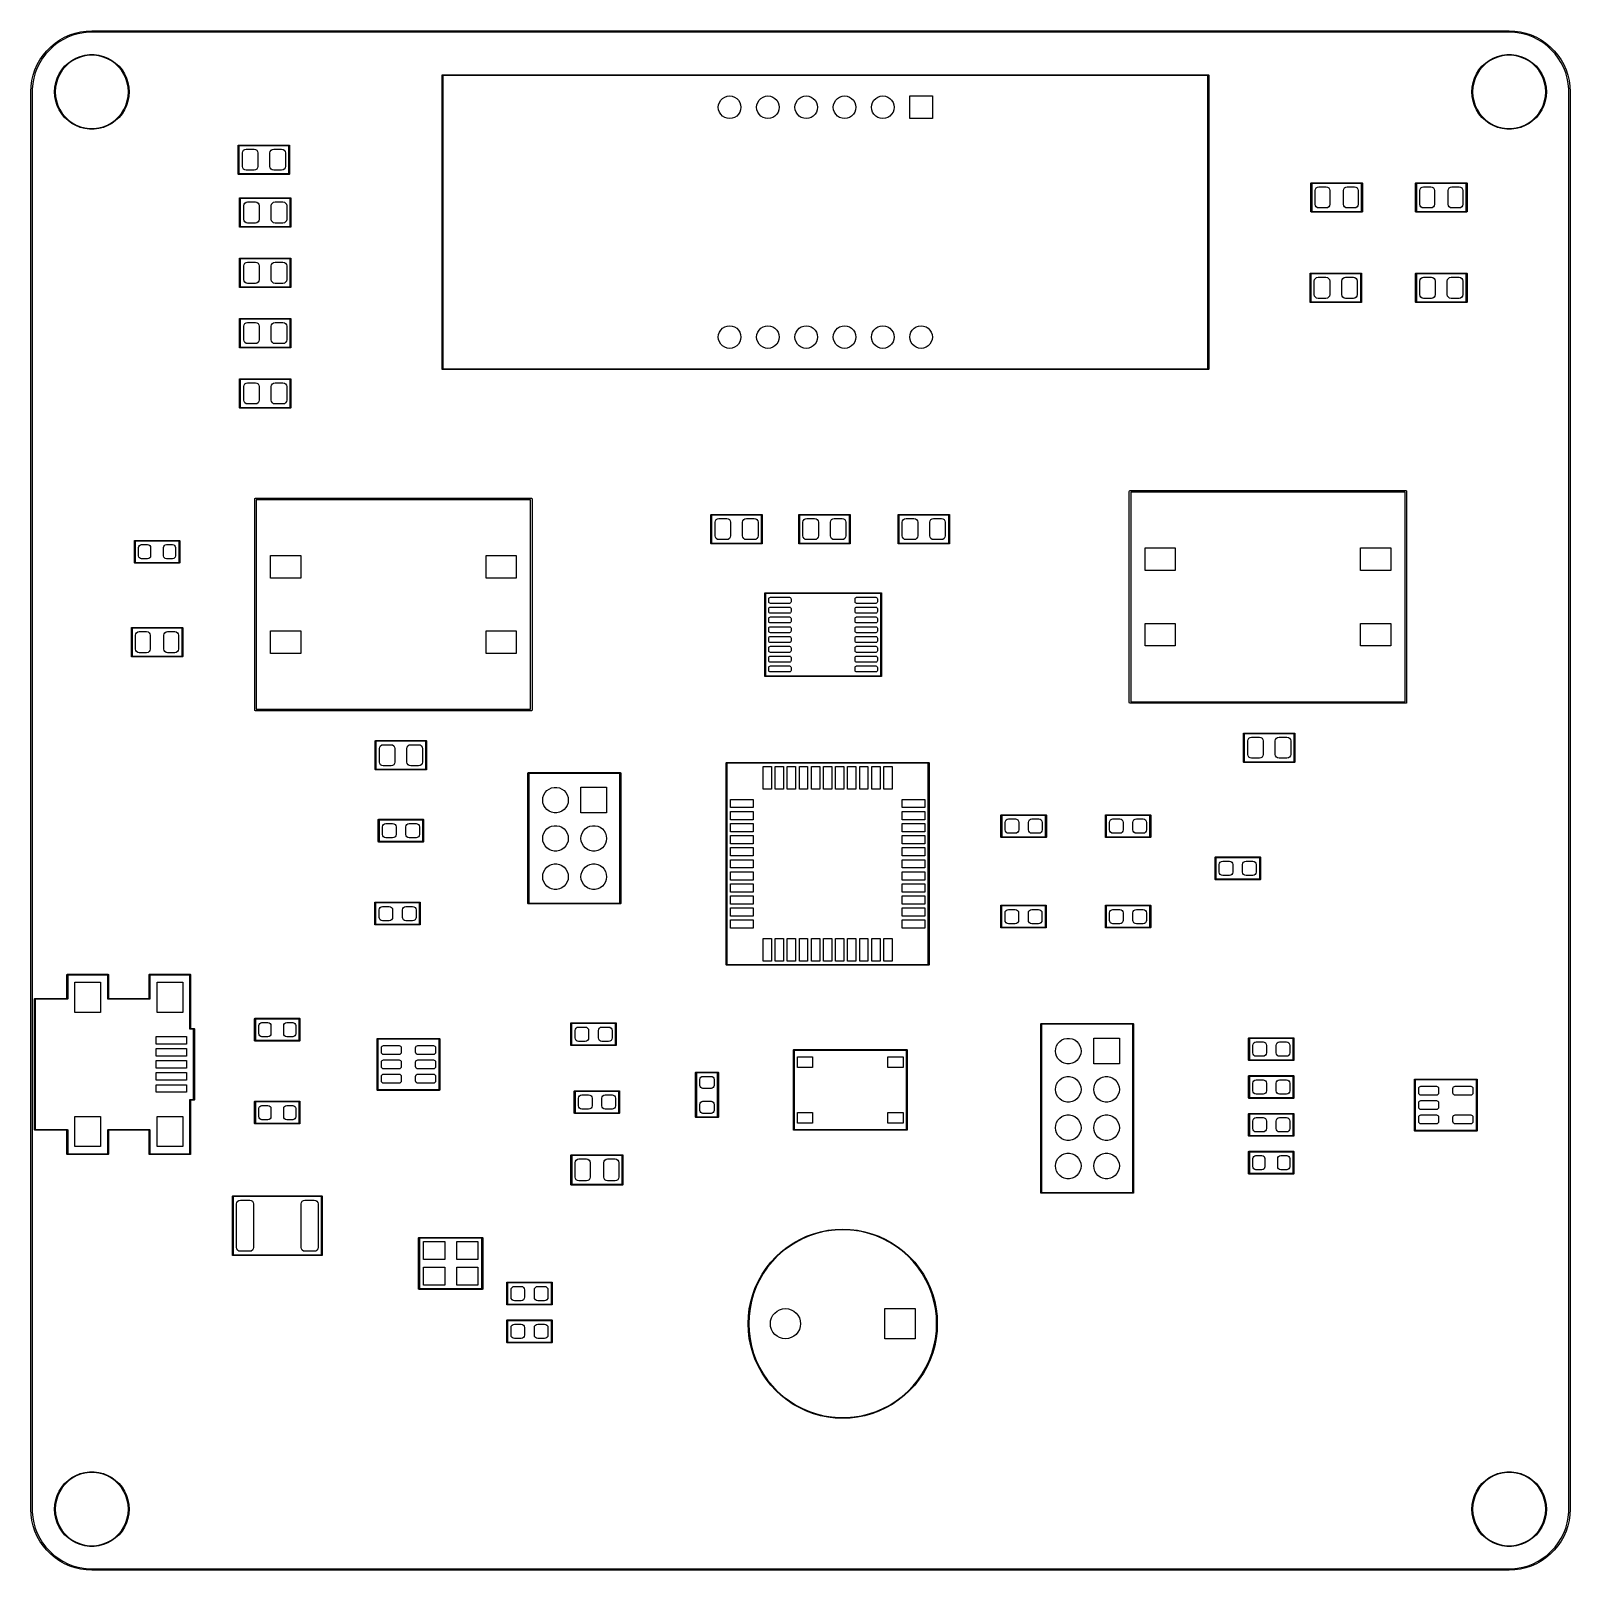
# Model space of a CAD drawing. Extents: x 98 to 200, y -149 to -46.
import ezdxf

# ---------------------------------------------------------------- set-up
doc = ezdxf.new("R2010")
doc.units = 0
doc.layers.add('BLACK', color=7, linetype='CONTINUOUS')

msp = doc.modelspace()

# ---------------------------------------------------------------- linework, layer by layer
at = {"layer": 'BLACK', "linetype": 'CONTINUOUS'}
for p, q in [((99.968, -47.0366), (100.295, -46.8546)), ((100.503, -46.8627), (100.176, -47.0255)), ((100.295, -46.8546), (100.637, -46.7035)), ((100.843, -46.7308), (100.503, -46.8627)), ((100.637, -46.7035), (100.992, -46.5846)), ((101.195, -46.6308), (100.843, -46.7308)), ((100.992, -46.5846), (101.356, -46.499)), ((101.554, -46.5637), (101.195, -46.6308)), ((101.356, -46.499), (101.726, -46.4473)), ((101.917, -46.53), (101.554, -46.5637)), ((101.726, -46.4473), (102.1, -46.43)), ((102.1, -46.53), (101.917, -46.53)), ((102.1, -46.43), (196.1, -46.43)), ((196.1, -46.53), (102.1, -46.53)), ((196.1, -46.43), (196.474, -46.4473)), ((196.283, -46.53), (196.1, -46.53)), ((196.646, -46.5637), (196.283, -46.53)), ((196.474, -46.4473), (196.844, -46.499)), ((197.005, -46.6308), (196.646, -46.5637)), ((196.844, -46.499), (197.208, -46.5846)), ((197.357, -46.7308), (197.005, -46.6308)), ((197.208, -46.5846), (197.563, -46.7035)), ((197.697, -46.8627), (197.357, -46.7308)), ((197.563, -46.7035), (197.905, -46.8546)), ((198.024, -47.0255), (197.697, -46.8627)), ((197.905, -46.8546), (198.232, -47.0366)), ((99.0579, -47.9539), (98.8378, -48.2453)), ((98.868, -48.0393), (99.107, -47.7515)), ((99.3039, -47.6839), (99.0579, -47.9539)), ((99.107, -47.7515), (99.3715, -47.487)), ((99.5739, -47.4379), (99.3039, -47.6839)), ((99.3715, -47.487), (99.6593, -47.248)), ((99.8653, -47.2178), (99.5739, -47.4379)), ((99.6593, -47.248), (99.968, -47.0366)), ((100.176, -47.0255), (99.8653, -47.2178)), ((198.335, -47.2178), (198.024, -47.0255)), ((198.232, -47.0366), (198.541, -47.248)), ((198.626, -47.4379), (198.335, -47.2178)), ((198.541, -47.248), (198.828, -47.487)), ((198.896, -47.6839), (198.626, -47.4379)), ((198.828, -47.487), (199.093, -47.7515)), ((199.142, -47.9539), (198.896, -47.6839)), ((199.093, -47.7515), (199.332, -48.0393)), ((199.362, -48.2453), (199.142, -47.9539)), ((98.3235, -49.017), (98.4746, -48.6748)), ((98.4827, -48.8828), (98.3508, -49.2234)), ((98.4746, -48.6748), (98.6566, -48.3479)), ((98.6455, -48.5559), (98.4827, -48.8828)), ((98.8378, -48.2453), (98.6455, -48.5559)), ((98.6566, -48.3479), (98.868, -48.0393)), ((100.098, -49.0252), (100.296, -48.7857)), ((100.329, -48.8167), (100.134, -49.0518)), ((100.296, -48.7857), (100.522, -48.573)), ((100.551, -48.6078), (100.329, -48.8167)), ((100.522, -48.573), (100.774, -48.3903)), ((100.798, -48.4285), (100.551, -48.6078)), ((100.774, -48.3903), (101.046, -48.2406)), ((101.065, -48.2815), (100.798, -48.4285)), ((101.046, -48.2406), (101.335, -48.1261)), ((101.349, -48.1691), (101.065, -48.2815)), ((101.335, -48.1261), (101.636, -48.0488)), ((101.645, -48.0932), (101.349, -48.1691)), ((101.636, -48.0488), (101.945, -48.0099)), ((101.947, -48.055), (101.645, -48.0932)), ((101.945, -48.0099), (102.255, -48.0099)), ((102.253, -48.055), (101.947, -48.055)), ((102.555, -48.0932), (102.253, -48.055)), ((102.255, -48.0099), (102.564, -48.0488)), ((102.851, -48.1691), (102.555, -48.0932)), ((102.564, -48.0488), (102.865, -48.1261)), ((103.135, -48.2815), (102.851, -48.1691)), ((102.865, -48.1261), (103.154, -48.2406)), ((103.402, -48.4285), (103.135, -48.2815)), ((103.154, -48.2406), (103.426, -48.3903)), ((103.649, -48.6078), (103.402, -48.4285)), ((103.426, -48.3903), (103.678, -48.573)), ((103.871, -48.8167), (103.649, -48.6078)), ((103.678, -48.573), (103.904, -48.7857)), ((104.066, -49.0518), (103.871, -48.8167)), ((103.904, -48.7857), (104.102, -49.0252)), ((194.098, -49.0252), (194.296, -48.7857)), ((194.329, -48.8167), (194.134, -49.0518)), ((194.296, -48.7857), (194.522, -48.573)), ((194.551, -48.6078), (194.329, -48.8167)), ((194.522, -48.573), (194.774, -48.3903)), ((194.798, -48.4285), (194.551, -48.6078)), ((194.774, -48.3903), (195.046, -48.2406)), ((195.065, -48.2815), (194.798, -48.4285)), ((195.046, -48.2406), (195.335, -48.1261)), ((195.349, -48.1691), (195.065, -48.2815)), ((195.335, -48.1261), (195.636, -48.0488)), ((195.645, -48.0932), (195.349, -48.1691)), ((195.636, -48.0488), (195.945, -48.0099)), ((195.947, -48.055), (195.645, -48.0932)), ((195.945, -48.0099), (196.255, -48.0099)), ((196.253, -48.055), (195.947, -48.055)), ((196.555, -48.0932), (196.253, -48.055)), ((196.255, -48.0099), (196.564, -48.0488)), ((196.851, -48.1691), (196.555, -48.0932)), ((196.564, -48.0488), (196.865, -48.1261)), ((197.135, -48.2815), (196.851, -48.1691)), ((196.865, -48.1261), (197.154, -48.2406)), ((197.402, -48.4285), (197.135, -48.2815)), ((197.154, -48.2406), (197.426, -48.3903)), ((197.649, -48.6078), (197.402, -48.4285)), ((197.426, -48.3903), (197.678, -48.573)), ((197.871, -48.8167), (197.649, -48.6078)), ((197.678, -48.573), (197.904, -48.7857)), ((198.066, -49.0518), (197.871, -48.8167)), ((197.904, -48.7857), (198.102, -49.0252)), ((199.332, -48.0393), (199.543, -48.3479)), ((199.554, -48.5559), (199.362, -48.2453)), ((199.543, -48.3479), (199.725, -48.6748)), ((199.717, -48.8828), (199.554, -48.5559)), ((199.849, -49.2234), (199.717, -48.8828)), ((199.725, -48.6748), (199.877, -49.017)), ((98.0673, -50.1063), (98.119, -49.7358)), ((98.119, -49.7358), (98.2046, -49.3717)), ((98.1837, -49.9337), (98.15, -50.2974)), ((98.2508, -49.5747), (98.1837, -49.9337)), ((98.2046, -49.3717), (98.3235, -49.017)), ((98.3508, -49.2234), (98.2508, -49.5747)), ((99.6445, -50.1698), (99.7028, -49.8645)), ((99.7465, -49.8757), (99.6894, -50.1755)), ((99.7028, -49.8645), (99.7988, -49.5689)), ((99.8408, -49.5855), (99.7465, -49.8757)), ((99.7988, -49.5689), (99.9311, -49.2877)), ((99.9708, -49.3094), (99.8408, -49.5855)), ((99.9311, -49.2877), (100.098, -49.0252)), ((100.134, -49.0518), (99.9708, -49.3094)), ((104.229, -49.3094), (104.066, -49.0518)), ((104.102, -49.0252), (104.269, -49.2877)), ((104.359, -49.5855), (104.229, -49.3094)), ((104.269, -49.2877), (104.401, -49.5689)), ((104.453, -49.8757), (104.359, -49.5855)), ((104.401, -49.5689), (104.497, -49.8645)), ((104.511, -50.1755), (104.453, -49.8757)), ((104.497, -49.8645), (104.555, -50.1698)), ((125.325, -49.3725), (125.332, -49.3548)), ((125.325, -68.8725), (125.325, -49.3725)), ((125.332, -49.3548), (125.35, -49.3475)), ((125.35, -49.3475), (176.15, -49.3475)), ((125.375, -49.3975), (125.375, -68.8475)), ((176.125, -49.3975), (125.375, -49.3975)), ((176.125, -68.8475), (176.125, -49.3975)), ((176.15, -49.3475), (176.168, -49.3548)), ((176.168, -49.3548), (176.175, -49.3725)), ((176.175, -49.3725), (176.175, -68.8725)), ((193.645, -50.1698), (193.703, -49.8645)), ((193.747, -49.8757), (193.689, -50.1755)), ((193.703, -49.8645), (193.799, -49.5689)), ((193.841, -49.5855), (193.747, -49.8757)), ((193.799, -49.5689), (193.931, -49.2877)), ((193.971, -49.3094), (193.841, -49.5855)), ((193.931, -49.2877), (194.098, -49.0252)), ((194.134, -49.0518), (193.971, -49.3094)), ((198.229, -49.3094), (198.066, -49.0518)), ((198.102, -49.0252), (198.269, -49.2877)), ((198.359, -49.5855), (198.229, -49.3094)), ((198.269, -49.2877), (198.401, -49.5689)), ((198.453, -49.8757), (198.359, -49.5855)), ((198.401, -49.5689), (198.497, -49.8645)), ((198.511, -50.1755), (198.453, -49.8757)), ((198.497, -49.8645), (198.555, -50.1698)), ((199.949, -49.5747), (199.849, -49.2234)), ((199.877, -49.017), (199.995, -49.3717)), ((200.016, -49.9337), (199.949, -49.5747)), ((199.995, -49.3717), (200.081, -49.7358)), ((200.05, -50.2974), (200.016, -49.9337)), ((200.081, -49.7358), (200.133, -50.1063)), ((98.05, -50.48), (98.0673, -50.1063)), ((98.05, -144.48), (98.05, -50.48)), ((98.05, -50.48), (98.05, -50.48)), ((98.15, -50.2974), (98.15, -50.48)), ((98.15, -50.48), (98.15, -144.48)), ((99.625, -50.48), (99.6445, -50.1698)), ((99.6445, -50.7902), (99.625, -50.48)), ((99.7028, -51.0955), (99.6445, -50.7902)), ((99.6894, -50.1755), (99.6702, -50.48)), ((99.6702, -50.48), (99.6894, -50.7845)), ((99.6894, -50.7845), (99.7465, -51.0843)), ((104.453, -51.0843), (104.511, -50.7845)), ((104.555, -50.7902), (104.497, -51.0955)), ((104.53, -50.48), (104.511, -50.1755)), ((104.511, -50.7845), (104.53, -50.48)), ((104.555, -50.1698), (104.575, -50.48)), ((104.575, -50.48), (104.555, -50.7902)), ((143.724, -51.1771), (143.814, -51.0349)), ((143.814, -51.0349), (143.932, -50.9161)), ((143.932, -50.9161), (144.075, -50.8268)), ((144.075, -50.8268), (144.233, -50.7713)), ((144.233, -50.7713), (144.4, -50.7525)), ((144.4, -50.7525), (144.567, -50.7713)), ((144.567, -50.7713), (144.725, -50.8268)), ((144.725, -50.8268), (144.868, -50.9161)), ((144.868, -50.9161), (144.986, -51.0349)), ((144.986, -51.0349), (145.076, -51.1771)), ((146.264, -51.1771), (146.354, -51.0349)), ((146.354, -51.0349), (146.472, -50.9161)), ((146.472, -50.9161), (146.615, -50.8268)), ((146.615, -50.8268), (146.773, -50.7713)), ((146.773, -50.7713), (146.94, -50.7525)), ((146.94, -50.7525), (147.107, -50.7713)), ((147.107, -50.7713), (147.265, -50.8268)), ((147.265, -50.8268), (147.408, -50.9161)), ((147.408, -50.9161), (147.526, -51.0349)), ((147.526, -51.0349), (147.616, -51.1771)), ((148.804, -51.1771), (148.894, -51.0349)), ((148.894, -51.0349), (149.012, -50.9161)), ((149.012, -50.9161), (149.155, -50.8268)), ((149.155, -50.8268), (149.313, -50.7713)), ((149.313, -50.7713), (149.48, -50.7525)), ((149.48, -50.7525), (149.647, -50.7713)), ((149.647, -50.7713), (149.805, -50.8268)), ((149.805, -50.8268), (149.948, -50.9161)), ((149.948, -50.9161), (150.066, -51.0349)), ((150.066, -51.0349), (150.156, -51.1771)), ((151.344, -51.1771), (151.434, -51.0349)), ((151.434, -51.0349), (151.552, -50.9161)), ((151.552, -50.9161), (151.695, -50.8268)), ((151.695, -50.8268), (151.853, -50.7713)), ((151.853, -50.7713), (152.02, -50.7525)), ((152.02, -50.7525), (152.187, -50.7713)), ((152.187, -50.7713), (152.345, -50.8268)), ((152.345, -50.8268), (152.488, -50.9161)), ((152.488, -50.9161), (152.606, -51.0349)), ((152.606, -51.0349), (152.696, -51.1771)), ((153.884, -51.1771), (153.974, -51.0349)), ((153.974, -51.0349), (154.092, -50.9161)), ((154.092, -50.9161), (154.235, -50.8268)), ((154.235, -50.8268), (154.393, -50.7713)), ((154.393, -50.7713), (154.56, -50.7525)), ((154.56, -50.7525), (154.727, -50.7713)), ((154.727, -50.7713), (154.885, -50.8268)), ((154.885, -50.8268), (155.028, -50.9161)), ((155.028, -50.9161), (155.146, -51.0349)), ((155.146, -51.0349), (155.236, -51.1771)), ((156.35, -52.2525), (156.35, -50.7525)), ((156.35, -50.7525), (157.85, -50.7525)), ((157.85, -50.7525), (157.85, -52.2525)), ((193.625, -50.48), (193.645, -50.1698)), ((193.645, -50.7902), (193.625, -50.48)), ((193.703, -51.0955), (193.645, -50.7902)), ((193.689, -50.1755), (193.67, -50.48)), ((193.67, -50.48), (193.689, -50.7845)), ((193.689, -50.7845), (193.747, -51.0843)), ((198.453, -51.0843), (198.511, -50.7845)), ((198.555, -50.7902), (198.497, -51.0955)), ((198.53, -50.48), (198.511, -50.1755)), ((198.511, -50.7845), (198.53, -50.48)), ((198.555, -50.1698), (198.575, -50.48)), ((198.575, -50.48), (198.555, -50.7902)), ((200.05, -50.48), (200.05, -50.2974)), ((200.05, -144.48), (200.05, -50.48)), ((200.133, -50.1063), (200.15, -50.48)), ((200.15, -50.48), (200.15, -50.48)), ((200.15, -50.48), (200.15, -144.48)), ((99.7988, -51.3911), (99.7028, -51.0955)), ((99.7465, -51.0843), (99.8408, -51.3745)), ((99.9311, -51.6723), (99.7988, -51.3911)), ((99.8408, -51.3745), (99.9708, -51.6506)), ((100.098, -51.9348), (99.9311, -51.6723)), ((99.9708, -51.6506), (100.134, -51.9082)), ((100.296, -52.1743), (100.098, -51.9348)), ((100.134, -51.9082), (100.329, -52.1433)), ((103.871, -52.1433), (104.066, -51.9082)), ((104.102, -51.9348), (103.904, -52.1743)), ((104.066, -51.9082), (104.229, -51.6506)), ((104.269, -51.6723), (104.102, -51.9348)), ((104.229, -51.6506), (104.359, -51.3745)), ((104.401, -51.3911), (104.269, -51.6723)), ((104.359, -51.3745), (104.453, -51.0843)), ((104.497, -51.0955), (104.401, -51.3911)), ((143.65, -51.5025), (143.669, -51.3356)), ((143.669, -51.6694), (143.65, -51.5025)), ((143.669, -51.3356), (143.724, -51.1771)), ((143.724, -51.8279), (143.669, -51.6694)), ((143.814, -51.9701), (143.724, -51.8279)), ((143.932, -52.0889), (143.814, -51.9701)), ((144.986, -51.9701), (144.868, -52.0889)), ((145.076, -51.8279), (144.986, -51.9701)), ((145.076, -51.1771), (145.131, -51.3356)), ((145.131, -51.6694), (145.076, -51.8279)), ((145.131, -51.3356), (145.15, -51.5025)), ((145.15, -51.5025), (145.131, -51.6694)), ((146.19, -51.5025), (146.209, -51.3356)), ((146.209, -51.6694), (146.19, -51.5025)), ((146.209, -51.3356), (146.264, -51.1771)), ((146.264, -51.8279), (146.209, -51.6694)), ((146.354, -51.9701), (146.264, -51.8279)), ((146.472, -52.0889), (146.354, -51.9701)), ((147.526, -51.9701), (147.408, -52.0889)), ((147.616, -51.8279), (147.526, -51.9701)), ((147.616, -51.1771), (147.671, -51.3356)), ((147.671, -51.6694), (147.616, -51.8279)), ((147.671, -51.3356), (147.69, -51.5025)), ((147.69, -51.5025), (147.671, -51.6694)), ((148.73, -51.5025), (148.749, -51.3356)), ((148.749, -51.6694), (148.73, -51.5025)), ((148.749, -51.3356), (148.804, -51.1771)), ((148.804, -51.8279), (148.749, -51.6694)), ((148.894, -51.9701), (148.804, -51.8279)), ((149.012, -52.0889), (148.894, -51.9701)), ((150.066, -51.9701), (149.948, -52.0889)), ((150.156, -51.8279), (150.066, -51.9701)), ((150.156, -51.1771), (150.211, -51.3356)), ((150.211, -51.6694), (150.156, -51.8279)), ((150.211, -51.3356), (150.23, -51.5025)), ((150.23, -51.5025), (150.211, -51.6694)), ((151.27, -51.5025), (151.289, -51.3356)), ((151.289, -51.6694), (151.27, -51.5025)), ((151.289, -51.3356), (151.344, -51.1771)), ((151.344, -51.8279), (151.289, -51.6694)), ((151.434, -51.9701), (151.344, -51.8279)), ((151.552, -52.0889), (151.434, -51.9701)), ((152.606, -51.9701), (152.488, -52.0889)), ((152.696, -51.8279), (152.606, -51.9701)), ((152.696, -51.1771), (152.751, -51.3356)), ((152.751, -51.6694), (152.696, -51.8279)), ((152.751, -51.3356), (152.77, -51.5025)), ((152.77, -51.5025), (152.751, -51.6694)), ((153.81, -51.5025), (153.829, -51.3356)), ((153.829, -51.6694), (153.81, -51.5025)), ((153.829, -51.3356), (153.884, -51.1771)), ((153.884, -51.8279), (153.829, -51.6694)), ((153.974, -51.9701), (153.884, -51.8279)), ((154.092, -52.0889), (153.974, -51.9701)), ((155.146, -51.9701), (155.028, -52.0889)), ((155.236, -51.8279), (155.146, -51.9701)), ((155.236, -51.1771), (155.291, -51.3356)), ((155.291, -51.6694), (155.236, -51.8279)), ((155.291, -51.3356), (155.31, -51.5025)), ((155.31, -51.5025), (155.291, -51.6694)), ((193.799, -51.3911), (193.703, -51.0955)), ((193.747, -51.0843), (193.841, -51.3745)), ((193.931, -51.6723), (193.799, -51.3911)), ((193.841, -51.3745), (193.971, -51.6506)), ((194.098, -51.9348), (193.931, -51.6723)), ((193.971, -51.6506), (194.134, -51.9082)), ((194.296, -52.1743), (194.098, -51.9348)), ((194.134, -51.9082), (194.329, -52.1433)), ((197.871, -52.1433), (198.066, -51.9082)), ((198.102, -51.9348), (197.904, -52.1743)), ((198.066, -51.9082), (198.229, -51.6506)), ((198.269, -51.6723), (198.102, -51.9348)), ((198.229, -51.6506), (198.359, -51.3745)), ((198.401, -51.3911), (198.269, -51.6723)), ((198.359, -51.3745), (198.453, -51.0843)), ((198.497, -51.0955), (198.401, -51.3911)), ((100.522, -52.387), (100.296, -52.1743)), ((100.329, -52.1433), (100.551, -52.3522)), ((100.774, -52.5697), (100.522, -52.387)), ((100.551, -52.3522), (100.798, -52.5315)), ((101.046, -52.7194), (100.774, -52.5697)), ((100.798, -52.5315), (101.065, -52.6785)), ((101.335, -52.8339), (101.046, -52.7194)), ((101.065, -52.6785), (101.349, -52.7909)), ((101.636, -52.9112), (101.335, -52.8339)), ((101.349, -52.7909), (101.645, -52.8668)), ((101.945, -52.9501), (101.636, -52.9112)), ((101.645, -52.8668), (101.947, -52.905)), ((102.255, -52.9501), (101.945, -52.9501)), ((101.947, -52.905), (102.253, -52.905)), ((102.253, -52.905), (102.555, -52.8668)), ((102.564, -52.9112), (102.255, -52.9501)), ((102.555, -52.8668), (102.851, -52.7909)), ((102.865, -52.8339), (102.564, -52.9112)), ((102.851, -52.7909), (103.135, -52.6785)), ((103.154, -52.7194), (102.865, -52.8339)), ((103.135, -52.6785), (103.402, -52.5315)), ((103.426, -52.5697), (103.154, -52.7194)), ((103.402, -52.5315), (103.649, -52.3522)), ((103.678, -52.387), (103.426, -52.5697)), ((103.649, -52.3522), (103.871, -52.1433)), ((103.904, -52.1743), (103.678, -52.387)), ((144.075, -52.1782), (143.932, -52.0889)), ((144.233, -52.2337), (144.075, -52.1782)), ((144.4, -52.2525), (144.233, -52.2337)), ((144.567, -52.2337), (144.4, -52.2525)), ((144.725, -52.1782), (144.567, -52.2337)), ((144.868, -52.0889), (144.725, -52.1782)), ((146.615, -52.1782), (146.472, -52.0889)), ((146.773, -52.2337), (146.615, -52.1782)), ((146.94, -52.2525), (146.773, -52.2337)), ((147.107, -52.2337), (146.94, -52.2525)), ((147.265, -52.1782), (147.107, -52.2337)), ((147.408, -52.0889), (147.265, -52.1782)), ((149.155, -52.1782), (149.012, -52.0889)), ((149.313, -52.2337), (149.155, -52.1782)), ((149.48, -52.2525), (149.313, -52.2337)), ((149.647, -52.2337), (149.48, -52.2525)), ((149.805, -52.1782), (149.647, -52.2337)), ((149.948, -52.0889), (149.805, -52.1782)), ((151.695, -52.1782), (151.552, -52.0889)), ((151.853, -52.2337), (151.695, -52.1782)), ((152.02, -52.2525), (151.853, -52.2337)), ((152.187, -52.2337), (152.02, -52.2525)), ((152.345, -52.1782), (152.187, -52.2337)), ((152.488, -52.0889), (152.345, -52.1782)), ((154.235, -52.1782), (154.092, -52.0889)), ((154.393, -52.2337), (154.235, -52.1782)), ((154.56, -52.2525), (154.393, -52.2337)), ((154.727, -52.2337), (154.56, -52.2525)), ((154.885, -52.1782), (154.727, -52.2337)), ((155.028, -52.0889), (154.885, -52.1782)), ((157.85, -52.2525), (156.35, -52.2525)), ((194.522, -52.387), (194.296, -52.1743)), ((194.329, -52.1433), (194.551, -52.3522)), ((194.774, -52.5697), (194.522, -52.387)), ((194.551, -52.3522), (194.798, -52.5315)), ((195.046, -52.7194), (194.774, -52.5697)), ((194.798, -52.5315), (195.065, -52.6785)), ((195.335, -52.8339), (195.046, -52.7194)), ((195.065, -52.6785), (195.349, -52.7909)), ((195.636, -52.9112), (195.335, -52.8339)), ((195.349, -52.7909), (195.645, -52.8668)), ((195.945, -52.9501), (195.636, -52.9112)), ((195.645, -52.8668), (195.947, -52.905)), ((196.255, -52.9501), (195.945, -52.9501)), ((195.947, -52.905), (196.253, -52.905)), ((196.253, -52.905), (196.555, -52.8668)), ((196.564, -52.9112), (196.255, -52.9501)), ((196.555, -52.8668), (196.851, -52.7909)), ((196.865, -52.8339), (196.564, -52.9112)), ((196.851, -52.7909), (197.135, -52.6785)), ((197.154, -52.7194), (196.865, -52.8339)), ((197.135, -52.6785), (197.402, -52.5315)), ((197.426, -52.5697), (197.154, -52.7194)), ((197.402, -52.5315), (197.649, -52.3522)), ((197.678, -52.387), (197.426, -52.5697)), ((197.649, -52.3522), (197.871, -52.1433)), ((197.904, -52.1743), (197.678, -52.387)), ((111.807, -54.03), (111.815, -54.0123)), ((111.807, -55.93), (111.807, -54.03)), ((111.815, -54.0123), (111.832, -54.005)), ((111.832, -54.005), (115.192, -54.005)), ((111.858, -54.055), (111.858, -55.905)), ((115.167, -54.055), (111.858, -54.055)), ((115.167, -55.905), (115.167, -54.055)), ((115.192, -54.005), (115.21, -54.0123)), ((115.21, -54.0123), (115.218, -54.03)), ((115.218, -54.03), (115.218, -55.93)), ((112.087, -54.53), (112.107, -54.4343)), ((112.087, -55.43), (112.087, -54.53)), ((112.107, -54.4343), (112.161, -54.3532)), ((112.161, -54.3532), (112.242, -54.299)), ((112.242, -54.299), (112.337, -54.28)), ((112.337, -54.28), (112.862, -54.28)), ((112.862, -54.28), (112.958, -54.299)), ((112.958, -54.299), (113.039, -54.3532)), ((113.039, -54.3532), (113.093, -54.4343)), ((113.093, -54.4343), (113.112, -54.53)), ((113.112, -54.53), (113.112, -55.43)), ((113.912, -54.53), (113.932, -54.4343)), ((113.912, -55.43), (113.912, -54.53)), ((113.932, -54.4343), (113.986, -54.3532)), ((113.986, -54.3532), (114.067, -54.299)), ((114.067, -54.299), (114.162, -54.28)), ((114.162, -54.28), (114.688, -54.28)), ((114.688, -54.28), (114.783, -54.299)), ((114.783, -54.299), (114.864, -54.3532)), ((114.864, -54.3532), (114.918, -54.4343)), ((114.918, -54.4343), (114.938, -54.53)), ((114.938, -54.53), (114.938, -55.43)), ((111.815, -55.9477), (111.807, -55.93)), ((111.832, -55.955), (111.815, -55.9477)), ((115.192, -55.955), (111.832, -55.955)), ((111.858, -55.905), (115.167, -55.905)), ((112.107, -55.5257), (112.087, -55.43)), ((112.161, -55.6068), (112.107, -55.5257)), ((112.242, -55.661), (112.161, -55.6068)), ((112.337, -55.68), (112.242, -55.661)), ((112.862, -55.68), (112.337, -55.68)), ((112.958, -55.661), (112.862, -55.68)), ((113.039, -55.6068), (112.958, -55.661)), ((113.093, -55.5257), (113.039, -55.6068)), ((113.112, -55.43), (113.093, -55.5257)), ((113.932, -55.5257), (113.912, -55.43)), ((113.986, -55.6068), (113.932, -55.5257)), ((114.067, -55.661), (113.986, -55.6068)), ((114.162, -55.68), (114.067, -55.661)), ((114.688, -55.68), (114.162, -55.68)), ((114.783, -55.661), (114.688, -55.68)), ((114.864, -55.6068), (114.783, -55.661)), ((114.918, -55.5257), (114.864, -55.6068)), ((114.938, -55.43), (114.918, -55.5257)), ((115.21, -55.9477), (115.192, -55.955)), ((115.218, -55.93), (115.21, -55.9477)), ((182.957, -56.53), (182.965, -56.5123)), ((182.957, -58.43), (182.957, -56.53)), ((182.965, -56.5123), (182.982, -56.505)), ((182.982, -56.505), (186.343, -56.505)), ((183.007, -56.555), (183.007, -58.405)), ((186.317, -56.555), (183.007, -56.555)), ((183.237, -57.0237), (183.256, -56.9305)), ((183.237, -57.9362), (183.237, -57.0237)), ((183.256, -56.9305), (183.309, -56.8514)), ((183.309, -56.8514), (183.388, -56.7986)), ((183.388, -56.7986), (183.481, -56.78)), ((183.481, -56.78), (183.969, -56.78)), ((183.969, -56.78), (184.062, -56.7986)), ((184.062, -56.7986), (184.141, -56.8514)), ((184.141, -56.8514), (184.194, -56.9305)), ((184.194, -56.9305), (184.213, -57.0237)), ((184.213, -57.0237), (184.213, -57.9362)), ((185.112, -57.0237), (185.131, -56.9305)), ((185.112, -57.9362), (185.112, -57.0237)), ((185.131, -56.9305), (185.184, -56.8514)), ((185.184, -56.8514), (185.263, -56.7986)), ((185.263, -56.7986), (185.356, -56.78)), ((185.356, -56.78), (185.844, -56.78)), ((185.844, -56.78), (185.937, -56.7986)), ((185.937, -56.7986), (186.016, -56.8514)), ((186.016, -56.8514), (186.069, -56.9305)), ((186.069, -56.9305), (186.088, -57.0237)), ((186.088, -57.0237), (186.088, -57.9362)), ((186.317, -58.405), (186.317, -56.555)), ((186.343, -56.505), (186.36, -56.5123)), ((186.36, -56.5123), (186.367, -56.53)), ((186.367, -56.53), (186.367, -58.43)), ((189.895, -56.53), (189.902, -56.5123)), ((189.895, -58.43), (189.895, -56.53)), ((189.902, -56.5123), (189.92, -56.505)), ((189.92, -56.505), (193.28, -56.505)), ((189.945, -56.555), (189.945, -58.405)), ((193.255, -56.555), (189.945, -56.555)), ((190.175, -57.0237), (190.194, -56.9305)), ((190.175, -57.9362), (190.175, -57.0237)), ((190.194, -56.9305), (190.246, -56.8514)), ((190.246, -56.8514), (190.325, -56.7986)), ((190.325, -56.7986), (190.419, -56.78)), ((190.419, -56.78), (190.906, -56.78)), ((190.906, -56.78), (191, -56.7986)), ((191, -56.7986), (191.079, -56.8514)), ((191.079, -56.8514), (191.131, -56.9305)), ((191.131, -56.9305), (191.15, -57.0237)), ((191.15, -57.0237), (191.15, -57.9362)), ((192.05, -57.0237), (192.069, -56.9305)), ((192.05, -57.9362), (192.05, -57.0237)), ((192.069, -56.9305), (192.121, -56.8514)), ((192.121, -56.8514), (192.2, -56.7986)), ((192.2, -56.7986), (192.294, -56.78)), ((192.294, -56.78), (192.781, -56.78)), ((192.781, -56.78), (192.875, -56.7986)), ((192.875, -56.7986), (192.954, -56.8514)), ((192.954, -56.8514), (193.006, -56.9305)), ((193.006, -56.9305), (193.025, -57.0237)), ((193.025, -57.0237), (193.025, -57.9362)), ((193.255, -58.405), (193.255, -56.555)), ((193.28, -56.505), (193.298, -56.5123)), ((193.298, -56.5123), (193.305, -56.53)), ((193.305, -56.53), (193.305, -58.43)), ((111.895, -57.53), (111.902, -57.5123)), ((111.895, -59.43), (111.895, -57.53)), ((111.902, -57.5123), (111.92, -57.505)), ((111.92, -57.505), (115.28, -57.505)), ((111.945, -57.555), (111.945, -59.405)), ((115.255, -57.555), (111.945, -57.555)), ((112.175, -58.03), (112.194, -57.9343)), ((112.175, -58.93), (112.175, -58.03)), ((112.194, -57.9343), (112.248, -57.8532)), ((112.248, -57.8532), (112.329, -57.799)), ((112.329, -57.799), (112.425, -57.78)), ((112.425, -57.78), (112.95, -57.78)), ((112.95, -57.78), (113.046, -57.799)), ((113.046, -57.799), (113.127, -57.8532)), ((113.127, -57.8532), (113.181, -57.9343)), ((113.181, -57.9343), (113.2, -58.03)), ((113.2, -58.03), (113.2, -58.93)), ((114, -58.03), (114.019, -57.9343)), ((114, -58.93), (114, -58.03)), ((114.019, -57.9343), (114.073, -57.8532)), ((114.073, -57.8532), (114.154, -57.799)), ((114.154, -57.799), (114.25, -57.78)), ((114.25, -57.78), (114.775, -57.78)), ((114.775, -57.78), (114.871, -57.799)), ((114.871, -57.799), (114.952, -57.8532)), ((114.952, -57.8532), (115.006, -57.9343)), ((115.006, -57.9343), (115.025, -58.03)), ((115.025, -58.03), (115.025, -58.93)), ((115.255, -59.405), (115.255, -57.555)), ((115.28, -57.505), (115.298, -57.5123)), ((115.298, -57.5123), (115.305, -57.53)), ((115.305, -57.53), (115.305, -59.43)), ((183.256, -58.0295), (183.237, -57.9362)), ((183.309, -58.1086), (183.256, -58.0295)), ((183.388, -58.1614), (183.309, -58.1086)), ((183.481, -58.18), (183.388, -58.1614)), ((183.969, -58.18), (183.481, -58.18)), ((184.062, -58.1614), (183.969, -58.18)), ((184.141, -58.1086), (184.062, -58.1614)), ((184.194, -58.0295), (184.141, -58.1086)), ((184.213, -57.9362), (184.194, -58.0295)), ((185.131, -58.0295), (185.112, -57.9362)), ((185.184, -58.1086), (185.131, -58.0295)), ((185.263, -58.1614), (185.184, -58.1086)), ((185.356, -58.18), (185.263, -58.1614)), ((185.844, -58.18), (185.356, -58.18)), ((185.937, -58.1614), (185.844, -58.18)), ((186.016, -58.1086), (185.937, -58.1614)), ((186.069, -58.0295), (186.016, -58.1086)), ((186.088, -57.9362), (186.069, -58.0295)), ((190.194, -58.0295), (190.175, -57.9362)), ((190.246, -58.1086), (190.194, -58.0295)), ((190.325, -58.1614), (190.246, -58.1086)), ((190.419, -58.18), (190.325, -58.1614)), ((190.906, -58.18), (190.419, -58.18)), ((191, -58.1614), (190.906, -58.18)), ((191.079, -58.1086), (191, -58.1614)), ((191.131, -58.0295), (191.079, -58.1086)), ((191.15, -57.9362), (191.131, -58.0295)), ((192.069, -58.0295), (192.05, -57.9362)), ((192.121, -58.1086), (192.069, -58.0295)), ((192.2, -58.1614), (192.121, -58.1086)), ((192.294, -58.18), (192.2, -58.1614)), ((192.781, -58.18), (192.294, -58.18)), ((192.875, -58.1614), (192.781, -58.18)), ((192.954, -58.1086), (192.875, -58.1614)), ((193.006, -58.0295), (192.954, -58.1086)), ((193.025, -57.9362), (193.006, -58.0295)), ((112.194, -59.0257), (112.175, -58.93)), ((112.248, -59.1068), (112.194, -59.0257)), ((112.329, -59.161), (112.248, -59.1068)), ((112.425, -59.18), (112.329, -59.161)), ((112.95, -59.18), (112.425, -59.18)), ((113.046, -59.161), (112.95, -59.18)), ((113.127, -59.1068), (113.046, -59.161)), ((113.181, -59.0257), (113.127, -59.1068)), ((113.2, -58.93), (113.181, -59.0257)), ((114.019, -59.0257), (114, -58.93)), ((114.073, -59.1068), (114.019, -59.0257)), ((114.154, -59.161), (114.073, -59.1068)), ((114.25, -59.18), (114.154, -59.161)), ((114.775, -59.18), (114.25, -59.18)), ((114.871, -59.161), (114.775, -59.18)), ((114.952, -59.1068), (114.871, -59.161)), ((115.006, -59.0257), (114.952, -59.1068)), ((115.025, -58.93), (115.006, -59.0257)), ((182.965, -58.4477), (182.957, -58.43)), ((182.982, -58.455), (182.965, -58.4477)), ((186.343, -58.455), (182.982, -58.455)), ((183.007, -58.405), (186.317, -58.405)), ((186.36, -58.4477), (186.343, -58.455)), ((186.367, -58.43), (186.36, -58.4477)), ((189.902, -58.4477), (189.895, -58.43)), ((189.92, -58.455), (189.902, -58.4477)), ((193.28, -58.455), (189.92, -58.455)), ((189.945, -58.405), (193.255, -58.405)), ((193.298, -58.4477), (193.28, -58.455)), ((193.305, -58.43), (193.298, -58.4477)), ((111.902, -59.4477), (111.895, -59.43)), ((111.92, -59.455), (111.902, -59.4477)), ((115.28, -59.455), (111.92, -59.455)), ((111.945, -59.405), (115.255, -59.405)), ((115.298, -59.4477), (115.28, -59.455)), ((115.305, -59.43), (115.298, -59.4477)), ((111.895, -61.53), (111.902, -61.5123)), ((111.895, -63.43), (111.895, -61.53)), ((111.902, -61.5123), (111.92, -61.505)), ((111.92, -61.505), (115.28, -61.505)), ((111.945, -61.555), (111.945, -63.405)), ((115.255, -61.555), (111.945, -61.555)), ((112.175, -62.03), (112.194, -61.9343)), ((112.175, -62.93), (112.175, -62.03)), ((112.194, -61.9343), (112.248, -61.8532)), ((112.248, -61.8532), (112.329, -61.799)), ((112.329, -61.799), (112.425, -61.78)), ((112.425, -61.78), (112.95, -61.78)), ((112.95, -61.78), (113.046, -61.799)), ((113.046, -61.799), (113.127, -61.8532)), ((113.127, -61.8532), (113.181, -61.9343)), ((113.181, -61.9343), (113.2, -62.03)), ((113.2, -62.03), (113.2, -62.93)), ((114, -62.03), (114.019, -61.9343)), ((114, -62.93), (114, -62.03)), ((114.019, -61.9343), (114.073, -61.8532)), ((114.073, -61.8532), (114.154, -61.799)), ((114.154, -61.799), (114.25, -61.78)), ((114.25, -61.78), (114.775, -61.78)), ((114.775, -61.78), (114.871, -61.799)), ((114.871, -61.799), (114.952, -61.8532)), ((114.952, -61.8532), (115.006, -61.9343)), ((115.006, -61.9343), (115.025, -62.03)), ((115.025, -62.03), (115.025, -62.93)), ((115.255, -63.405), (115.255, -61.555)), ((115.28, -61.505), (115.298, -61.5123)), ((115.298, -61.5123), (115.305, -61.53)), ((115.305, -61.53), (115.305, -63.43)), ((112.194, -63.0257), (112.175, -62.93)), ((112.248, -63.1068), (112.194, -63.0257)), ((112.329, -63.161), (112.248, -63.1068)), ((112.425, -63.18), (112.329, -63.161)), ((112.95, -63.18), (112.425, -63.18)), ((113.046, -63.161), (112.95, -63.18)), ((113.127, -63.1068), (113.046, -63.161)), ((113.181, -63.0257), (113.127, -63.1068)), ((113.2, -62.93), (113.181, -63.0257)), ((114.019, -63.0257), (114, -62.93)), ((114.073, -63.1068), (114.019, -63.0257)), ((114.154, -63.161), (114.073, -63.1068)), ((114.25, -63.18), (114.154, -63.161)), ((114.775, -63.18), (114.25, -63.18)), ((114.871, -63.161), (114.775, -63.18)), ((114.952, -63.1068), (114.871, -63.161)), ((115.006, -63.0257), (114.952, -63.1068)), ((115.025, -62.93), (115.006, -63.0257)), ((182.895, -62.53), (182.902, -62.5123)), ((182.895, -64.43), (182.895, -62.53)), ((182.902, -62.5123), (182.92, -62.505)), ((182.92, -62.505), (186.28, -62.505)), ((182.945, -62.555), (182.945, -64.405)), ((186.255, -62.555), (182.945, -62.555)), ((183.175, -63.03), (183.194, -62.9343)), ((183.175, -63.93), (183.175, -63.03)), ((183.194, -62.9343), (183.248, -62.8532)), ((183.248, -62.8532), (183.329, -62.799)), ((183.329, -62.799), (183.425, -62.78)), ((183.425, -62.78), (183.95, -62.78)), ((183.95, -62.78), (184.046, -62.799)), ((184.046, -62.799), (184.127, -62.8532)), ((184.127, -62.8532), (184.181, -62.9343)), ((184.181, -62.9343), (184.2, -63.03)), ((184.2, -63.03), (184.2, -63.93)), ((185, -63.03), (185.019, -62.9343)), ((185, -63.93), (185, -63.03)), ((185.019, -62.9343), (185.073, -62.8532)), ((185.073, -62.8532), (185.154, -62.799)), ((185.154, -62.799), (185.25, -62.78)), ((185.25, -62.78), (185.775, -62.78)), ((185.775, -62.78), (185.871, -62.799)), ((185.871, -62.799), (185.952, -62.8532)), ((185.952, -62.8532), (186.006, -62.9343)), ((186.006, -62.9343), (186.025, -63.03)), ((186.025, -63.03), (186.025, -63.93)), ((186.255, -64.405), (186.255, -62.555)), ((186.28, -62.505), (186.298, -62.5123)), ((186.298, -62.5123), (186.305, -62.53)), ((186.305, -62.53), (186.305, -64.43)), ((189.895, -62.53), (189.902, -62.5123)), ((189.895, -64.43), (189.895, -62.53)), ((189.902, -62.5123), (189.92, -62.505)), ((189.92, -62.505), (193.28, -62.505)), ((189.945, -62.555), (189.945, -64.405)), ((193.255, -62.555), (189.945, -62.555)), ((190.175, -63.03), (190.194, -62.9343)), ((190.175, -63.93), (190.175, -63.03)), ((190.194, -62.9343), (190.248, -62.8532)), ((190.248, -62.8532), (190.329, -62.799)), ((190.329, -62.799), (190.425, -62.78)), ((190.425, -62.78), (190.95, -62.78)), ((190.95, -62.78), (191.046, -62.799)), ((191.046, -62.799), (191.127, -62.8532)), ((191.127, -62.8532), (191.181, -62.9343)), ((191.181, -62.9343), (191.2, -63.03)), ((191.2, -63.03), (191.2, -63.93)), ((192, -63.03), (192.019, -62.9343)), ((192, -63.93), (192, -63.03)), ((192.019, -62.9343), (192.073, -62.8532)), ((192.073, -62.8532), (192.154, -62.799)), ((192.154, -62.799), (192.25, -62.78)), ((192.25, -62.78), (192.775, -62.78)), ((192.775, -62.78), (192.871, -62.799)), ((192.871, -62.799), (192.952, -62.8532)), ((192.952, -62.8532), (193.006, -62.9343)), ((193.006, -62.9343), (193.025, -63.03)), ((193.025, -63.03), (193.025, -63.93)), ((193.255, -64.405), (193.255, -62.555)), ((193.28, -62.505), (193.298, -62.5123)), ((193.298, -62.5123), (193.305, -62.53)), ((193.305, -62.53), (193.305, -64.43)), ((111.902, -63.4477), (111.895, -63.43)), ((111.92, -63.455), (111.902, -63.4477)), ((115.28, -63.455), (111.92, -63.455)), ((111.945, -63.405), (115.255, -63.405)), ((115.298, -63.4477), (115.28, -63.455)), ((115.305, -63.43), (115.298, -63.4477)), ((183.194, -64.0257), (183.175, -63.93)), ((183.248, -64.1068), (183.194, -64.0257)), ((183.329, -64.161), (183.248, -64.1068)), ((183.425, -64.18), (183.329, -64.161)), ((183.95, -64.18), (183.425, -64.18)), ((184.046, -64.161), (183.95, -64.18)), ((184.127, -64.1068), (184.046, -64.161)), ((184.181, -64.0257), (184.127, -64.1068)), ((184.2, -63.93), (184.181, -64.0257)), ((185.019, -64.0257), (185, -63.93)), ((185.073, -64.1068), (185.019, -64.0257)), ((185.154, -64.161), (185.073, -64.1068)), ((185.25, -64.18), (185.154, -64.161)), ((185.775, -64.18), (185.25, -64.18)), ((185.871, -64.161), (185.775, -64.18)), ((185.952, -64.1068), (185.871, -64.161)), ((186.006, -64.0257), (185.952, -64.1068)), ((186.025, -63.93), (186.006, -64.0257)), ((190.194, -64.0257), (190.175, -63.93)), ((190.248, -64.1068), (190.194, -64.0257)), ((190.329, -64.161), (190.248, -64.1068)), ((190.425, -64.18), (190.329, -64.161)), ((190.95, -64.18), (190.425, -64.18)), ((191.046, -64.161), (190.95, -64.18)), ((191.127, -64.1068), (191.046, -64.161)), ((191.181, -64.0257), (191.127, -64.1068)), ((191.2, -63.93), (191.181, -64.0257)), ((192.019, -64.0257), (192, -63.93)), ((192.073, -64.1068), (192.019, -64.0257)), ((192.154, -64.161), (192.073, -64.1068)), ((192.25, -64.18), (192.154, -64.161)), ((192.775, -64.18), (192.25, -64.18)), ((192.871, -64.161), (192.775, -64.18)), ((192.952, -64.1068), (192.871, -64.161)), ((193.006, -64.0257), (192.952, -64.1068)), ((193.025, -63.93), (193.006, -64.0257)), ((182.902, -64.4477), (182.895, -64.43)), ((182.92, -64.455), (182.902, -64.4477)), ((186.28, -64.455), (182.92, -64.455)), ((182.945, -64.405), (186.255, -64.405)), ((186.298, -64.4477), (186.28, -64.455)), ((186.305, -64.43), (186.298, -64.4477)), ((189.902, -64.4477), (189.895, -64.43)), ((189.92, -64.455), (189.902, -64.4477)), ((193.28, -64.455), (189.92, -64.455)), ((189.945, -64.405), (193.255, -64.405)), ((193.298, -64.4477), (193.28, -64.455)), ((193.305, -64.43), (193.298, -64.4477)), ((111.895, -65.53), (111.902, -65.5123)), ((111.895, -67.43), (111.895, -65.53)), ((111.902, -65.5123), (111.92, -65.505)), ((111.92, -65.505), (115.28, -65.505)), ((111.945, -65.555), (111.945, -67.405)), ((115.255, -65.555), (111.945, -65.555)), ((112.175, -66.03), (112.194, -65.9343)), ((112.175, -66.93), (112.175, -66.03)), ((112.194, -65.9343), (112.248, -65.8532)), ((112.248, -65.8532), (112.329, -65.799)), ((112.329, -65.799), (112.425, -65.78)), ((112.425, -65.78), (112.95, -65.78)), ((112.95, -65.78), (113.046, -65.799)), ((113.046, -65.799), (113.127, -65.8532)), ((113.127, -65.8532), (113.181, -65.9343)), ((113.181, -65.9343), (113.2, -66.03)), ((113.2, -66.03), (113.2, -66.93)), ((114, -66.03), (114.019, -65.9343)), ((114, -66.93), (114, -66.03)), ((114.019, -65.9343), (114.073, -65.8532)), ((114.073, -65.8532), (114.154, -65.799)), ((114.154, -65.799), (114.25, -65.78)), ((114.25, -65.78), (114.775, -65.78)), ((114.775, -65.78), (114.871, -65.799)), ((114.871, -65.799), (114.952, -65.8532)), ((114.952, -65.8532), (115.006, -65.9343)), ((115.006, -65.9343), (115.025, -66.03)), ((115.025, -66.03), (115.025, -66.93)), ((115.255, -67.405), (115.255, -65.555)), ((115.28, -65.505), (115.298, -65.5123)), ((115.298, -65.5123), (115.305, -65.53)), ((115.305, -65.53), (115.305, -67.43)), ((143.724, -66.4171), (143.814, -66.2749)), ((143.814, -66.2749), (143.932, -66.1561)), ((143.932, -66.1561), (144.075, -66.0668)), ((144.075, -66.0668), (144.233, -66.0113)), ((144.233, -66.0113), (144.4, -65.9925)), ((144.4, -65.9925), (144.567, -66.0113)), ((144.567, -66.0113), (144.725, -66.0668)), ((144.725, -66.0668), (144.868, -66.1561)), ((144.868, -66.1561), (144.986, -66.2749)), ((144.986, -66.2749), (145.076, -66.4171)), ((146.264, -66.4171), (146.354, -66.2749)), ((146.354, -66.2749), (146.472, -66.1561)), ((146.472, -66.1561), (146.615, -66.0668)), ((146.615, -66.0668), (146.773, -66.0113)), ((146.773, -66.0113), (146.94, -65.9925)), ((146.94, -65.9925), (147.107, -66.0113)), ((147.107, -66.0113), (147.265, -66.0668)), ((147.265, -66.0668), (147.408, -66.1561)), ((147.408, -66.1561), (147.526, -66.2749)), ((147.526, -66.2749), (147.616, -66.4171)), ((148.804, -66.4171), (148.894, -66.2749)), ((148.894, -66.2749), (149.012, -66.1561)), ((149.012, -66.1561), (149.155, -66.0668)), ((149.155, -66.0668), (149.313, -66.0113)), ((149.313, -66.0113), (149.48, -65.9925)), ((149.48, -65.9925), (149.647, -66.0113)), ((149.647, -66.0113), (149.805, -66.0668)), ((149.805, -66.0668), (149.948, -66.1561)), ((149.948, -66.1561), (150.066, -66.2749)), ((150.066, -66.2749), (150.156, -66.4171)), ((151.344, -66.4171), (151.434, -66.2749)), ((151.434, -66.2749), (151.552, -66.1561)), ((151.552, -66.1561), (151.695, -66.0668)), ((151.695, -66.0668), (151.853, -66.0113)), ((151.853, -66.0113), (152.02, -65.9925)), ((152.02, -65.9925), (152.187, -66.0113)), ((152.187, -66.0113), (152.345, -66.0668)), ((152.345, -66.0668), (152.488, -66.1561)), ((152.488, -66.1561), (152.606, -66.2749)), ((152.606, -66.2749), (152.696, -66.4171)), ((153.884, -66.4171), (153.974, -66.2749)), ((153.974, -66.2749), (154.092, -66.1561)), ((154.092, -66.1561), (154.235, -66.0668)), ((154.235, -66.0668), (154.393, -66.0113)), ((154.393, -66.0113), (154.56, -65.9925)), ((154.56, -65.9925), (154.727, -66.0113)), ((154.727, -66.0113), (154.885, -66.0668)), ((154.885, -66.0668), (155.028, -66.1561)), ((155.028, -66.1561), (155.146, -66.2749)), ((155.146, -66.2749), (155.236, -66.4171)), ((156.424, -66.4171), (156.514, -66.2749)), ((156.514, -66.2749), (156.632, -66.1561)), ((156.632, -66.1561), (156.775, -66.0668)), ((156.775, -66.0668), (156.933, -66.0113)), ((156.933, -66.0113), (157.1, -65.9925)), ((157.1, -65.9925), (157.267, -66.0113)), ((157.267, -66.0113), (157.425, -66.0668)), ((157.425, -66.0668), (157.568, -66.1561)), ((157.568, -66.1561), (157.686, -66.2749)), ((157.686, -66.2749), (157.776, -66.4171)), ((112.194, -67.0257), (112.175, -66.93)), ((112.248, -67.1068), (112.194, -67.0257)), ((112.329, -67.161), (112.248, -67.1068)), ((112.425, -67.18), (112.329, -67.161)), ((112.95, -67.18), (112.425, -67.18)), ((113.046, -67.161), (112.95, -67.18)), ((113.127, -67.1068), (113.046, -67.161)), ((113.181, -67.0257), (113.127, -67.1068)), ((113.2, -66.93), (113.181, -67.0257)), ((114.019, -67.0257), (114, -66.93)), ((114.073, -67.1068), (114.019, -67.0257)), ((114.154, -67.161), (114.073, -67.1068)), ((114.25, -67.18), (114.154, -67.161)), ((114.775, -67.18), (114.25, -67.18)), ((114.871, -67.161), (114.775, -67.18)), ((114.952, -67.1068), (114.871, -67.161)), ((115.006, -67.0257), (114.952, -67.1068)), ((115.025, -66.93), (115.006, -67.0257)), ((143.65, -66.7425), (143.669, -66.5756)), ((143.669, -66.9094), (143.65, -66.7425)), ((143.669, -66.5756), (143.724, -66.4171)), ((143.724, -67.0679), (143.669, -66.9094)), ((143.814, -67.2101), (143.724, -67.0679)), ((143.932, -67.3289), (143.814, -67.2101)), ((144.075, -67.4182), (143.932, -67.3289)), ((144.868, -67.3289), (144.725, -67.4182)), ((144.986, -67.2101), (144.868, -67.3289)), ((145.076, -67.0679), (144.986, -67.2101)), ((145.076, -66.4171), (145.131, -66.5756)), ((145.131, -66.9094), (145.076, -67.0679)), ((145.131, -66.5756), (145.15, -66.7425)), ((145.15, -66.7425), (145.131, -66.9094)), ((146.19, -66.7425), (146.209, -66.5756)), ((146.209, -66.9094), (146.19, -66.7425)), ((146.209, -66.5756), (146.264, -66.4171)), ((146.264, -67.0679), (146.209, -66.9094)), ((146.354, -67.2101), (146.264, -67.0679)), ((146.472, -67.3289), (146.354, -67.2101)), ((146.615, -67.4182), (146.472, -67.3289)), ((147.408, -67.3289), (147.265, -67.4182)), ((147.526, -67.2101), (147.408, -67.3289)), ((147.616, -67.0679), (147.526, -67.2101)), ((147.616, -66.4171), (147.671, -66.5756)), ((147.671, -66.9094), (147.616, -67.0679)), ((147.671, -66.5756), (147.69, -66.7425)), ((147.69, -66.7425), (147.671, -66.9094)), ((148.73, -66.7425), (148.749, -66.5756)), ((148.749, -66.9094), (148.73, -66.7425)), ((148.749, -66.5756), (148.804, -66.4171)), ((148.804, -67.0679), (148.749, -66.9094)), ((148.894, -67.2101), (148.804, -67.0679)), ((149.012, -67.3289), (148.894, -67.2101)), ((149.155, -67.4182), (149.012, -67.3289)), ((149.948, -67.3289), (149.805, -67.4182)), ((150.066, -67.2101), (149.948, -67.3289)), ((150.156, -67.0679), (150.066, -67.2101)), ((150.156, -66.4171), (150.211, -66.5756)), ((150.211, -66.9094), (150.156, -67.0679)), ((150.211, -66.5756), (150.23, -66.7425)), ((150.23, -66.7425), (150.211, -66.9094)), ((151.27, -66.7425), (151.289, -66.5756)), ((151.289, -66.9094), (151.27, -66.7425)), ((151.289, -66.5756), (151.344, -66.4171)), ((151.344, -67.0679), (151.289, -66.9094)), ((151.434, -67.2101), (151.344, -67.0679)), ((151.552, -67.3289), (151.434, -67.2101)), ((151.695, -67.4182), (151.552, -67.3289)), ((152.488, -67.3289), (152.345, -67.4182)), ((152.606, -67.2101), (152.488, -67.3289)), ((152.696, -67.0679), (152.606, -67.2101)), ((152.696, -66.4171), (152.751, -66.5756)), ((152.751, -66.9094), (152.696, -67.0679)), ((152.751, -66.5756), (152.77, -66.7425)), ((152.77, -66.7425), (152.751, -66.9094)), ((153.81, -66.7425), (153.829, -66.5756)), ((153.829, -66.9094), (153.81, -66.7425)), ((153.829, -66.5756), (153.884, -66.4171)), ((153.884, -67.0679), (153.829, -66.9094)), ((153.974, -67.2101), (153.884, -67.0679)), ((154.092, -67.3289), (153.974, -67.2101)), ((154.235, -67.4182), (154.092, -67.3289)), ((155.028, -67.3289), (154.885, -67.4182)), ((155.146, -67.2101), (155.028, -67.3289)), ((155.236, -67.0679), (155.146, -67.2101)), ((155.236, -66.4171), (155.291, -66.5756)), ((155.291, -66.9094), (155.236, -67.0679)), ((155.291, -66.5756), (155.31, -66.7425)), ((155.31, -66.7425), (155.291, -66.9094)), ((156.35, -66.7425), (156.369, -66.5756)), ((156.369, -66.9094), (156.35, -66.7425)), ((156.369, -66.5756), (156.424, -66.4171)), ((156.424, -67.0679), (156.369, -66.9094)), ((156.514, -67.2101), (156.424, -67.0679)), ((156.632, -67.3289), (156.514, -67.2101)), ((156.775, -67.4182), (156.632, -67.3289)), ((157.568, -67.3289), (157.425, -67.4182)), ((157.686, -67.2101), (157.568, -67.3289)), ((157.776, -67.0679), (157.686, -67.2101)), ((157.776, -66.4171), (157.831, -66.5756)), ((157.831, -66.9094), (157.776, -67.0679)), ((157.831, -66.5756), (157.85, -66.7425)), ((157.85, -66.7425), (157.831, -66.9094)), ((111.902, -67.4477), (111.895, -67.43)), ((111.92, -67.455), (111.902, -67.4477)), ((115.28, -67.455), (111.92, -67.455)), ((111.945, -67.405), (115.255, -67.405)), ((115.298, -67.4477), (115.28, -67.455)), ((115.305, -67.43), (115.298, -67.4477)), ((144.233, -67.4737), (144.075, -67.4182)), ((144.4, -67.4925), (144.233, -67.4737)), ((144.567, -67.4737), (144.4, -67.4925)), ((144.725, -67.4182), (144.567, -67.4737)), ((146.773, -67.4737), (146.615, -67.4182)), ((146.94, -67.4925), (146.773, -67.4737)), ((147.107, -67.4737), (146.94, -67.4925)), ((147.265, -67.4182), (147.107, -67.4737)), ((149.313, -67.4737), (149.155, -67.4182)), ((149.48, -67.4925), (149.313, -67.4737)), ((149.647, -67.4737), (149.48, -67.4925)), ((149.805, -67.4182), (149.647, -67.4737)), ((151.853, -67.4737), (151.695, -67.4182)), ((152.02, -67.4925), (151.853, -67.4737)), ((152.187, -67.4737), (152.02, -67.4925)), ((152.345, -67.4182), (152.187, -67.4737)), ((154.393, -67.4737), (154.235, -67.4182)), ((154.56, -67.4925), (154.393, -67.4737)), ((154.727, -67.4737), (154.56, -67.4925)), ((154.885, -67.4182), (154.727, -67.4737)), ((156.933, -67.4737), (156.775, -67.4182)), ((157.1, -67.4925), (156.933, -67.4737)), ((157.267, -67.4737), (157.1, -67.4925)), ((157.425, -67.4182), (157.267, -67.4737)), ((125.332, -68.8902), (125.325, -68.8725)), ((125.35, -68.8975), (125.332, -68.8902)), ((176.15, -68.8975), (125.35, -68.8975)), ((125.375, -68.8475), (176.125, -68.8475)), ((176.168, -68.8902), (176.15, -68.8975)), ((176.175, -68.8725), (176.168, -68.8902)), ((111.895, -69.53), (111.902, -69.5123)), ((111.895, -71.43), (111.895, -69.53)), ((111.902, -69.5123), (111.92, -69.505)), ((111.92, -69.505), (115.28, -69.505)), ((111.945, -69.555), (111.945, -71.405)), ((115.255, -69.555), (111.945, -69.555)), ((112.175, -70.03), (112.194, -69.9343)), ((112.175, -70.93), (112.175, -70.03)), ((112.194, -69.9343), (112.248, -69.8532)), ((112.248, -69.8532), (112.329, -69.799)), ((112.329, -69.799), (112.425, -69.78)), ((112.425, -69.78), (112.95, -69.78)), ((112.95, -69.78), (113.046, -69.799)), ((113.046, -69.799), (113.127, -69.8532)), ((113.127, -69.8532), (113.181, -69.9343)), ((113.181, -69.9343), (113.2, -70.03)), ((113.2, -70.03), (113.2, -70.93)), ((114, -70.03), (114.019, -69.9343)), ((114, -70.93), (114, -70.03)), ((114.019, -69.9343), (114.073, -69.8532)), ((114.073, -69.8532), (114.154, -69.799)), ((114.154, -69.799), (114.25, -69.78)), ((114.25, -69.78), (114.775, -69.78)), ((114.775, -69.78), (114.871, -69.799)), ((114.871, -69.799), (114.952, -69.8532)), ((114.952, -69.8532), (115.006, -69.9343)), ((115.006, -69.9343), (115.025, -70.03)), ((115.025, -70.03), (115.025, -70.93)), ((115.255, -71.405), (115.255, -69.555)), ((115.28, -69.505), (115.298, -69.5123)), ((115.298, -69.5123), (115.305, -69.53)), ((115.305, -69.53), (115.305, -71.43)), ((111.902, -71.4477), (111.895, -71.43)), ((111.92, -71.455), (111.902, -71.4477)), ((115.28, -71.455), (111.92, -71.455)), ((111.945, -71.405), (115.255, -71.405)), ((112.194, -71.0257), (112.175, -70.93)), ((112.248, -71.1068), (112.194, -71.0257)), ((112.329, -71.161), (112.248, -71.1068)), ((112.425, -71.18), (112.329, -71.161)), ((112.95, -71.18), (112.425, -71.18)), ((113.046, -71.161), (112.95, -71.18)), ((113.127, -71.1068), (113.046, -71.161)), ((113.181, -71.0257), (113.127, -71.1068)), ((113.2, -70.93), (113.181, -71.0257)), ((114.019, -71.0257), (114, -70.93)), ((114.073, -71.1068), (114.019, -71.0257)), ((114.154, -71.161), (114.073, -71.1068)), ((114.25, -71.18), (114.154, -71.161)), ((114.775, -71.18), (114.25, -71.18)), ((114.871, -71.161), (114.775, -71.18)), ((114.952, -71.1068), (114.871, -71.161)), ((115.006, -71.0257), (114.952, -71.1068)), ((115.025, -70.93), (115.006, -71.0257)), ((115.298, -71.4477), (115.28, -71.455)), ((115.305, -71.43), (115.298, -71.4477)), ((112.9, -77.48), (112.915, -77.4446)), ((112.9, -91.48), (112.9, -77.48)), ((112.915, -77.4446), (112.95, -77.43)), ((112.95, -77.43), (131.25, -77.43)), ((113, -77.53), (113, -91.43)), ((131.2, -77.53), (113, -77.53)), ((131.2, -91.43), (131.2, -77.53)), ((131.25, -77.43), (131.285, -77.4446)), ((131.285, -77.4446), (131.3, -77.48)), ((131.3, -77.48), (131.3, -91.48)), ((170.9, -76.98), (170.915, -76.9446)), ((170.9, -90.98), (170.9, -76.98)), ((170.915, -76.9446), (170.95, -76.93)), ((170.95, -76.93), (189.25, -76.93)), ((171, -77.03), (171, -90.93)), ((189.2, -77.03), (171, -77.03)), ((189.2, -90.93), (189.2, -77.03)), ((189.25, -76.93), (189.285, -76.9446)), ((189.285, -76.9446), (189.3, -76.98)), ((189.3, -76.98), (189.3, -90.98)), ((143.157, -78.53), (143.165, -78.5123)), ((143.157, -80.43), (143.157, -78.53)), ((143.165, -78.5123), (143.183, -78.505)), ((143.183, -78.505), (146.542, -78.505)), ((143.207, -78.555), (143.207, -80.405)), ((146.517, -78.555), (143.207, -78.555)), ((146.517, -80.405), (146.517, -78.555)), ((146.542, -78.505), (146.56, -78.5123)), ((146.56, -78.5123), (146.567, -78.53)), ((146.567, -78.53), (146.567, -80.43)), ((148.982, -78.53), (148.99, -78.5123)), ((148.982, -80.43), (148.982, -78.53)), ((148.99, -78.5123), (149.007, -78.505)), ((149.007, -78.505), (152.368, -78.505)), ((149.032, -78.555), (149.032, -80.405)), ((152.343, -78.555), (149.032, -78.555)), ((152.343, -80.405), (152.343, -78.555)), ((152.368, -78.505), (152.385, -78.5123)), ((152.385, -78.5123), (152.392, -78.53)), ((152.392, -78.53), (152.392, -80.43)), ((155.57, -78.53), (155.577, -78.5123)), ((155.57, -80.43), (155.57, -78.53)), ((155.577, -78.5123), (155.595, -78.505)), ((155.595, -78.505), (158.955, -78.505)), ((155.62, -78.555), (155.62, -80.405)), ((158.93, -78.555), (155.62, -78.555)), ((158.93, -80.405), (158.93, -78.555)), ((158.955, -78.505), (158.973, -78.5123)), ((158.973, -78.5123), (158.98, -78.53)), ((158.98, -78.53), (158.98, -80.43)), ((143.438, -79.03), (143.457, -78.9343)), ((143.438, -79.93), (143.438, -79.03)), ((143.457, -78.9343), (143.511, -78.8532)), ((143.511, -78.8532), (143.592, -78.799)), ((143.592, -78.799), (143.688, -78.78)), ((143.688, -78.78), (144.213, -78.78)), ((144.213, -78.78), (144.308, -78.799)), ((144.308, -78.799), (144.389, -78.8532)), ((144.389, -78.8532), (144.443, -78.9343)), ((144.443, -78.9343), (144.463, -79.03)), ((144.463, -79.03), (144.463, -79.93)), ((145.262, -79.03), (145.282, -78.9343)), ((145.262, -79.93), (145.262, -79.03)), ((145.282, -78.9343), (145.336, -78.8532)), ((145.336, -78.8532), (145.417, -78.799)), ((145.417, -78.799), (145.512, -78.78)), ((145.512, -78.78), (146.037, -78.78)), ((146.037, -78.78), (146.133, -78.799)), ((146.133, -78.799), (146.214, -78.8532)), ((146.214, -78.8532), (146.268, -78.9343)), ((146.268, -78.9343), (146.287, -79.03)), ((146.287, -79.03), (146.287, -79.93)), ((149.262, -79.03), (149.282, -78.9343)), ((149.262, -79.93), (149.262, -79.03)), ((149.282, -78.9343), (149.336, -78.8532)), ((149.336, -78.8532), (149.417, -78.799)), ((149.417, -78.799), (149.512, -78.78)), ((149.512, -78.78), (150.037, -78.78)), ((150.037, -78.78), (150.133, -78.799)), ((150.133, -78.799), (150.214, -78.8532)), ((150.214, -78.8532), (150.268, -78.9343)), ((150.268, -78.9343), (150.287, -79.03)), ((150.287, -79.03), (150.287, -79.93)), ((151.088, -79.03), (151.107, -78.9343)), ((151.088, -79.93), (151.088, -79.03)), ((151.107, -78.9343), (151.161, -78.8532)), ((151.161, -78.8532), (151.242, -78.799)), ((151.242, -78.799), (151.338, -78.78)), ((151.338, -78.78), (151.862, -78.78)), ((151.862, -78.78), (151.958, -78.799)), ((151.958, -78.799), (152.039, -78.8532)), ((152.039, -78.8532), (152.093, -78.9343)), ((152.093, -78.9343), (152.112, -79.03)), ((152.112, -79.03), (152.112, -79.93)), ((155.85, -79.03), (155.869, -78.9343)), ((155.85, -79.93), (155.85, -79.03)), ((155.869, -78.9343), (155.923, -78.8532)), ((155.923, -78.8532), (156.004, -78.799)), ((156.004, -78.799), (156.1, -78.78)), ((156.1, -78.78), (156.625, -78.78)), ((156.625, -78.78), (156.721, -78.799)), ((156.721, -78.799), (156.802, -78.8532)), ((156.802, -78.8532), (156.856, -78.9343)), ((156.856, -78.9343), (156.875, -79.03)), ((156.875, -79.03), (156.875, -79.93)), ((157.675, -79.03), (157.694, -78.9343)), ((157.675, -79.93), (157.675, -79.03)), ((157.694, -78.9343), (157.748, -78.8532)), ((157.748, -78.8532), (157.829, -78.799)), ((157.829, -78.799), (157.925, -78.78)), ((157.925, -78.78), (158.45, -78.78)), ((158.45, -78.78), (158.546, -78.799)), ((158.546, -78.799), (158.627, -78.8532)), ((158.627, -78.8532), (158.681, -78.9343)), ((158.681, -78.9343), (158.7, -79.03)), ((158.7, -79.03), (158.7, -79.93)), ((104.92, -80.25), (104.927, -80.2323)), ((104.92, -81.71), (104.92, -80.25)), ((104.927, -80.2323), (104.945, -80.225)), ((104.945, -80.225), (107.905, -80.225)), ((104.97, -80.275), (104.97, -81.685)), ((107.88, -80.275), (104.97, -80.275)), ((105.2, -80.705), (105.215, -80.6285)), ((105.215, -80.6285), (105.259, -80.5636)), ((105.259, -80.5636), (105.323, -80.5202)), ((105.323, -80.5202), (105.4, -80.505)), ((105.4, -80.505), (105.8, -80.505)), ((105.8, -80.505), (105.877, -80.5202)), ((105.877, -80.5202), (105.941, -80.5636)), ((105.941, -80.5636), (105.985, -80.6285)), ((105.985, -80.6285), (106, -80.705)), ((106.85, -80.705), (106.865, -80.6285)), ((106.865, -80.6285), (106.909, -80.5636)), ((106.909, -80.5636), (106.973, -80.5202)), ((106.973, -80.5202), (107.05, -80.505)), ((107.05, -80.505), (107.45, -80.505)), ((107.45, -80.505), (107.527, -80.5202)), ((107.527, -80.5202), (107.591, -80.5636)), ((107.591, -80.5636), (107.635, -80.6285)), ((107.635, -80.6285), (107.65, -80.705)), ((107.88, -81.685), (107.88, -80.275)), ((107.905, -80.225), (107.923, -80.2323)), ((107.923, -80.2323), (107.93, -80.25)), ((107.93, -80.25), (107.93, -81.71)), ((143.165, -80.4477), (143.157, -80.43)), ((143.183, -80.455), (143.165, -80.4477)), ((146.542, -80.455), (143.183, -80.455)), ((143.207, -80.405), (146.517, -80.405)), ((143.457, -80.0257), (143.438, -79.93)), ((143.511, -80.1068), (143.457, -80.0257)), ((143.592, -80.161), (143.511, -80.1068)), ((143.688, -80.18), (143.592, -80.161)), ((144.213, -80.18), (143.688, -80.18)), ((144.308, -80.161), (144.213, -80.18)), ((144.389, -80.1068), (144.308, -80.161)), ((144.443, -80.0257), (144.389, -80.1068)), ((144.463, -79.93), (144.443, -80.0257)), ((145.282, -80.0257), (145.262, -79.93)), ((145.336, -80.1068), (145.282, -80.0257)), ((145.417, -80.161), (145.336, -80.1068)), ((145.512, -80.18), (145.417, -80.161)), ((146.037, -80.18), (145.512, -80.18)), ((146.133, -80.161), (146.037, -80.18)), ((146.214, -80.1068), (146.133, -80.161)), ((146.268, -80.0257), (146.214, -80.1068)), ((146.287, -79.93), (146.268, -80.0257)), ((146.56, -80.4477), (146.542, -80.455)), ((146.567, -80.43), (146.56, -80.4477)), ((148.99, -80.4477), (148.982, -80.43)), ((149.007, -80.455), (148.99, -80.4477)), ((152.368, -80.455), (149.007, -80.455)), ((149.032, -80.405), (152.343, -80.405)), ((149.282, -80.0257), (149.262, -79.93)), ((149.336, -80.1068), (149.282, -80.0257)), ((149.417, -80.161), (149.336, -80.1068)), ((149.512, -80.18), (149.417, -80.161)), ((150.037, -80.18), (149.512, -80.18)), ((150.133, -80.161), (150.037, -80.18)), ((150.214, -80.1068), (150.133, -80.161)), ((150.268, -80.0257), (150.214, -80.1068)), ((150.287, -79.93), (150.268, -80.0257)), ((151.107, -80.0257), (151.088, -79.93)), ((151.161, -80.1068), (151.107, -80.0257)), ((151.242, -80.161), (151.161, -80.1068)), ((151.338, -80.18), (151.242, -80.161)), ((151.862, -80.18), (151.338, -80.18)), ((151.958, -80.161), (151.862, -80.18)), ((152.039, -80.1068), (151.958, -80.161)), ((152.093, -80.0257), (152.039, -80.1068)), ((152.112, -79.93), (152.093, -80.0257)), ((152.385, -80.4477), (152.368, -80.455)), ((152.392, -80.43), (152.385, -80.4477)), ((155.577, -80.4477), (155.57, -80.43)), ((155.595, -80.455), (155.577, -80.4477)), ((158.955, -80.455), (155.595, -80.455)), ((155.62, -80.405), (158.93, -80.405)), ((155.869, -80.0257), (155.85, -79.93)), ((155.923, -80.1068), (155.869, -80.0257)), ((156.004, -80.161), (155.923, -80.1068)), ((156.1, -80.18), (156.004, -80.161)), ((156.625, -80.18), (156.1, -80.18)), ((156.721, -80.161), (156.625, -80.18)), ((156.802, -80.1068), (156.721, -80.161)), ((156.856, -80.0257), (156.802, -80.1068)), ((156.875, -79.93), (156.856, -80.0257)), ((157.694, -80.0257), (157.675, -79.93)), ((157.748, -80.1068), (157.694, -80.0257)), ((157.829, -80.161), (157.748, -80.1068)), ((157.925, -80.18), (157.829, -80.161)), ((158.45, -80.18), (157.925, -80.18)), ((158.546, -80.161), (158.45, -80.18)), ((158.627, -80.1068), (158.546, -80.161)), ((158.681, -80.0257), (158.627, -80.1068)), ((158.7, -79.93), (158.681, -80.0257)), ((158.973, -80.4477), (158.955, -80.455)), ((158.98, -80.43), (158.973, -80.4477)), ((105.2, -81.255), (105.2, -80.705)), ((105.215, -81.3315), (105.2, -81.255)), ((105.259, -81.3964), (105.215, -81.3315)), ((105.323, -81.4398), (105.259, -81.3964)), ((105.4, -81.455), (105.323, -81.4398)), ((105.8, -81.455), (105.4, -81.455)), ((105.877, -81.4398), (105.8, -81.455)), ((105.941, -81.3964), (105.877, -81.4398)), ((105.985, -81.3315), (105.941, -81.3964)), ((106, -81.255), (105.985, -81.3315)), ((106, -80.705), (106, -81.255)), ((106.85, -81.255), (106.85, -80.705)), ((106.865, -81.3315), (106.85, -81.255)), ((106.909, -81.3964), (106.865, -81.3315)), ((106.973, -81.4398), (106.909, -81.3964)), ((107.05, -81.455), (106.973, -81.4398)), ((107.45, -81.455), (107.05, -81.455)), ((107.527, -81.4398), (107.45, -81.455)), ((107.591, -81.3964), (107.527, -81.4398)), ((107.635, -81.3315), (107.591, -81.3964)), ((107.65, -81.255), (107.635, -81.3315)), ((107.65, -80.705), (107.65, -81.255)), ((113.95, -82.73), (113.95, -81.23)), ((113.95, -81.23), (115.95, -81.23)), ((115.95, -81.23), (115.95, -82.73)), ((128.25, -82.73), (128.25, -81.23)), ((128.25, -81.23), (130.25, -81.23)), ((130.25, -81.23), (130.25, -82.73)), ((171.95, -82.23), (171.95, -80.73)), ((171.95, -80.73), (173.95, -80.73)), ((173.95, -80.73), (173.95, -82.23)), ((186.25, -82.23), (186.25, -80.73)), ((186.25, -80.73), (188.25, -80.73)), ((188.25, -80.73), (188.25, -82.23)), ((104.927, -81.7277), (104.92, -81.71)), ((104.945, -81.735), (104.927, -81.7277)), ((107.905, -81.735), (104.945, -81.735)), ((104.97, -81.685), (107.88, -81.685)), ((107.923, -81.7277), (107.905, -81.735)), ((107.93, -81.71), (107.923, -81.7277)), ((173.95, -82.23), (171.95, -82.23)), ((188.25, -82.23), (186.25, -82.23)), ((115.95, -82.73), (113.95, -82.73)), ((130.25, -82.73), (128.25, -82.73)), ((146.725, -83.73), (146.732, -83.7123)), ((146.732, -83.7123), (146.75, -83.705)), ((146.75, -83.705), (154.45, -83.705)), ((154.45, -83.705), (154.468, -83.7123)), ((154.468, -83.7123), (154.475, -83.73)), ((146.725, -89.23), (146.725, -83.73)), ((146.775, -83.755), (146.775, -89.205)), ((154.425, -83.755), (146.775, -83.755)), ((147, -84.105), (147.008, -84.0667)), ((147, -84.305), (147, -84.105)), ((147.008, -84.3433), (147, -84.305)), ((147, -84.755), (147.008, -84.7167)), ((147.008, -84.0667), (147.029, -84.0343)), ((147.029, -84.3757), (147.008, -84.3433)), ((147.008, -84.7167), (147.029, -84.6843)), ((147.029, -84.0343), (147.062, -84.0126)), ((147.062, -84.3974), (147.029, -84.3757)), ((147.029, -84.6843), (147.062, -84.6626)), ((147.062, -84.0126), (147.1, -84.005)), ((147.1, -84.405), (147.062, -84.3974)), ((147.062, -84.6626), (147.1, -84.655)), ((147.1, -84.005), (148.375, -84.005)), ((148.375, -84.405), (147.1, -84.405)), ((147.1, -84.655), (148.375, -84.655)), ((148.375, -84.005), (148.413, -84.0126)), ((148.413, -84.3974), (148.375, -84.405)), ((148.375, -84.655), (148.413, -84.6626)), ((148.413, -84.0126), (148.446, -84.0343)), ((148.446, -84.3757), (148.413, -84.3974)), ((148.413, -84.6626), (148.446, -84.6843)), ((148.446, -84.0343), (148.467, -84.0667)), ((148.467, -84.3433), (148.446, -84.3757)), ((148.446, -84.6843), (148.467, -84.7167)), ((148.467, -84.0667), (148.475, -84.105)), ((148.475, -84.305), (148.467, -84.3433)), ((148.467, -84.7167), (148.475, -84.755)), ((148.475, -84.105), (148.475, -84.305)), ((152.725, -84.105), (152.733, -84.0667)), ((152.725, -84.305), (152.725, -84.105)), ((152.733, -84.3433), (152.725, -84.305)), ((152.725, -84.755), (152.733, -84.7167)), ((152.733, -84.0667), (152.754, -84.0343)), ((152.754, -84.3757), (152.733, -84.3433)), ((152.733, -84.7167), (152.754, -84.6843)), ((152.754, -84.0343), (152.787, -84.0126)), ((152.787, -84.3974), (152.754, -84.3757)), ((152.754, -84.6843), (152.787, -84.6626)), ((152.787, -84.0126), (152.825, -84.005)), ((152.825, -84.405), (152.787, -84.3974)), ((152.787, -84.6626), (152.825, -84.655)), ((152.825, -84.005), (154.1, -84.005)), ((154.1, -84.405), (152.825, -84.405)), ((152.825, -84.655), (154.1, -84.655)), ((154.1, -84.005), (154.138, -84.0126)), ((154.138, -84.3974), (154.1, -84.405)), ((154.1, -84.655), (154.138, -84.6626)), ((154.138, -84.0126), (154.171, -84.0343)), ((154.171, -84.3757), (154.138, -84.3974)), ((154.138, -84.6626), (154.171, -84.6843)), ((154.171, -84.0343), (154.192, -84.0667)), ((154.192, -84.3433), (154.171, -84.3757)), ((154.171, -84.6843), (154.192, -84.7167)), ((154.192, -84.0667), (154.2, -84.105)), ((154.2, -84.305), (154.192, -84.3433)), ((154.192, -84.7167), (154.2, -84.755)), ((154.2, -84.105), (154.2, -84.305)), ((154.425, -89.205), (154.425, -83.755)), ((154.475, -83.73), (154.475, -89.23)), ((147, -84.955), (147, -84.755)), ((147.008, -84.9933), (147, -84.955)), ((147, -85.405), (147.008, -85.3667)), ((147, -85.605), (147, -85.405)), ((147.008, -85.6433), (147, -85.605)), ((147.029, -85.0257), (147.008, -84.9933)), ((147.008, -85.3667), (147.029, -85.3343)), ((147.029, -85.6757), (147.008, -85.6433)), ((147.062, -85.0474), (147.029, -85.0257)), ((147.029, -85.3343), (147.062, -85.3126)), ((147.062, -85.6974), (147.029, -85.6757)), ((147.1, -85.055), (147.062, -85.0474)), ((147.062, -85.3126), (147.1, -85.305)), ((147.1, -85.705), (147.062, -85.6974)), ((148.375, -85.055), (147.1, -85.055)), ((147.1, -85.305), (148.375, -85.305)), ((148.375, -85.705), (147.1, -85.705)), ((148.413, -85.0474), (148.375, -85.055)), ((148.375, -85.305), (148.413, -85.3126)), ((148.413, -85.6974), (148.375, -85.705)), ((148.446, -85.0257), (148.413, -85.0474)), ((148.413, -85.3126), (148.446, -85.3343)), ((148.446, -85.6757), (148.413, -85.6974)), ((148.467, -84.9933), (148.446, -85.0257)), ((148.446, -85.3343), (148.467, -85.3667)), ((148.467, -85.6433), (148.446, -85.6757)), ((148.475, -84.955), (148.467, -84.9933)), ((148.467, -85.3667), (148.475, -85.405)), ((148.475, -85.605), (148.467, -85.6433)), ((148.475, -84.755), (148.475, -84.955)), ((148.475, -85.405), (148.475, -85.605)), ((152.725, -84.955), (152.725, -84.755)), ((152.733, -84.9933), (152.725, -84.955)), ((152.725, -85.405), (152.733, -85.3667)), ((152.725, -85.605), (152.725, -85.405)), ((152.733, -85.6433), (152.725, -85.605)), ((152.754, -85.0257), (152.733, -84.9933)), ((152.733, -85.3667), (152.754, -85.3343)), ((152.754, -85.6757), (152.733, -85.6433)), ((152.787, -85.0474), (152.754, -85.0257)), ((152.754, -85.3343), (152.787, -85.3126)), ((152.787, -85.6974), (152.754, -85.6757)), ((152.825, -85.055), (152.787, -85.0474)), ((152.787, -85.3126), (152.825, -85.305)), ((152.825, -85.705), (152.787, -85.6974)), ((154.1, -85.055), (152.825, -85.055)), ((152.825, -85.305), (154.1, -85.305)), ((154.1, -85.705), (152.825, -85.705)), ((154.138, -85.0474), (154.1, -85.055)), ((154.1, -85.305), (154.138, -85.3126)), ((154.138, -85.6974), (154.1, -85.705)), ((154.171, -85.0257), (154.138, -85.0474)), ((154.138, -85.3126), (154.171, -85.3343)), ((154.171, -85.6757), (154.138, -85.6974)), ((154.192, -84.9933), (154.171, -85.0257)), ((154.171, -85.3343), (154.192, -85.3667)), ((154.192, -85.6433), (154.171, -85.6757)), ((154.2, -84.955), (154.192, -84.9933)), ((154.192, -85.3667), (154.2, -85.405)), ((154.2, -85.605), (154.192, -85.6433)), ((154.2, -84.755), (154.2, -84.955)), ((154.2, -85.405), (154.2, -85.605)), ((171.95, -87.23), (171.95, -85.73)), ((171.95, -85.73), (173.95, -85.73)), ((173.95, -85.73), (173.95, -87.23)), ((186.25, -87.23), (186.25, -85.73)), ((186.25, -85.73), (188.25, -85.73)), ((188.25, -85.73), (188.25, -87.23)), ((104.72, -86.03), (104.727, -86.0123)), ((104.72, -87.93), (104.72, -86.03)), ((104.727, -86.0123), (104.745, -86.005)), ((104.745, -86.005), (108.105, -86.005)), ((104.77, -86.055), (104.77, -87.905)), ((108.08, -86.055), (104.77, -86.055)), ((105, -86.5237), (105.019, -86.4305)), ((105, -87.4363), (105, -86.5237)), ((105.019, -86.4305), (105.071, -86.3514)), ((105.071, -86.3514), (105.15, -86.2986)), ((105.15, -86.2986), (105.244, -86.28)), ((105.244, -86.28), (105.731, -86.28)), ((105.731, -86.28), (105.825, -86.2986)), ((105.825, -86.2986), (105.904, -86.3514)), ((105.904, -86.3514), (105.956, -86.4305)), ((105.956, -86.4305), (105.975, -86.5237)), ((105.975, -86.5237), (105.975, -87.4363)), ((106.875, -86.5237), (106.894, -86.4305)), ((106.875, -87.4363), (106.875, -86.5237)), ((106.894, -86.4305), (106.946, -86.3514)), ((106.946, -86.3514), (107.025, -86.2986)), ((107.025, -86.2986), (107.119, -86.28)), ((107.119, -86.28), (107.606, -86.28)), ((107.606, -86.28), (107.7, -86.2986)), ((107.7, -86.2986), (107.779, -86.3514)), ((107.779, -86.3514), (107.831, -86.4305)), ((107.831, -86.4305), (107.85, -86.5237)), ((107.85, -86.5237), (107.85, -87.4363)), ((108.08, -87.905), (108.08, -86.055)), ((108.105, -86.005), (108.123, -86.0123)), ((108.123, -86.0123), (108.13, -86.03)), ((108.13, -86.03), (108.13, -87.93)), ((113.95, -87.73), (113.95, -86.23)), ((113.95, -86.23), (115.95, -86.23)), ((115.95, -86.23), (115.95, -87.73)), ((128.25, -87.73), (128.25, -86.23)), ((128.25, -86.23), (130.25, -86.23)), ((130.25, -86.23), (130.25, -87.73)), ((147, -86.055), (147.008, -86.0167)), ((147, -86.255), (147, -86.055)), ((147.008, -86.2933), (147, -86.255)), ((147, -86.705), (147.008, -86.6667)), ((147, -86.905), (147, -86.705)), ((147.008, -86.0167), (147.029, -85.9843)), ((147.029, -86.3257), (147.008, -86.2933)), ((147.008, -86.6667), (147.029, -86.6343)), ((147.029, -85.9843), (147.062, -85.9626)), ((147.062, -86.3474), (147.029, -86.3257)), ((147.029, -86.6343), (147.062, -86.6126)), ((147.062, -85.9626), (147.1, -85.955)), ((147.1, -86.355), (147.062, -86.3474)), ((147.062, -86.6126), (147.1, -86.605)), ((147.1, -85.955), (148.375, -85.955)), ((148.375, -86.355), (147.1, -86.355)), ((147.1, -86.605), (148.375, -86.605)), ((148.375, -85.955), (148.413, -85.9626)), ((148.413, -86.3474), (148.375, -86.355)), ((148.375, -86.605), (148.413, -86.6126)), ((148.413, -85.9626), (148.446, -85.9843)), ((148.446, -86.3257), (148.413, -86.3474)), ((148.413, -86.6126), (148.446, -86.6343)), ((148.446, -85.9843), (148.467, -86.0167)), ((148.467, -86.2933), (148.446, -86.3257)), ((148.446, -86.6343), (148.467, -86.6667)), ((148.467, -86.0167), (148.475, -86.055)), ((148.475, -86.255), (148.467, -86.2933)), ((148.467, -86.6667), (148.475, -86.705)), ((148.475, -86.055), (148.475, -86.255)), ((148.475, -86.705), (148.475, -86.905)), ((152.725, -86.055), (152.733, -86.0167)), ((152.725, -86.255), (152.725, -86.055)), ((152.733, -86.2933), (152.725, -86.255)), ((152.725, -86.705), (152.733, -86.6667)), ((152.725, -86.905), (152.725, -86.705)), ((152.733, -86.0167), (152.754, -85.9843)), ((152.754, -86.3257), (152.733, -86.2933)), ((152.733, -86.6667), (152.754, -86.6343)), ((152.754, -85.9843), (152.787, -85.9626)), ((152.787, -86.3474), (152.754, -86.3257)), ((152.754, -86.6343), (152.787, -86.6126)), ((152.787, -85.9626), (152.825, -85.955)), ((152.825, -86.355), (152.787, -86.3474)), ((152.787, -86.6126), (152.825, -86.605)), ((152.825, -85.955), (154.1, -85.955)), ((154.1, -86.355), (152.825, -86.355)), ((152.825, -86.605), (154.1, -86.605)), ((154.1, -85.955), (154.138, -85.9626)), ((154.138, -86.3474), (154.1, -86.355)), ((154.1, -86.605), (154.138, -86.6126)), ((154.138, -85.9626), (154.171, -85.9843)), ((154.171, -86.3257), (154.138, -86.3474)), ((154.138, -86.6126), (154.171, -86.6343)), ((154.171, -85.9843), (154.192, -86.0167)), ((154.192, -86.2933), (154.171, -86.3257)), ((154.171, -86.6343), (154.192, -86.6667)), ((154.192, -86.0167), (154.2, -86.055)), ((154.2, -86.255), (154.192, -86.2933)), ((154.192, -86.6667), (154.2, -86.705)), ((154.2, -86.055), (154.2, -86.255)), ((154.2, -86.705), (154.2, -86.905)), ((105.019, -87.5295), (105, -87.4363)), ((105.071, -87.6086), (105.019, -87.5295)), ((105.15, -87.6614), (105.071, -87.6086)), ((105.244, -87.68), (105.15, -87.6614)), ((105.731, -87.68), (105.244, -87.68)), ((105.825, -87.6614), (105.731, -87.68)), ((105.904, -87.6086), (105.825, -87.6614)), ((105.956, -87.5295), (105.904, -87.6086)), ((105.975, -87.4363), (105.956, -87.5295)), ((106.894, -87.5295), (106.875, -87.4363)), ((106.946, -87.6086), (106.894, -87.5295)), ((107.025, -87.6614), (106.946, -87.6086)), ((107.119, -87.68), (107.025, -87.6614)), ((107.606, -87.68), (107.119, -87.68)), ((107.7, -87.6614), (107.606, -87.68)), ((107.779, -87.6086), (107.7, -87.6614)), ((107.831, -87.5295), (107.779, -87.6086)), ((107.85, -87.4363), (107.831, -87.5295)), ((115.95, -87.73), (113.95, -87.73)), ((130.25, -87.73), (128.25, -87.73)), ((147.008, -86.9433), (147, -86.905)), ((147, -87.355), (147.008, -87.3167)), ((147, -87.555), (147, -87.355)), ((147.008, -87.5933), (147, -87.555)), ((147.029, -86.9757), (147.008, -86.9433)), ((147.008, -87.3167), (147.029, -87.2843)), ((147.029, -87.6257), (147.008, -87.5933)), ((147.062, -86.9974), (147.029, -86.9757)), ((147.029, -87.2843), (147.062, -87.2626)), ((147.062, -87.6474), (147.029, -87.6257)), ((147.1, -87.005), (147.062, -86.9974)), ((147.062, -87.2626), (147.1, -87.255)), ((147.1, -87.655), (147.062, -87.6474)), ((148.375, -87.005), (147.1, -87.005)), ((147.1, -87.255), (148.375, -87.255)), ((148.375, -87.655), (147.1, -87.655)), ((148.413, -86.9974), (148.375, -87.005)), ((148.375, -87.255), (148.413, -87.2626)), ((148.413, -87.6474), (148.375, -87.655)), ((148.446, -86.9757), (148.413, -86.9974)), ((148.413, -87.2626), (148.446, -87.2843)), ((148.446, -87.6257), (148.413, -87.6474)), ((148.467, -86.9433), (148.446, -86.9757)), ((148.446, -87.2843), (148.467, -87.3167)), ((148.467, -87.5933), (148.446, -87.6257)), ((148.475, -86.905), (148.467, -86.9433)), ((148.467, -87.3167), (148.475, -87.355)), ((148.475, -87.555), (148.467, -87.5933)), ((148.475, -87.355), (148.475, -87.555)), ((152.733, -86.9433), (152.725, -86.905)), ((152.725, -87.355), (152.733, -87.3167)), ((152.725, -87.555), (152.725, -87.355)), ((152.733, -87.5933), (152.725, -87.555)), ((152.754, -86.9757), (152.733, -86.9433)), ((152.733, -87.3167), (152.754, -87.2843)), ((152.754, -87.6257), (152.733, -87.5933)), ((152.787, -86.9974), (152.754, -86.9757)), ((152.754, -87.2843), (152.787, -87.2626)), ((152.787, -87.6474), (152.754, -87.6257)), ((152.825, -87.005), (152.787, -86.9974)), ((152.787, -87.2626), (152.825, -87.255)), ((152.825, -87.655), (152.787, -87.6474)), ((154.1, -87.005), (152.825, -87.005)), ((152.825, -87.255), (154.1, -87.255)), ((154.1, -87.655), (152.825, -87.655)), ((154.138, -86.9974), (154.1, -87.005)), ((154.1, -87.255), (154.138, -87.2626)), ((154.138, -87.6474), (154.1, -87.655)), ((154.171, -86.9757), (154.138, -86.9974)), ((154.138, -87.2626), (154.171, -87.2843)), ((154.171, -87.6257), (154.138, -87.6474)), ((154.192, -86.9433), (154.171, -86.9757)), ((154.171, -87.2843), (154.192, -87.3167)), ((154.192, -87.5933), (154.171, -87.6257)), ((154.2, -86.905), (154.192, -86.9433)), ((154.192, -87.3167), (154.2, -87.355)), ((154.2, -87.555), (154.192, -87.5933)), ((154.2, -87.355), (154.2, -87.555)), ((173.95, -87.23), (171.95, -87.23)), ((188.25, -87.23), (186.25, -87.23)), ((104.727, -87.9477), (104.72, -87.93)), ((104.745, -87.955), (104.727, -87.9477)), ((108.105, -87.955), (104.745, -87.955)), ((104.77, -87.905), (108.08, -87.905)), ((108.123, -87.9477), (108.105, -87.955)), ((108.13, -87.93), (108.123, -87.9477)), ((147, -88.005), (147.008, -87.9667)), ((147, -88.205), (147, -88.005)), ((147.008, -88.2433), (147, -88.205)), ((147, -88.655), (147.008, -88.6167)), ((147, -88.855), (147, -88.655)), ((147.008, -87.9667), (147.029, -87.9343)), ((147.029, -88.2757), (147.008, -88.2433)), ((147.008, -88.6167), (147.029, -88.5843)), ((147.029, -87.9343), (147.062, -87.9126)), ((147.062, -88.2974), (147.029, -88.2757)), ((147.029, -88.5843), (147.062, -88.5626)), ((147.062, -87.9126), (147.1, -87.905)), ((147.1, -88.305), (147.062, -88.2974)), ((147.062, -88.5626), (147.1, -88.555)), ((147.1, -87.905), (148.375, -87.905)), ((148.375, -88.305), (147.1, -88.305)), ((147.1, -88.555), (148.375, -88.555)), ((148.375, -87.905), (148.413, -87.9126)), ((148.413, -88.2974), (148.375, -88.305)), ((148.375, -88.555), (148.413, -88.5626)), ((148.413, -87.9126), (148.446, -87.9343)), ((148.446, -88.2757), (148.413, -88.2974)), ((148.413, -88.5626), (148.446, -88.5843)), ((148.446, -87.9343), (148.467, -87.9667)), ((148.467, -88.2433), (148.446, -88.2757)), ((148.446, -88.5843), (148.467, -88.6167)), ((148.467, -87.9667), (148.475, -88.005)), ((148.475, -88.205), (148.467, -88.2433)), ((148.467, -88.6167), (148.475, -88.655)), ((148.475, -88.005), (148.475, -88.205)), ((148.475, -88.655), (148.475, -88.855)), ((152.725, -88.005), (152.733, -87.9667)), ((152.725, -88.205), (152.725, -88.005)), ((152.733, -88.2433), (152.725, -88.205)), ((152.725, -88.655), (152.733, -88.6167)), ((152.725, -88.855), (152.725, -88.655)), ((152.733, -87.9667), (152.754, -87.9343)), ((152.754, -88.2757), (152.733, -88.2433)), ((152.733, -88.6167), (152.754, -88.5843)), ((152.754, -87.9343), (152.787, -87.9126)), ((152.787, -88.2974), (152.754, -88.2757)), ((152.754, -88.5843), (152.787, -88.5626)), ((152.787, -87.9126), (152.825, -87.905)), ((152.825, -88.305), (152.787, -88.2974)), ((152.787, -88.5626), (152.825, -88.555)), ((152.825, -87.905), (154.1, -87.905)), ((154.1, -88.305), (152.825, -88.305)), ((152.825, -88.555), (154.1, -88.555)), ((154.1, -87.905), (154.138, -87.9126)), ((154.138, -88.2974), (154.1, -88.305)), ((154.1, -88.555), (154.138, -88.5626)), ((154.138, -87.9126), (154.171, -87.9343)), ((154.171, -88.2757), (154.138, -88.2974)), ((154.138, -88.5626), (154.171, -88.5843)), ((154.171, -87.9343), (154.192, -87.9667)), ((154.192, -88.2433), (154.171, -88.2757)), ((154.171, -88.5843), (154.192, -88.6167)), ((154.192, -87.9667), (154.2, -88.005)), ((154.2, -88.205), (154.192, -88.2433)), ((154.192, -88.6167), (154.2, -88.655)), ((154.2, -88.005), (154.2, -88.205)), ((154.2, -88.655), (154.2, -88.855)), ((146.732, -89.2477), (146.725, -89.23)), ((146.75, -89.255), (146.732, -89.2477)), ((154.45, -89.255), (146.75, -89.255)), ((146.775, -89.205), (154.425, -89.205)), ((147.008, -88.8933), (147, -88.855)), ((147.029, -88.9257), (147.008, -88.8933)), ((147.062, -88.9474), (147.029, -88.9257)), ((147.1, -88.955), (147.062, -88.9474)), ((148.375, -88.955), (147.1, -88.955)), ((148.413, -88.9474), (148.375, -88.955)), ((148.446, -88.9257), (148.413, -88.9474)), ((148.467, -88.8933), (148.446, -88.9257)), ((148.475, -88.855), (148.467, -88.8933)), ((152.733, -88.8933), (152.725, -88.855)), ((152.754, -88.9257), (152.733, -88.8933)), ((152.787, -88.9474), (152.754, -88.9257)), ((152.825, -88.955), (152.787, -88.9474)), ((154.1, -88.955), (152.825, -88.955)), ((154.138, -88.9474), (154.1, -88.955)), ((154.171, -88.9257), (154.138, -88.9474)), ((154.192, -88.8933), (154.171, -88.9257)), ((154.2, -88.855), (154.192, -88.8933)), ((154.468, -89.2477), (154.45, -89.255)), ((154.475, -89.23), (154.468, -89.2477)), ((112.915, -91.5154), (112.9, -91.48)), ((112.95, -91.53), (112.915, -91.5154)), ((131.25, -91.53), (112.95, -91.53)), ((113, -91.43), (131.2, -91.43)), ((131.285, -91.5154), (131.25, -91.53)), ((131.3, -91.48), (131.285, -91.5154)), ((170.915, -91.0154), (170.9, -90.98)), ((170.95, -91.03), (170.915, -91.0154)), ((189.25, -91.03), (170.95, -91.03)), ((171, -90.93), (189.2, -90.93)), ((189.285, -91.0154), (189.25, -91.03)), ((189.3, -90.98), (189.285, -91.0154)), ((120.895, -93.53), (120.902, -93.5123)), ((120.895, -95.43), (120.895, -93.53)), ((120.902, -93.5123), (120.92, -93.505)), ((120.92, -93.505), (124.28, -93.505)), ((120.945, -93.555), (120.945, -95.405)), ((124.255, -93.555), (120.945, -93.555)), ((121.194, -93.9343), (121.248, -93.8532)), ((121.248, -93.8532), (121.329, -93.799)), ((121.329, -93.799), (121.425, -93.78)), ((121.425, -93.78), (121.95, -93.78)), ((121.95, -93.78), (122.046, -93.799)), ((122.046, -93.799), (122.127, -93.8532)), ((122.127, -93.8532), (122.181, -93.9343)), ((123.019, -93.9343), (123.073, -93.8532)), ((123.073, -93.8532), (123.154, -93.799)), ((123.154, -93.799), (123.25, -93.78)), ((123.25, -93.78), (123.775, -93.78)), ((123.775, -93.78), (123.871, -93.799)), ((123.871, -93.799), (123.952, -93.8532)), ((123.952, -93.8532), (124.006, -93.9343)), ((124.255, -95.405), (124.255, -93.555)), ((124.28, -93.505), (124.298, -93.5123)), ((124.298, -93.5123), (124.305, -93.53)), ((124.305, -93.53), (124.305, -95.43)), ((178.482, -93.03), (178.49, -93.0123)), ((178.482, -94.93), (178.482, -93.03)), ((178.49, -93.0123), (178.507, -93.005)), ((178.507, -93.005), (181.867, -93.005)), ((178.532, -93.055), (178.532, -94.905)), ((181.843, -93.055), (178.532, -93.055)), ((178.762, -93.53), (178.782, -93.4343)), ((178.762, -94.43), (178.762, -93.53)), ((178.782, -93.4343), (178.836, -93.3532)), ((178.836, -93.3532), (178.917, -93.299)), ((178.917, -93.299), (179.012, -93.28)), ((179.012, -93.28), (179.537, -93.28)), ((179.537, -93.28), (179.633, -93.299)), ((179.633, -93.299), (179.714, -93.3532)), ((179.714, -93.3532), (179.768, -93.4343)), ((179.768, -93.4343), (179.787, -93.53)), ((179.787, -93.53), (179.787, -94.43)), ((180.588, -93.53), (180.607, -93.4343)), ((180.588, -94.43), (180.588, -93.53)), ((180.607, -93.4343), (180.661, -93.3532)), ((180.661, -93.3532), (180.742, -93.299)), ((180.742, -93.299), (180.838, -93.28)), ((180.838, -93.28), (181.362, -93.28)), ((181.362, -93.28), (181.458, -93.299)), ((181.458, -93.299), (181.539, -93.3532)), ((181.539, -93.3532), (181.593, -93.4343)), ((181.593, -93.4343), (181.612, -93.53)), ((181.612, -93.53), (181.612, -94.43)), ((181.843, -94.905), (181.843, -93.055)), ((181.867, -93.005), (181.885, -93.0123)), ((181.885, -93.0123), (181.892, -93.03)), ((181.892, -93.03), (181.892, -94.93)), ((121.175, -94.03), (121.194, -93.9343)), ((121.175, -94.93), (121.175, -94.03)), ((121.194, -95.0257), (121.175, -94.93)), ((122.181, -93.9343), (122.2, -94.03)), ((122.2, -94.93), (122.181, -95.0257)), ((122.2, -94.03), (122.2, -94.93)), ((123, -94.03), (123.019, -93.9343)), ((123, -94.93), (123, -94.03)), ((123.019, -95.0257), (123, -94.93)), ((124.006, -93.9343), (124.025, -94.03)), ((124.025, -94.93), (124.006, -95.0257)), ((124.025, -94.03), (124.025, -94.93)), ((178.49, -94.9477), (178.482, -94.93)), ((178.507, -94.955), (178.49, -94.9477)), ((178.532, -94.905), (181.843, -94.905)), ((178.782, -94.5257), (178.762, -94.43)), ((178.836, -94.6068), (178.782, -94.5257)), ((178.917, -94.661), (178.836, -94.6068)), ((179.012, -94.68), (178.917, -94.661)), ((179.537, -94.68), (179.012, -94.68)), ((179.633, -94.661), (179.537, -94.68)), ((179.714, -94.6068), (179.633, -94.661)), ((179.768, -94.5257), (179.714, -94.6068)), ((179.787, -94.43), (179.768, -94.5257)), ((180.607, -94.5257), (180.588, -94.43)), ((180.661, -94.6068), (180.607, -94.5257)), ((180.742, -94.661), (180.661, -94.6068)), ((180.838, -94.68), (180.742, -94.661)), ((181.362, -94.68), (180.838, -94.68)), ((181.458, -94.661), (181.362, -94.68)), ((181.539, -94.6068), (181.458, -94.661)), ((181.593, -94.5257), (181.539, -94.6068)), ((181.612, -94.43), (181.593, -94.5257)), ((181.885, -94.9477), (181.867, -94.955)), ((181.892, -94.93), (181.885, -94.9477)), ((120.902, -95.4477), (120.895, -95.43)), ((120.92, -95.455), (120.902, -95.4477)), ((124.28, -95.455), (120.92, -95.455)), ((120.945, -95.405), (124.255, -95.405)), ((121.248, -95.1068), (121.194, -95.0257)), ((121.329, -95.161), (121.248, -95.1068)), ((121.425, -95.18), (121.329, -95.161)), ((121.95, -95.18), (121.425, -95.18)), ((122.046, -95.161), (121.95, -95.18)), ((122.127, -95.1068), (122.046, -95.161)), ((122.181, -95.0257), (122.127, -95.1068)), ((123.073, -95.1068), (123.019, -95.0257)), ((123.154, -95.161), (123.073, -95.1068)), ((123.25, -95.18), (123.154, -95.161)), ((123.775, -95.18), (123.25, -95.18)), ((123.871, -95.161), (123.775, -95.18)), ((123.952, -95.1068), (123.871, -95.161)), ((124.006, -95.0257), (123.952, -95.1068)), ((124.298, -95.4477), (124.28, -95.455)), ((124.305, -95.43), (124.298, -95.4477)), ((131.025, -95.655), (131.032, -95.6373)), ((131.025, -104.305), (131.025, -95.655)), ((131.032, -95.6373), (131.05, -95.63)), ((131.05, -95.63), (137.15, -95.63)), ((131.075, -95.68), (131.075, -104.28)), ((137.125, -95.68), (131.075, -95.68)), ((137.125, -104.28), (137.125, -95.68)), ((137.15, -95.63), (137.168, -95.6373)), ((137.168, -95.6373), (137.175, -95.655)), ((137.175, -95.655), (137.175, -104.305)), ((144.175, -94.98), (144.182, -94.9623)), ((144.175, -108.38), (144.175, -94.98)), ((144.182, -94.9623), (144.2, -94.955)), ((144.2, -94.955), (157.6, -94.955)), ((144.225, -95.005), (144.225, -108.355)), ((157.575, -95.005), (144.225, -95.005)), ((146.625, -96.73), (146.625, -95.23)), ((146.625, -95.23), (147.175, -95.23)), ((147.175, -95.23), (147.175, -96.73)), ((147.425, -96.73), (147.425, -95.23)), ((147.425, -95.23), (147.975, -95.23)), ((147.975, -95.23), (147.975, -96.73)), ((148.225, -96.73), (148.225, -95.23)), ((148.225, -95.23), (148.775, -95.23)), ((148.775, -95.23), (148.775, -96.73)), ((149.025, -96.73), (149.025, -95.23)), ((149.025, -95.23), (149.575, -95.23)), ((149.575, -95.23), (149.575, -96.73)), ((149.825, -96.73), (149.825, -95.23)), ((149.825, -95.23), (150.375, -95.23)), ((150.375, -95.23), (150.375, -96.73)), ((150.625, -96.73), (150.625, -95.23)), ((150.625, -95.23), (151.175, -95.23)), ((151.175, -95.23), (151.175, -96.73)), ((151.425, -96.73), (151.425, -95.23)), ((151.425, -95.23), (151.975, -95.23)), ((151.975, -95.23), (151.975, -96.73)), ((152.225, -96.73), (152.225, -95.23)), ((152.225, -95.23), (152.775, -95.23)), ((152.775, -95.23), (152.775, -96.73)), ((153.025, -96.73), (153.025, -95.23)), ((153.025, -95.23), (153.575, -95.23)), ((153.575, -95.23), (153.575, -96.73)), ((153.825, -96.73), (153.825, -95.23)), ((153.825, -95.23), (154.375, -95.23)), ((154.375, -95.23), (154.375, -96.73)), ((154.625, -96.73), (154.625, -95.23)), ((154.625, -95.23), (155.175, -95.23)), ((155.175, -95.23), (155.175, -96.73)), ((157.575, -108.355), (157.575, -95.005)), ((157.6, -94.955), (157.618, -94.9623)), ((157.618, -94.9623), (157.625, -94.98)), ((157.625, -94.98), (157.625, -108.38)), ((181.867, -94.955), (178.507, -94.955)), ((132.073, -97.1093), (132.162, -96.9554)), ((132.162, -96.9554), (132.281, -96.8233)), ((132.281, -96.8233), (132.425, -96.7189)), ((132.425, -96.7189), (132.587, -96.6466)), ((132.587, -96.6466), (132.761, -96.6097)), ((132.761, -96.6097), (132.939, -96.6097)), ((132.939, -96.6097), (133.113, -96.6466)), ((133.113, -96.6466), (133.275, -96.7189)), ((133.275, -96.7189), (133.419, -96.8233)), ((133.419, -96.8233), (133.538, -96.9554)), ((133.538, -96.9554), (133.627, -97.1093)), ((134.54, -98.305), (134.54, -96.605)), ((134.54, -96.605), (136.24, -96.605)), ((136.24, -96.605), (136.24, -98.305)), ((147.175, -96.73), (146.625, -96.73)), ((147.975, -96.73), (147.425, -96.73)), ((148.775, -96.73), (148.225, -96.73)), ((149.575, -96.73), (149.025, -96.73)), ((150.375, -96.73), (149.825, -96.73)), ((151.175, -96.73), (150.625, -96.73)), ((151.975, -96.73), (151.425, -96.73)), ((152.775, -96.73), (152.225, -96.73)), ((153.575, -96.73), (153.025, -96.73)), ((154.375, -96.73), (153.825, -96.73)), ((155.175, -96.73), (154.625, -96.73)), ((132, -97.455), (132.019, -97.2783)), ((132.019, -97.6317), (132, -97.455)), ((132.019, -97.2783), (132.073, -97.1093)), ((132.073, -97.8007), (132.019, -97.6317)), ((132.162, -97.9546), (132.073, -97.8007)), ((132.281, -98.0867), (132.162, -97.9546)), ((133.538, -97.9546), (133.419, -98.0867)), ((133.627, -97.8007), (133.538, -97.9546)), ((133.627, -97.1093), (133.681, -97.2783)), ((133.681, -97.6317), (133.627, -97.8007)), ((133.681, -97.2783), (133.7, -97.455)), ((133.7, -97.455), (133.681, -97.6317)), ((144.45, -97.955), (144.45, -97.405)), ((144.45, -97.405), (145.95, -97.405)), ((145.95, -97.955), (144.45, -97.955)), ((145.95, -97.405), (145.95, -97.955)), ((155.85, -97.955), (155.85, -97.405)), ((155.85, -97.405), (157.35, -97.405)), ((157.35, -97.955), (155.85, -97.955)), ((157.35, -97.405), (157.35, -97.955)), ((121.095, -98.75), (121.102, -98.7323)), ((121.095, -100.21), (121.095, -98.75)), ((121.102, -98.7323), (121.12, -98.725)), ((121.12, -98.725), (124.08, -98.725)), ((121.145, -98.775), (121.145, -100.185)), ((124.055, -98.775), (121.145, -98.775)), ((121.441, -99.0709), (121.514, -99.0221)), ((121.514, -99.0221), (121.6, -99.005)), ((121.6, -99.005), (122.05, -99.005)), ((122.05, -99.005), (122.136, -99.0221)), ((122.136, -99.0221), (122.209, -99.0709)), ((122.991, -99.0709), (123.064, -99.0221)), ((123.064, -99.0221), (123.15, -99.005)), ((123.15, -99.005), (123.6, -99.005)), ((123.6, -99.005), (123.686, -99.0221)), ((123.686, -99.0221), (123.759, -99.0709)), ((124.055, -100.185), (124.055, -98.775)), ((124.08, -98.725), (124.098, -98.7323)), ((124.098, -98.7323), (124.105, -98.75)), ((124.105, -98.75), (124.105, -100.21)), ((132.425, -98.1911), (132.281, -98.0867)), ((132.587, -98.2634), (132.425, -98.1911)), ((132.761, -98.3003), (132.587, -98.2634)), ((132.939, -98.3003), (132.761, -98.3003)), ((133.113, -98.2634), (132.939, -98.3003)), ((133.275, -98.1911), (133.113, -98.2634)), ((133.419, -98.0867), (133.275, -98.1911)), ((136.24, -98.305), (134.54, -98.305)), ((144.45, -98.755), (144.45, -98.205)), ((144.45, -98.205), (145.95, -98.205)), ((145.95, -98.755), (144.45, -98.755)), ((144.45, -99.555), (144.45, -99.005)), ((144.45, -99.005), (145.95, -99.005)), ((145.95, -98.205), (145.95, -98.755)), ((145.95, -99.005), (145.95, -99.555)), ((155.85, -98.755), (155.85, -98.205)), ((155.85, -98.205), (157.35, -98.205)), ((157.35, -98.755), (155.85, -98.755)), ((155.85, -99.555), (155.85, -99.005)), ((155.85, -99.005), (157.35, -99.005)), ((157.35, -98.205), (157.35, -98.755)), ((157.35, -99.005), (157.35, -99.555)), ((162.395, -98.45), (162.402, -98.4323)), ((162.395, -99.91), (162.395, -98.45)), ((162.402, -98.4323), (162.42, -98.425)), ((162.42, -98.425), (165.38, -98.425)), ((162.445, -98.475), (162.445, -99.885)), ((165.355, -98.475), (162.445, -98.475)), ((162.675, -98.93), (162.692, -98.8439)), ((162.675, -99.43), (162.675, -98.93)), ((162.692, -98.8439), (162.741, -98.7709)), ((162.741, -98.7709), (162.814, -98.7221)), ((162.814, -98.7221), (162.9, -98.705)), ((162.9, -98.705), (163.35, -98.705)), ((163.35, -98.705), (163.436, -98.7221)), ((163.436, -98.7221), (163.509, -98.7709)), ((163.509, -98.7709), (163.558, -98.8439)), ((163.558, -98.8439), (163.575, -98.93)), ((163.575, -98.93), (163.575, -99.43)), ((164.225, -98.93), (164.242, -98.8439)), ((164.225, -99.43), (164.225, -98.93)), ((164.242, -98.8439), (164.291, -98.7709)), ((164.291, -98.7709), (164.364, -98.7221)), ((164.364, -98.7221), (164.45, -98.705)), ((164.45, -98.705), (164.9, -98.705)), ((164.9, -98.705), (164.986, -98.7221)), ((164.986, -98.7221), (165.059, -98.7709)), ((165.059, -98.7709), (165.108, -98.8439)), ((165.108, -98.8439), (165.125, -98.93)), ((165.125, -98.93), (165.125, -99.43)), ((165.355, -99.885), (165.355, -98.475)), ((165.38, -98.425), (165.398, -98.4323)), ((165.398, -98.4323), (165.405, -98.45)), ((165.405, -98.45), (165.405, -99.91)), ((169.32, -98.45), (169.327, -98.4323)), ((169.32, -99.91), (169.32, -98.45)), ((169.327, -98.4323), (169.345, -98.425)), ((169.345, -98.425), (172.305, -98.425)), ((169.37, -98.475), (169.37, -99.885)), ((172.28, -98.475), (169.37, -98.475)), ((169.6, -98.93), (169.617, -98.8439)), ((169.6, -99.43), (169.6, -98.93)), ((169.617, -98.8439), (169.666, -98.7709)), ((169.666, -98.7709), (169.739, -98.7221)), ((169.739, -98.7221), (169.825, -98.705)), ((169.825, -98.705), (170.275, -98.705)), ((170.275, -98.705), (170.361, -98.7221)), ((170.361, -98.7221), (170.434, -98.7709)), ((170.434, -98.7709), (170.483, -98.8439)), ((170.483, -98.8439), (170.5, -98.93)), ((170.5, -98.93), (170.5, -99.43)), ((171.15, -98.93), (171.167, -98.8439)), ((171.15, -99.43), (171.15, -98.93)), ((171.167, -98.8439), (171.216, -98.7709)), ((171.216, -98.7709), (171.289, -98.7221)), ((171.289, -98.7221), (171.375, -98.705)), ((171.375, -98.705), (171.825, -98.705)), ((171.825, -98.705), (171.911, -98.7221)), ((171.911, -98.7221), (171.984, -98.7709)), ((171.984, -98.7709), (172.033, -98.8439)), ((172.033, -98.8439), (172.05, -98.93)), ((172.05, -98.93), (172.05, -99.43)), ((172.28, -99.885), (172.28, -98.475)), ((172.305, -98.425), (172.323, -98.4323)), ((172.323, -98.4323), (172.33, -98.45)), ((172.33, -98.45), (172.33, -99.91)), ((121.375, -99.23), (121.392, -99.1439)), ((121.375, -99.73), (121.375, -99.23)), ((121.392, -99.8161), (121.375, -99.73)), ((121.392, -99.1439), (121.441, -99.0709)), ((121.441, -99.8891), (121.392, -99.8161)), ((121.514, -99.9379), (121.441, -99.8891)), ((121.6, -99.955), (121.514, -99.9379)), ((122.05, -99.955), (121.6, -99.955)), ((122.136, -99.9379), (122.05, -99.955)), ((122.209, -99.8891), (122.136, -99.9379)), ((122.209, -99.0709), (122.258, -99.1439)), ((122.258, -99.8161), (122.209, -99.8891)), ((122.258, -99.1439), (122.275, -99.23)), ((122.275, -99.73), (122.258, -99.8161)), ((122.275, -99.23), (122.275, -99.73)), ((122.925, -99.23), (122.942, -99.1439)), ((122.925, -99.73), (122.925, -99.23)), ((122.942, -99.8161), (122.925, -99.73)), ((122.942, -99.1439), (122.991, -99.0709)), ((122.991, -99.8891), (122.942, -99.8161)), ((123.064, -99.9379), (122.991, -99.8891)), ((123.15, -99.955), (123.064, -99.9379)), ((123.6, -99.955), (123.15, -99.955)), ((123.686, -99.9379), (123.6, -99.955)), ((123.759, -99.8891), (123.686, -99.9379)), ((123.759, -99.0709), (123.808, -99.1439)), ((123.808, -99.8161), (123.759, -99.8891)), ((123.808, -99.1439), (123.825, -99.23)), ((123.825, -99.73), (123.808, -99.8161)), ((123.825, -99.23), (123.825, -99.73)), ((132, -99.995), (132.019, -99.8183)), ((132.019, -100.172), (132, -99.995)), ((132.019, -99.8183), (132.073, -99.6493)), ((132.073, -99.6493), (132.162, -99.4954)), ((132.162, -99.4954), (132.281, -99.3633)), ((132.281, -99.3633), (132.425, -99.2589)), ((132.425, -99.2589), (132.587, -99.1866)), ((132.587, -99.1866), (132.761, -99.1497)), ((132.761, -99.1497), (132.939, -99.1497)), ((132.939, -99.1497), (133.113, -99.1866)), ((133.113, -99.1866), (133.275, -99.2589)), ((133.275, -99.2589), (133.419, -99.3633)), ((133.419, -99.3633), (133.538, -99.4954)), ((133.538, -99.4954), (133.627, -99.6493)), ((133.627, -99.6493), (133.681, -99.8183)), ((133.681, -99.8183), (133.7, -99.995)), ((133.7, -99.995), (133.681, -100.172)), ((134.54, -99.995), (134.559, -99.8183)), ((134.559, -100.172), (134.54, -99.995)), ((134.559, -99.8183), (134.613, -99.6493)), ((134.613, -99.6493), (134.702, -99.4954)), ((134.702, -99.4954), (134.821, -99.3633)), ((134.821, -99.3633), (134.965, -99.2589)), ((134.965, -99.2589), (135.127, -99.1866)), ((135.127, -99.1866), (135.301, -99.1497)), ((135.301, -99.1497), (135.479, -99.1497)), ((135.479, -99.1497), (135.653, -99.1866)), ((135.653, -99.1866), (135.815, -99.2589)), ((135.815, -99.2589), (135.959, -99.3633)), ((135.959, -99.3633), (136.078, -99.4954)), ((136.078, -99.4954), (136.167, -99.6493)), ((136.167, -99.6493), (136.221, -99.8183)), ((136.221, -99.8183), (136.24, -99.995)), ((136.24, -99.995), (136.221, -100.172)), ((145.95, -99.555), (144.45, -99.555)), ((144.45, -100.355), (144.45, -99.805)), ((144.45, -99.805), (145.95, -99.805)), ((145.95, -99.805), (145.95, -100.355)), ((157.35, -99.555), (155.85, -99.555)), ((155.85, -100.355), (155.85, -99.805)), ((155.85, -99.805), (157.35, -99.805)), ((157.35, -99.805), (157.35, -100.355)), ((162.402, -99.9277), (162.395, -99.91)), ((162.42, -99.935), (162.402, -99.9277)), ((165.38, -99.935), (162.42, -99.935)), ((162.445, -99.885), (165.355, -99.885)), ((162.692, -99.5161), (162.675, -99.43)), ((162.741, -99.5891), (162.692, -99.5161)), ((162.814, -99.6379), (162.741, -99.5891)), ((162.9, -99.655), (162.814, -99.6379)), ((163.35, -99.655), (162.9, -99.655)), ((163.436, -99.6379), (163.35, -99.655)), ((163.509, -99.5891), (163.436, -99.6379)), ((163.558, -99.5161), (163.509, -99.5891)), ((163.575, -99.43), (163.558, -99.5161)), ((164.242, -99.5161), (164.225, -99.43)), ((164.291, -99.5891), (164.242, -99.5161)), ((164.364, -99.6379), (164.291, -99.5891)), ((164.45, -99.655), (164.364, -99.6379)), ((164.9, -99.655), (164.45, -99.655)), ((164.986, -99.6379), (164.9, -99.655)), ((165.059, -99.5891), (164.986, -99.6379)), ((165.108, -99.5161), (165.059, -99.5891)), ((165.125, -99.43), (165.108, -99.5161)), ((165.398, -99.9277), (165.38, -99.935)), ((165.405, -99.91), (165.398, -99.9277)), ((169.327, -99.9277), (169.32, -99.91)), ((169.345, -99.935), (169.327, -99.9277)), ((172.305, -99.935), (169.345, -99.935)), ((169.37, -99.885), (172.28, -99.885)), ((169.617, -99.5161), (169.6, -99.43)), ((169.666, -99.5891), (169.617, -99.5161)), ((169.739, -99.6379), (169.666, -99.5891)), ((169.825, -99.655), (169.739, -99.6379)), ((170.275, -99.655), (169.825, -99.655)), ((170.361, -99.6379), (170.275, -99.655)), ((170.434, -99.5891), (170.361, -99.6379)), ((170.483, -99.5161), (170.434, -99.5891)), ((170.5, -99.43), (170.483, -99.5161)), ((171.167, -99.5161), (171.15, -99.43)), ((171.216, -99.5891), (171.167, -99.5161)), ((171.289, -99.6379), (171.216, -99.5891)), ((171.375, -99.655), (171.289, -99.6379)), ((171.825, -99.655), (171.375, -99.655)), ((171.911, -99.6379), (171.825, -99.655)), ((171.984, -99.5891), (171.911, -99.6379)), ((172.033, -99.5161), (171.984, -99.5891)), ((172.05, -99.43), (172.033, -99.5161)), ((172.323, -99.9277), (172.305, -99.935)), ((172.33, -99.91), (172.323, -99.9277)), ((121.102, -100.228), (121.095, -100.21)), ((121.12, -100.235), (121.102, -100.228)), ((124.08, -100.235), (121.12, -100.235)), ((121.145, -100.185), (124.055, -100.185)), ((124.098, -100.228), (124.08, -100.235)), ((124.105, -100.21), (124.098, -100.228)), ((132.073, -100.341), (132.019, -100.172)), ((132.162, -100.495), (132.073, -100.341)), ((132.281, -100.627), (132.162, -100.495)), ((132.425, -100.731), (132.281, -100.627)), ((132.587, -100.803), (132.425, -100.731)), ((132.761, -100.84), (132.587, -100.803)), ((132.939, -100.84), (132.761, -100.84)), ((133.113, -100.803), (132.939, -100.84)), ((133.275, -100.731), (133.113, -100.803)), ((133.419, -100.627), (133.275, -100.731)), ((133.538, -100.495), (133.419, -100.627)), ((133.627, -100.341), (133.538, -100.495)), ((133.681, -100.172), (133.627, -100.341)), ((134.613, -100.341), (134.559, -100.172)), ((134.702, -100.495), (134.613, -100.341)), ((134.821, -100.627), (134.702, -100.495)), ((134.965, -100.731), (134.821, -100.627)), ((135.127, -100.803), (134.965, -100.731)), ((135.301, -100.84), (135.127, -100.803)), ((135.479, -100.84), (135.301, -100.84)), ((135.653, -100.803), (135.479, -100.84)), ((135.815, -100.731), (135.653, -100.803)), ((135.959, -100.627), (135.815, -100.731)), ((136.078, -100.495), (135.959, -100.627)), ((136.167, -100.341), (136.078, -100.495)), ((136.221, -100.172), (136.167, -100.341)), ((145.95, -100.355), (144.45, -100.355)), ((144.45, -101.155), (144.45, -100.605)), ((144.45, -100.605), (145.95, -100.605)), ((145.95, -100.605), (145.95, -101.155)), ((157.35, -100.355), (155.85, -100.355)), ((155.85, -101.155), (155.85, -100.605)), ((155.85, -100.605), (157.35, -100.605)), ((157.35, -100.605), (157.35, -101.155)), ((132.073, -102.189), (132.162, -102.035)), ((132.162, -102.035), (132.281, -101.903)), ((132.281, -101.903), (132.425, -101.799)), ((132.425, -101.799), (132.587, -101.727)), ((132.587, -101.727), (132.761, -101.69)), ((132.761, -101.69), (132.939, -101.69)), ((132.939, -101.69), (133.113, -101.727)), ((133.113, -101.727), (133.275, -101.799)), ((133.275, -101.799), (133.419, -101.903)), ((133.419, -101.903), (133.538, -102.035)), ((133.538, -102.035), (133.627, -102.189)), ((134.613, -102.189), (134.702, -102.035)), ((134.702, -102.035), (134.821, -101.903)), ((134.821, -101.903), (134.965, -101.799)), ((134.965, -101.799), (135.127, -101.727)), ((135.127, -101.727), (135.301, -101.69)), ((135.301, -101.69), (135.479, -101.69)), ((135.479, -101.69), (135.653, -101.727)), ((135.653, -101.727), (135.815, -101.799)), ((135.815, -101.799), (135.959, -101.903)), ((135.959, -101.903), (136.078, -102.035)), ((136.078, -102.035), (136.167, -102.189)), ((145.95, -101.155), (144.45, -101.155)), ((144.45, -101.955), (144.45, -101.405)), ((144.45, -101.405), (145.95, -101.405)), ((145.95, -101.955), (144.45, -101.955)), ((145.95, -101.405), (145.95, -101.955)), ((157.35, -101.155), (155.85, -101.155)), ((155.85, -101.955), (155.85, -101.405)), ((155.85, -101.405), (157.35, -101.405)), ((157.35, -101.955), (155.85, -101.955)), ((157.35, -101.405), (157.35, -101.955)), ((176.595, -101.25), (176.602, -101.232)), ((176.595, -102.71), (176.595, -101.25)), ((176.602, -101.232), (176.62, -101.225)), ((176.62, -101.225), (179.58, -101.225)), ((176.645, -101.275), (176.645, -102.685)), ((179.555, -101.275), (176.645, -101.275)), ((176.875, -101.73), (176.892, -101.644)), ((176.875, -102.23), (176.875, -101.73)), ((176.892, -101.644), (176.941, -101.571)), ((176.941, -101.571), (177.014, -101.522)), ((177.014, -101.522), (177.1, -101.505)), ((177.1, -101.505), (177.55, -101.505)), ((177.55, -101.505), (177.636, -101.522)), ((177.636, -101.522), (177.709, -101.571)), ((177.709, -101.571), (177.758, -101.644)), ((177.758, -101.644), (177.775, -101.73)), ((177.775, -101.73), (177.775, -102.23)), ((178.425, -101.73), (178.442, -101.644)), ((178.425, -102.23), (178.425, -101.73)), ((178.442, -101.644), (178.491, -101.571)), ((178.491, -101.571), (178.564, -101.522)), ((178.564, -101.522), (178.65, -101.505)), ((178.65, -101.505), (179.1, -101.505)), ((179.1, -101.505), (179.186, -101.522)), ((179.186, -101.522), (179.259, -101.571)), ((179.259, -101.571), (179.308, -101.644)), ((179.308, -101.644), (179.325, -101.73)), ((179.325, -101.73), (179.325, -102.23)), ((179.555, -102.685), (179.555, -101.275)), ((179.58, -101.225), (179.598, -101.232)), ((179.598, -101.232), (179.605, -101.25)), ((179.605, -101.25), (179.605, -102.71)), ((132, -102.535), (132.019, -102.358)), ((132.019, -102.712), (132, -102.535)), ((132.019, -102.358), (132.073, -102.189)), ((132.073, -102.881), (132.019, -102.712)), ((132.162, -103.035), (132.073, -102.881)), ((132.281, -103.167), (132.162, -103.035)), ((133.538, -103.035), (133.419, -103.167)), ((133.627, -102.881), (133.538, -103.035)), ((133.627, -102.189), (133.681, -102.358)), ((133.681, -102.712), (133.627, -102.881)), ((133.681, -102.358), (133.7, -102.535)), ((133.7, -102.535), (133.681, -102.712)), ((134.54, -102.535), (134.559, -102.358)), ((134.559, -102.712), (134.54, -102.535)), ((134.559, -102.358), (134.613, -102.189)), ((134.613, -102.881), (134.559, -102.712)), ((134.702, -103.035), (134.613, -102.881)), ((134.821, -103.167), (134.702, -103.035)), ((136.078, -103.035), (135.959, -103.167)), ((136.167, -102.881), (136.078, -103.035)), ((136.167, -102.189), (136.221, -102.358)), ((136.221, -102.712), (136.167, -102.881)), ((136.221, -102.358), (136.24, -102.535)), ((136.24, -102.535), (136.221, -102.712)), ((144.45, -102.755), (144.45, -102.205)), ((144.45, -102.205), (145.95, -102.205)), ((145.95, -102.755), (144.45, -102.755)), ((144.45, -103.555), (144.45, -103.005)), ((144.45, -103.005), (145.95, -103.005)), ((145.95, -102.205), (145.95, -102.755)), ((145.95, -103.005), (145.95, -103.555)), ((155.85, -102.755), (155.85, -102.205)), ((155.85, -102.205), (157.35, -102.205)), ((157.35, -102.755), (155.85, -102.755)), ((155.85, -103.555), (155.85, -103.005)), ((155.85, -103.005), (157.35, -103.005)), ((157.35, -102.205), (157.35, -102.755)), ((157.35, -103.005), (157.35, -103.555)), ((176.602, -102.728), (176.595, -102.71)), ((176.62, -102.735), (176.602, -102.728)), ((179.58, -102.735), (176.62, -102.735)), ((176.645, -102.685), (179.555, -102.685)), ((176.892, -102.316), (176.875, -102.23)), ((176.941, -102.389), (176.892, -102.316)), ((177.014, -102.438), (176.941, -102.389)), ((177.1, -102.455), (177.014, -102.438)), ((177.55, -102.455), (177.1, -102.455)), ((177.636, -102.438), (177.55, -102.455)), ((177.709, -102.389), (177.636, -102.438)), ((177.758, -102.316), (177.709, -102.389)), ((177.775, -102.23), (177.758, -102.316)), ((178.442, -102.316), (178.425, -102.23)), ((178.491, -102.389), (178.442, -102.316)), ((178.564, -102.438), (178.491, -102.389)), ((178.65, -102.455), (178.564, -102.438)), ((179.1, -102.455), (178.65, -102.455)), ((179.186, -102.438), (179.1, -102.455)), ((179.259, -102.389), (179.186, -102.438)), ((179.308, -102.316), (179.259, -102.389)), ((179.325, -102.23), (179.308, -102.316)), ((179.598, -102.728), (179.58, -102.735)), ((179.605, -102.71), (179.598, -102.728)), ((132.425, -103.271), (132.281, -103.167)), ((132.587, -103.343), (132.425, -103.271)), ((132.761, -103.38), (132.587, -103.343)), ((132.939, -103.38), (132.761, -103.38)), ((133.113, -103.343), (132.939, -103.38)), ((133.275, -103.271), (133.113, -103.343)), ((133.419, -103.167), (133.275, -103.271)), ((134.965, -103.271), (134.821, -103.167)), ((135.127, -103.343), (134.965, -103.271)), ((135.301, -103.38), (135.127, -103.343)), ((135.479, -103.38), (135.301, -103.38)), ((135.653, -103.343), (135.479, -103.38)), ((135.815, -103.271), (135.653, -103.343)), ((135.959, -103.167), (135.815, -103.271)), ((145.95, -103.555), (144.45, -103.555)), ((144.45, -104.355), (144.45, -103.805)), ((144.45, -103.805), (145.95, -103.805)), ((145.95, -103.805), (145.95, -104.355)), ((157.35, -103.555), (155.85, -103.555)), ((155.85, -104.355), (155.85, -103.805)), ((155.85, -103.805), (157.35, -103.805)), ((157.35, -103.805), (157.35, -104.355)), ((120.87, -104.25), (120.877, -104.232)), ((120.87, -105.71), (120.87, -104.25)), ((120.877, -104.232), (120.895, -104.225)), ((120.895, -104.225), (123.855, -104.225)), ((120.92, -104.275), (120.92, -105.685)), ((123.83, -104.275), (120.92, -104.275)), ((121.15, -104.73), (121.167, -104.644)), ((121.15, -105.23), (121.15, -104.73)), ((121.167, -104.644), (121.216, -104.571)), ((121.216, -104.571), (121.289, -104.522)), ((121.289, -104.522), (121.375, -104.505)), ((121.375, -104.505), (121.825, -104.505)), ((121.825, -104.505), (121.911, -104.522)), ((121.911, -104.522), (121.984, -104.571)), ((121.984, -104.571), (122.033, -104.644)), ((122.033, -104.644), (122.05, -104.73)), ((122.05, -104.73), (122.05, -105.23)), ((122.7, -104.73), (122.717, -104.644)), ((122.7, -105.23), (122.7, -104.73)), ((122.717, -104.644), (122.766, -104.571)), ((122.766, -104.571), (122.839, -104.522)), ((122.839, -104.522), (122.925, -104.505)), ((122.925, -104.505), (123.375, -104.505)), ((123.375, -104.505), (123.461, -104.522)), ((123.461, -104.522), (123.534, -104.571)), ((123.534, -104.571), (123.583, -104.644)), ((123.583, -104.644), (123.6, -104.73)), ((123.6, -104.73), (123.6, -105.23)), ((123.83, -105.685), (123.83, -104.275)), ((123.855, -104.225), (123.873, -104.232)), ((123.873, -104.232), (123.88, -104.25)), ((123.88, -104.25), (123.88, -105.71)), ((131.032, -104.323), (131.025, -104.305)), ((131.05, -104.33), (131.032, -104.323)), ((137.15, -104.33), (131.05, -104.33)), ((131.075, -104.28), (137.125, -104.28)), ((137.168, -104.323), (137.15, -104.33)), ((137.175, -104.305), (137.168, -104.323)), ((145.95, -104.355), (144.45, -104.355)), ((144.45, -105.155), (144.45, -104.605)), ((144.45, -104.605), (145.95, -104.605)), ((145.95, -105.155), (144.45, -105.155)), ((145.95, -104.605), (145.95, -105.155)), ((157.35, -104.355), (155.85, -104.355)), ((155.85, -105.155), (155.85, -104.605)), ((155.85, -104.605), (157.35, -104.605)), ((157.35, -105.155), (155.85, -105.155)), ((157.35, -104.605), (157.35, -105.155)), ((162.385, -104.45), (162.392, -104.432)), ((162.385, -105.91), (162.385, -104.45)), ((162.392, -104.432), (162.41, -104.425)), ((162.41, -104.425), (165.37, -104.425)), ((162.435, -104.475), (162.435, -105.885)), ((165.345, -104.475), (162.435, -104.475)), ((162.665, -104.93), (162.682, -104.844)), ((162.665, -105.43), (162.665, -104.93)), ((162.682, -104.844), (162.731, -104.771)), ((162.731, -104.771), (162.804, -104.722)), ((162.804, -104.722), (162.89, -104.705)), ((162.89, -104.705), (163.34, -104.705)), ((163.34, -104.705), (163.426, -104.722)), ((163.426, -104.722), (163.499, -104.771)), ((163.499, -104.771), (163.548, -104.844)), ((163.548, -104.844), (163.565, -104.93)), ((163.565, -104.93), (163.565, -105.43)), ((164.215, -104.93), (164.232, -104.844)), ((164.215, -105.43), (164.215, -104.93)), ((164.232, -104.844), (164.281, -104.771)), ((164.281, -104.771), (164.354, -104.722)), ((164.354, -104.722), (164.44, -104.705)), ((164.44, -104.705), (164.89, -104.705)), ((164.89, -104.705), (164.976, -104.722)), ((164.976, -104.722), (165.049, -104.771)), ((165.049, -104.771), (165.098, -104.844)), ((165.098, -104.844), (165.115, -104.93)), ((165.115, -104.93), (165.115, -105.43)), ((165.345, -105.885), (165.345, -104.475)), ((165.37, -104.425), (165.388, -104.432)), ((165.388, -104.432), (165.395, -104.45)), ((165.395, -104.45), (165.395, -105.91)), ((169.32, -104.45), (169.327, -104.432)), ((169.32, -105.91), (169.32, -104.45)), ((169.327, -104.432), (169.345, -104.425)), ((169.345, -104.425), (172.305, -104.425)), ((169.37, -104.475), (169.37, -105.885)), ((172.28, -104.475), (169.37, -104.475)), ((169.6, -104.93), (169.617, -104.844)), ((169.6, -105.43), (169.6, -104.93)), ((169.617, -104.844), (169.666, -104.771)), ((169.666, -104.771), (169.739, -104.722)), ((169.739, -104.722), (169.825, -104.705)), ((169.825, -104.705), (170.275, -104.705)), ((170.275, -104.705), (170.361, -104.722)), ((170.361, -104.722), (170.434, -104.771)), ((170.434, -104.771), (170.483, -104.844)), ((170.483, -104.844), (170.5, -104.93)), ((170.5, -104.93), (170.5, -105.43)), ((171.15, -104.93), (171.167, -104.844)), ((171.15, -105.43), (171.15, -104.93)), ((171.167, -104.844), (171.216, -104.771)), ((171.216, -104.771), (171.289, -104.722)), ((171.289, -104.722), (171.375, -104.705)), ((171.375, -104.705), (171.825, -104.705)), ((171.825, -104.705), (171.911, -104.722)), ((171.911, -104.722), (171.984, -104.771)), ((171.984, -104.771), (172.033, -104.844)), ((172.033, -104.844), (172.05, -104.93)), ((172.05, -104.93), (172.05, -105.43)), ((172.28, -105.885), (172.28, -104.475)), ((172.305, -104.425), (172.323, -104.432)), ((172.323, -104.432), (172.33, -104.45)), ((172.33, -104.45), (172.33, -105.91)), ((120.877, -105.728), (120.87, -105.71)), ((120.895, -105.735), (120.877, -105.728)), ((123.855, -105.735), (120.895, -105.735)), ((120.92, -105.685), (123.83, -105.685)), ((121.167, -105.316), (121.15, -105.23)), ((121.216, -105.389), (121.167, -105.316)), ((121.289, -105.438), (121.216, -105.389)), ((121.375, -105.455), (121.289, -105.438)), ((121.825, -105.455), (121.375, -105.455)), ((121.911, -105.438), (121.825, -105.455)), ((121.984, -105.389), (121.911, -105.438)), ((122.033, -105.316), (121.984, -105.389)), ((122.05, -105.23), (122.033, -105.316)), ((122.717, -105.316), (122.7, -105.23)), ((122.766, -105.389), (122.717, -105.316)), ((122.839, -105.438), (122.766, -105.389)), ((122.925, -105.455), (122.839, -105.438)), ((123.375, -105.455), (122.925, -105.455)), ((123.461, -105.438), (123.375, -105.455)), ((123.534, -105.389), (123.461, -105.438)), ((123.583, -105.316), (123.534, -105.389)), ((123.6, -105.23), (123.583, -105.316)), ((123.873, -105.728), (123.855, -105.735)), ((123.88, -105.71), (123.873, -105.728)), ((144.45, -105.955), (144.45, -105.405)), ((144.45, -105.405), (145.95, -105.405)), ((145.95, -105.955), (144.45, -105.955)), ((145.95, -105.405), (145.95, -105.955)), ((155.85, -105.955), (155.85, -105.405)), ((155.85, -105.405), (157.35, -105.405)), ((157.35, -105.955), (155.85, -105.955)), ((157.35, -105.405), (157.35, -105.955)), ((162.392, -105.928), (162.385, -105.91)), ((162.41, -105.935), (162.392, -105.928)), ((165.37, -105.935), (162.41, -105.935)), ((162.435, -105.885), (165.345, -105.885)), ((162.682, -105.516), (162.665, -105.43)), ((162.731, -105.589), (162.682, -105.516)), ((162.804, -105.638), (162.731, -105.589)), ((162.89, -105.655), (162.804, -105.638)), ((163.34, -105.655), (162.89, -105.655)), ((163.426, -105.638), (163.34, -105.655)), ((163.499, -105.589), (163.426, -105.638)), ((163.548, -105.516), (163.499, -105.589)), ((163.565, -105.43), (163.548, -105.516)), ((164.232, -105.516), (164.215, -105.43)), ((164.281, -105.589), (164.232, -105.516)), ((164.354, -105.638), (164.281, -105.589)), ((164.44, -105.655), (164.354, -105.638)), ((164.89, -105.655), (164.44, -105.655)), ((164.976, -105.638), (164.89, -105.655)), ((165.049, -105.589), (164.976, -105.638)), ((165.098, -105.516), (165.049, -105.589)), ((165.115, -105.43), (165.098, -105.516)), ((165.388, -105.928), (165.37, -105.935)), ((165.395, -105.91), (165.388, -105.928)), ((169.327, -105.928), (169.32, -105.91)), ((169.345, -105.935), (169.327, -105.928)), ((172.305, -105.935), (169.345, -105.935)), ((169.37, -105.885), (172.28, -105.885)), ((169.617, -105.516), (169.6, -105.43)), ((169.666, -105.589), (169.617, -105.516)), ((169.739, -105.638), (169.666, -105.589)), ((169.825, -105.655), (169.739, -105.638)), ((170.275, -105.655), (169.825, -105.655)), ((170.361, -105.638), (170.275, -105.655)), ((170.434, -105.589), (170.361, -105.638)), ((170.483, -105.516), (170.434, -105.589)), ((170.5, -105.43), (170.483, -105.516)), ((171.167, -105.516), (171.15, -105.43)), ((171.216, -105.589), (171.167, -105.516)), ((171.289, -105.638), (171.216, -105.589)), ((171.375, -105.655), (171.289, -105.638)), ((171.825, -105.655), (171.375, -105.655)), ((171.911, -105.638), (171.825, -105.655)), ((171.984, -105.589), (171.911, -105.638)), ((172.033, -105.516), (171.984, -105.589)), ((172.05, -105.43), (172.033, -105.516)), ((172.323, -105.928), (172.305, -105.935)), ((172.33, -105.91), (172.323, -105.928)), ((146.625, -108.13), (146.625, -106.63)), ((146.625, -106.63), (147.175, -106.63)), ((147.175, -106.63), (147.175, -108.13)), ((147.425, -108.13), (147.425, -106.63)), ((147.425, -106.63), (147.975, -106.63)), ((147.975, -106.63), (147.975, -108.13)), ((148.225, -108.13), (148.225, -106.63)), ((148.225, -106.63), (148.775, -106.63)), ((148.775, -106.63), (148.775, -108.13)), ((149.025, -108.13), (149.025, -106.63)), ((149.025, -106.63), (149.575, -106.63)), ((149.575, -106.63), (149.575, -108.13)), ((149.825, -108.13), (149.825, -106.63)), ((149.825, -106.63), (150.375, -106.63)), ((150.375, -106.63), (150.375, -108.13)), ((150.625, -108.13), (150.625, -106.63)), ((150.625, -106.63), (151.175, -106.63)), ((151.175, -106.63), (151.175, -108.13)), ((151.425, -108.13), (151.425, -106.63)), ((151.425, -106.63), (151.975, -106.63)), ((151.975, -106.63), (151.975, -108.13)), ((152.225, -108.13), (152.225, -106.63)), ((152.225, -106.63), (152.775, -106.63)), ((152.775, -106.63), (152.775, -108.13)), ((153.025, -108.13), (153.025, -106.63)), ((153.025, -106.63), (153.575, -106.63)), ((153.575, -106.63), (153.575, -108.13)), ((153.825, -108.13), (153.825, -106.63)), ((153.825, -106.63), (154.375, -106.63)), ((154.375, -106.63), (154.375, -108.13)), ((154.625, -108.13), (154.625, -106.63)), ((154.625, -106.63), (155.175, -106.63)), ((155.175, -106.63), (155.175, -108.13)), ((147.175, -108.13), (146.625, -108.13)), ((147.975, -108.13), (147.425, -108.13)), ((148.775, -108.13), (148.225, -108.13)), ((149.575, -108.13), (149.025, -108.13)), ((150.375, -108.13), (149.825, -108.13)), ((151.175, -108.13), (150.625, -108.13)), ((151.975, -108.13), (151.425, -108.13)), ((152.775, -108.13), (152.225, -108.13)), ((153.575, -108.13), (153.025, -108.13)), ((154.375, -108.13), (153.825, -108.13)), ((155.175, -108.13), (154.625, -108.13)), ((100.45, -109.03), (100.457, -109.012)), ((100.45, -110.605), (100.45, -109.03)), ((100.457, -109.012), (100.475, -109.005)), ((100.475, -109.005), (103.175, -109.005)), ((103.15, -109.055), (100.5, -109.055)), ((100.5, -109.055), (100.5, -110.63)), ((103.15, -110.63), (103.15, -109.055)), ((103.175, -109.005), (103.193, -109.012)), ((103.193, -109.012), (103.2, -109.03)), ((103.2, -109.03), (103.2, -110.605)), ((105.9, -109.03), (105.907, -109.012)), ((105.9, -110.605), (105.9, -109.03)), ((105.907, -109.012), (105.925, -109.005)), ((105.925, -109.005), (108.625, -109.005)), ((105.95, -109.055), (105.95, -110.63)), ((108.6, -109.055), (105.95, -109.055)), ((108.6, -112.63), (108.6, -109.055)), ((108.625, -109.005), (108.643, -109.012)), ((108.643, -109.012), (108.65, -109.03)), ((108.65, -109.03), (108.65, -112.605)), ((144.182, -108.398), (144.175, -108.38)), ((144.2, -108.405), (144.182, -108.398)), ((157.6, -108.405), (144.2, -108.405)), ((144.225, -108.355), (157.575, -108.355)), ((157.618, -108.398), (157.6, -108.405)), ((157.625, -108.38), (157.618, -108.398)), ((100.975, -111.53), (100.975, -109.53)), ((100.975, -109.53), (102.675, -109.53)), ((102.675, -109.53), (102.675, -111.53)), ((106.425, -111.53), (106.425, -109.53)), ((106.425, -109.53), (108.125, -109.53)), ((108.125, -109.53), (108.125, -111.53)), ((98.3, -110.63), (98.3073, -110.612)), ((98.3, -119.33), (98.3, -110.63)), ((98.3073, -110.612), (98.325, -110.605)), ((98.325, -110.605), (100.45, -110.605)), ((100.475, -110.655), (98.35, -110.655)), ((98.35, -110.655), (98.35, -119.305)), ((100.493, -110.648), (100.475, -110.655)), ((100.5, -110.63), (100.493, -110.648)), ((103.157, -110.648), (103.15, -110.63)), ((103.175, -110.655), (103.157, -110.648)), ((105.925, -110.655), (103.175, -110.655)), ((103.2, -110.605), (105.9, -110.605)), ((105.943, -110.648), (105.925, -110.655)), ((105.95, -110.63), (105.943, -110.648)), ((102.675, -111.53), (100.975, -111.53)), ((108.125, -111.53), (106.425, -111.53)), ((112.895, -111.95), (112.902, -111.932)), ((112.895, -113.41), (112.895, -111.95)), ((112.902, -111.932), (112.92, -111.925)), ((112.92, -111.925), (115.88, -111.925)), ((112.945, -111.975), (112.945, -113.385)), ((115.855, -111.975), (112.945, -111.975)), ((113.19, -112.328), (113.234, -112.264)), ((113.234, -112.264), (113.298, -112.22)), ((113.298, -112.22), (113.375, -112.205)), ((113.375, -112.205), (113.775, -112.205)), ((113.775, -112.205), (113.852, -112.22)), ((113.852, -112.22), (113.916, -112.264)), ((113.916, -112.264), (113.96, -112.328)), ((114.84, -112.328), (114.884, -112.264)), ((114.884, -112.264), (114.948, -112.22)), ((114.948, -112.22), (115.025, -112.205)), ((115.025, -112.205), (115.425, -112.205)), ((115.425, -112.205), (115.502, -112.22)), ((115.502, -112.22), (115.566, -112.264)), ((115.566, -112.264), (115.61, -112.328)), ((115.855, -113.385), (115.855, -111.975)), ((115.88, -111.925), (115.898, -111.932)), ((115.898, -111.932), (115.905, -111.95)), ((115.905, -111.95), (115.905, -113.41)), ((133.87, -112.25), (133.877, -112.232)), ((133.87, -113.71), (133.87, -112.25)), ((133.877, -112.232), (133.895, -112.225)), ((133.895, -112.225), (136.855, -112.225)), ((133.92, -112.275), (133.92, -113.685)), ((136.83, -112.275), (133.92, -112.275)), ((136.83, -113.685), (136.83, -112.275)), ((136.855, -112.225), (136.873, -112.232)), ((136.873, -112.232), (136.88, -112.25)), ((136.88, -112.25), (136.88, -113.71)), ((165.035, -112.3), (165.042, -112.282)), ((165.035, -123.5), (165.035, -112.3)), ((165.042, -112.282), (165.06, -112.275)), ((165.06, -112.275), (171.16, -112.275)), ((171.16, -112.275), (171.178, -112.282)), ((171.178, -112.282), (171.185, -112.3)), ((171.185, -112.3), (171.185, -123.5)), ((106.375, -113.63), (106.375, -113.13)), ((106.375, -113.13), (108.375, -113.13)), ((108.375, -113.13), (108.375, -113.63)), ((108.607, -112.648), (108.6, -112.63)), ((108.625, -112.655), (108.607, -112.648)), ((108.85, -112.655), (108.625, -112.655)), ((108.65, -112.605), (108.875, -112.605)), ((108.85, -117.305), (108.85, -112.655)), ((108.875, -112.605), (108.893, -112.612)), ((108.893, -112.612), (108.9, -112.63)), ((108.9, -112.63), (108.9, -117.33)), ((113.175, -112.405), (113.19, -112.328)), ((113.175, -112.955), (113.175, -112.405)), ((113.19, -113.032), (113.175, -112.955)), ((113.234, -113.096), (113.19, -113.032)), ((113.298, -113.14), (113.234, -113.096)), ((113.375, -113.155), (113.298, -113.14)), ((113.775, -113.155), (113.375, -113.155)), ((113.852, -113.14), (113.775, -113.155)), ((113.916, -113.096), (113.852, -113.14)), ((113.96, -113.032), (113.916, -113.096)), ((113.96, -112.328), (113.975, -112.405)), ((113.975, -112.955), (113.96, -113.032)), ((113.975, -112.405), (113.975, -112.955)), ((114.825, -112.405), (114.84, -112.328)), ((114.825, -112.955), (114.825, -112.405)), ((114.84, -113.032), (114.825, -112.955)), ((114.884, -113.096), (114.84, -113.032)), ((114.948, -113.14), (114.884, -113.096)), ((115.025, -113.155), (114.948, -113.14)), ((115.425, -113.155), (115.025, -113.155)), ((115.502, -113.14), (115.425, -113.155)), ((115.566, -113.096), (115.502, -113.14)), ((115.61, -113.032), (115.566, -113.096)), ((115.61, -112.328), (115.625, -112.405)), ((115.625, -112.955), (115.61, -113.032)), ((115.625, -112.405), (115.625, -112.955)), ((121.025, -113.28), (121.032, -113.262)), ((121.025, -116.68), (121.025, -113.28)), ((121.032, -113.262), (121.05, -113.255)), ((121.05, -113.255), (125.15, -113.255)), ((121.075, -113.305), (121.075, -116.655)), ((125.125, -113.305), (121.075, -113.305)), ((125.125, -116.655), (125.125, -113.305)), ((125.15, -113.255), (125.168, -113.262)), ((125.168, -113.262), (125.175, -113.28)), ((125.175, -113.28), (125.175, -116.68)), ((134.15, -112.73), (134.167, -112.644)), ((134.15, -113.23), (134.15, -112.73)), ((134.167, -113.316), (134.15, -113.23)), ((134.167, -112.644), (134.216, -112.571)), ((134.216, -113.389), (134.167, -113.316)), ((134.216, -112.571), (134.289, -112.522)), ((134.289, -112.522), (134.375, -112.505)), ((134.375, -112.505), (134.825, -112.505)), ((134.825, -112.505), (134.911, -112.522)), ((134.911, -112.522), (134.984, -112.571)), ((134.984, -112.571), (135.033, -112.644)), ((135.033, -113.316), (134.984, -113.389)), ((135.033, -112.644), (135.05, -112.73)), ((135.05, -113.23), (135.033, -113.316)), ((135.05, -112.73), (135.05, -113.23)), ((135.7, -112.73), (135.717, -112.644)), ((135.7, -113.23), (135.7, -112.73)), ((135.717, -113.316), (135.7, -113.23)), ((135.717, -112.644), (135.766, -112.571)), ((135.766, -113.389), (135.717, -113.316)), ((135.766, -112.571), (135.839, -112.522)), ((135.839, -112.522), (135.925, -112.505)), ((135.925, -112.505), (136.375, -112.505)), ((136.375, -112.505), (136.461, -112.522)), ((136.461, -112.522), (136.534, -112.571)), ((136.534, -112.571), (136.583, -112.644)), ((136.583, -113.316), (136.534, -113.389)), ((136.583, -112.644), (136.6, -112.73)), ((136.6, -113.23), (136.583, -113.316)), ((136.6, -112.73), (136.6, -113.23)), ((165.085, -112.325), (165.085, -123.475)), ((171.135, -112.325), (165.085, -112.325)), ((166.435, -113.364), (166.597, -113.292)), ((166.597, -113.292), (166.771, -113.255)), ((166.771, -113.255), (166.949, -113.255)), ((166.949, -113.255), (167.123, -113.292)), ((167.123, -113.292), (167.285, -113.364)), ((168.55, -114.95), (168.55, -113.25)), ((168.55, -113.25), (170.25, -113.25)), ((170.25, -113.25), (170.25, -114.95)), ((171.135, -123.475), (171.135, -112.325)), ((178.82, -113.24), (178.827, -113.222)), ((178.82, -114.7), (178.82, -113.24)), ((178.827, -113.222), (178.845, -113.215)), ((178.845, -113.215), (181.805, -113.215)), ((178.87, -113.265), (178.87, -114.675)), ((181.78, -113.265), (178.87, -113.265)), ((181.78, -114.675), (181.78, -113.265)), ((181.805, -113.215), (181.823, -113.222)), ((181.823, -113.222), (181.83, -113.24)), ((181.83, -113.24), (181.83, -114.7)), ((108.375, -113.63), (106.375, -113.63)), ((106.375, -114.43), (106.375, -113.93)), ((106.375, -113.93), (108.375, -113.93)), ((108.375, -113.93), (108.375, -114.43)), ((112.902, -113.428), (112.895, -113.41)), ((112.92, -113.435), (112.902, -113.428)), ((115.88, -113.435), (112.92, -113.435)), ((112.945, -113.385), (115.855, -113.385)), ((115.898, -113.428), (115.88, -113.435)), ((115.905, -113.41), (115.898, -113.428)), ((121.3, -113.88), (121.311, -113.823)), ((121.3, -114.18), (121.3, -113.88)), ((121.311, -114.237), (121.3, -114.18)), ((121.311, -113.823), (121.344, -113.774)), ((121.344, -114.286), (121.311, -114.237)), ((121.344, -113.774), (121.393, -113.741)), ((121.393, -114.319), (121.344, -114.286)), ((121.393, -113.741), (121.45, -113.73)), ((121.45, -114.33), (121.393, -114.319)), ((121.45, -113.73), (122.475, -113.73)), ((122.475, -114.33), (121.45, -114.33)), ((122.475, -113.73), (122.532, -113.741)), ((122.532, -114.319), (122.475, -114.33)), ((122.532, -113.741), (122.581, -113.774)), ((122.581, -114.286), (122.532, -114.319)), ((122.581, -113.774), (122.614, -113.823)), ((122.614, -114.237), (122.581, -114.286)), ((122.614, -113.823), (122.625, -113.88)), ((122.625, -114.18), (122.614, -114.237)), ((122.625, -113.88), (122.625, -114.18)), ((123.575, -113.88), (123.586, -113.823)), ((123.575, -114.18), (123.575, -113.88)), ((123.586, -114.237), (123.575, -114.18)), ((123.586, -113.823), (123.619, -113.774)), ((123.619, -114.286), (123.586, -114.237)), ((123.619, -113.774), (123.668, -113.741)), ((123.668, -114.319), (123.619, -114.286)), ((123.668, -113.741), (123.725, -113.73)), ((123.725, -114.33), (123.668, -114.319)), ((123.725, -113.73), (124.75, -113.73)), ((124.75, -114.33), (123.725, -114.33)), ((124.75, -113.73), (124.807, -113.741)), ((124.807, -114.319), (124.75, -114.33)), ((124.807, -113.741), (124.856, -113.774)), ((124.856, -114.286), (124.807, -114.319)), ((124.856, -113.774), (124.889, -113.823)), ((124.889, -114.237), (124.856, -114.286)), ((124.889, -113.823), (124.9, -113.88)), ((124.9, -114.18), (124.889, -114.237)), ((124.9, -113.88), (124.9, -114.18)), ((133.877, -113.728), (133.87, -113.71)), ((133.895, -113.735), (133.877, -113.728)), ((136.855, -113.735), (133.895, -113.735)), ((133.92, -113.685), (136.83, -113.685)), ((134.289, -113.438), (134.216, -113.389)), ((134.375, -113.455), (134.289, -113.438)), ((134.825, -113.455), (134.375, -113.455)), ((134.911, -113.438), (134.825, -113.455)), ((134.984, -113.389), (134.911, -113.438)), ((135.839, -113.438), (135.766, -113.389)), ((135.925, -113.455), (135.839, -113.438)), ((136.375, -113.455), (135.925, -113.455)), ((136.461, -113.438), (136.375, -113.455)), ((136.534, -113.389), (136.461, -113.438)), ((136.873, -113.728), (136.855, -113.735)), ((136.88, -113.71), (136.873, -113.728)), ((148.625, -114.03), (148.632, -114.012)), ((148.625, -119.33), (148.625, -114.03)), ((148.632, -114.012), (148.65, -114.005)), ((148.65, -114.005), (156.15, -114.005)), ((148.675, -114.055), (148.675, -119.305)), ((156.125, -114.055), (148.675, -114.055)), ((156.125, -119.305), (156.125, -114.055)), ((156.15, -114.005), (156.168, -114.012)), ((156.168, -114.012), (156.175, -114.03)), ((156.175, -114.03), (156.175, -119.33)), ((166.01, -114.1), (166.029, -113.923)), ((166.029, -114.277), (166.01, -114.1)), ((166.029, -113.923), (166.083, -113.754)), ((166.083, -114.446), (166.029, -114.277)), ((166.083, -113.754), (166.172, -113.6)), ((166.172, -113.6), (166.291, -113.468)), ((166.291, -113.468), (166.435, -113.364)), ((167.285, -113.364), (167.429, -113.468)), ((167.429, -113.468), (167.548, -113.6)), ((167.548, -113.6), (167.637, -113.754)), ((167.637, -113.754), (167.691, -113.923)), ((167.691, -114.277), (167.637, -114.446)), ((167.691, -113.923), (167.71, -114.1)), ((167.71, -114.1), (167.691, -114.277)), ((179.1, -113.72), (179.117, -113.634)), ((179.1, -114.22), (179.1, -113.72)), ((179.117, -114.306), (179.1, -114.22)), ((179.117, -113.634), (179.166, -113.561)), ((179.166, -114.379), (179.117, -114.306)), ((179.166, -113.561), (179.239, -113.512)), ((179.239, -113.512), (179.325, -113.495)), ((179.325, -113.495), (179.775, -113.495)), ((179.775, -113.495), (179.861, -113.512)), ((179.861, -113.512), (179.934, -113.561)), ((179.934, -113.561), (179.983, -113.634)), ((179.983, -114.306), (179.934, -114.379)), ((179.983, -113.634), (180, -113.72)), ((180, -114.22), (179.983, -114.306)), ((180, -113.72), (180, -114.22)), ((180.65, -113.72), (180.667, -113.634)), ((180.65, -114.22), (180.65, -113.72)), ((180.667, -114.306), (180.65, -114.22)), ((180.667, -113.634), (180.716, -113.561)), ((180.716, -114.379), (180.667, -114.306)), ((180.716, -113.561), (180.789, -113.512)), ((180.789, -113.512), (180.875, -113.495)), ((180.875, -113.495), (181.325, -113.495)), ((181.325, -113.495), (181.411, -113.512)), ((181.411, -113.512), (181.484, -113.561)), ((181.484, -113.561), (181.533, -113.634)), ((181.533, -114.306), (181.484, -114.379)), ((181.533, -113.634), (181.55, -113.72)), ((181.55, -114.22), (181.533, -114.306)), ((181.55, -113.72), (181.55, -114.22)), ((108.375, -114.43), (106.375, -114.43)), ((106.375, -115.23), (106.375, -114.73)), ((106.375, -114.73), (108.375, -114.73)), ((108.375, -115.23), (106.375, -115.23)), ((108.375, -114.73), (108.375, -115.23)), ((121.3, -114.83), (121.311, -114.773)), ((121.3, -115.13), (121.3, -114.83)), ((121.311, -115.187), (121.3, -115.13)), ((121.311, -114.773), (121.344, -114.724)), ((121.344, -115.236), (121.311, -115.187)), ((121.344, -114.724), (121.393, -114.691)), ((121.393, -115.269), (121.344, -115.236)), ((121.393, -114.691), (121.45, -114.68)), ((121.45, -115.28), (121.393, -115.269)), ((121.45, -114.68), (122.475, -114.68)), ((122.475, -115.28), (121.45, -115.28)), ((122.475, -114.68), (122.532, -114.691)), ((122.532, -115.269), (122.475, -115.28)), ((122.532, -114.691), (122.581, -114.724)), ((122.581, -115.236), (122.532, -115.269)), ((122.581, -114.724), (122.614, -114.773)), ((122.614, -115.187), (122.581, -115.236)), ((122.614, -114.773), (122.625, -114.83)), ((122.625, -115.13), (122.614, -115.187)), ((122.625, -114.83), (122.625, -115.13)), ((123.575, -114.83), (123.586, -114.773)), ((123.575, -115.13), (123.575, -114.83)), ((123.586, -115.187), (123.575, -115.13)), ((123.586, -114.773), (123.619, -114.724)), ((123.619, -115.236), (123.586, -115.187)), ((123.619, -114.724), (123.668, -114.691)), ((123.668, -115.269), (123.619, -115.236)), ((123.668, -114.691), (123.725, -114.68)), ((123.725, -115.28), (123.668, -115.269)), ((123.725, -114.68), (124.75, -114.68)), ((124.75, -115.28), (123.725, -115.28)), ((124.75, -114.68), (124.807, -114.691)), ((124.807, -115.269), (124.75, -115.28)), ((124.807, -114.691), (124.856, -114.724)), ((124.856, -115.236), (124.807, -115.269)), ((124.856, -114.724), (124.889, -114.773)), ((124.889, -115.187), (124.856, -115.236)), ((124.889, -114.773), (124.9, -114.83)), ((124.9, -115.13), (124.889, -115.187)), ((124.9, -114.83), (124.9, -115.13)), ((148.9, -115.18), (148.9, -114.48)), ((148.9, -114.48), (149.9, -114.48)), ((149.9, -115.18), (148.9, -115.18)), ((149.9, -114.48), (149.9, -115.18)), ((154.9, -115.18), (154.9, -114.48)), ((154.9, -114.48), (155.9, -114.48)), ((155.9, -115.18), (154.9, -115.18)), ((155.9, -114.48), (155.9, -115.18)), ((166.172, -114.6), (166.083, -114.446)), ((166.291, -114.732), (166.172, -114.6)), ((166.435, -114.836), (166.291, -114.732)), ((166.597, -114.908), (166.435, -114.836)), ((166.771, -114.945), (166.597, -114.908)), ((166.949, -114.945), (166.771, -114.945)), ((167.123, -114.908), (166.949, -114.945)), ((167.285, -114.836), (167.123, -114.908)), ((167.429, -114.732), (167.285, -114.836)), ((167.548, -114.6), (167.429, -114.732)), ((167.637, -114.446), (167.548, -114.6)), ((170.25, -114.95), (168.55, -114.95)), ((178.827, -114.718), (178.82, -114.7)), ((178.845, -114.725), (178.827, -114.718)), ((181.805, -114.725), (178.845, -114.725)), ((178.87, -114.675), (181.78, -114.675)), ((179.239, -114.428), (179.166, -114.379)), ((179.325, -114.445), (179.239, -114.428)), ((179.775, -114.445), (179.325, -114.445)), ((179.861, -114.428), (179.775, -114.445)), ((179.934, -114.379), (179.861, -114.428)), ((180.789, -114.428), (180.716, -114.379)), ((180.875, -114.445), (180.789, -114.428)), ((181.325, -114.445), (180.875, -114.445)), ((181.411, -114.428), (181.325, -114.445)), ((181.484, -114.379), (181.411, -114.428)), ((181.823, -114.718), (181.805, -114.725)), ((181.83, -114.7), (181.823, -114.718)), ((106.375, -116.03), (106.375, -115.53)), ((106.375, -115.53), (108.375, -115.53)), ((108.375, -116.03), (106.375, -116.03)), ((106.375, -116.83), (106.375, -116.33)), ((106.375, -116.33), (108.375, -116.33)), ((108.375, -115.53), (108.375, -116.03)), ((108.375, -116.33), (108.375, -116.83)), ((121.3, -115.78), (121.311, -115.723)), ((121.3, -116.08), (121.3, -115.78)), ((121.311, -116.137), (121.3, -116.08)), ((121.311, -115.723), (121.344, -115.674)), ((121.344, -116.186), (121.311, -116.137)), ((121.344, -115.674), (121.393, -115.641)), ((121.393, -116.219), (121.344, -116.186)), ((121.393, -115.641), (121.45, -115.63)), ((121.45, -116.23), (121.393, -116.219)), ((121.45, -115.63), (122.475, -115.63)), ((122.475, -116.23), (121.45, -116.23)), ((122.475, -115.63), (122.532, -115.641)), ((122.532, -116.219), (122.475, -116.23)), ((122.532, -115.641), (122.581, -115.674)), ((122.581, -116.186), (122.532, -116.219)), ((122.581, -115.674), (122.614, -115.723)), ((122.614, -116.137), (122.581, -116.186)), ((122.614, -115.723), (122.625, -115.78)), ((122.625, -116.08), (122.614, -116.137)), ((122.625, -115.78), (122.625, -116.08)), ((123.575, -115.78), (123.586, -115.723)), ((123.575, -116.08), (123.575, -115.78)), ((123.586, -116.137), (123.575, -116.08)), ((123.586, -115.723), (123.619, -115.674)), ((123.619, -116.186), (123.586, -116.137)), ((123.619, -115.674), (123.668, -115.641)), ((123.668, -116.219), (123.619, -116.186)), ((123.668, -115.641), (123.725, -115.63)), ((123.725, -116.23), (123.668, -116.219)), ((123.725, -115.63), (124.75, -115.63)), ((124.75, -116.23), (123.725, -116.23)), ((124.75, -115.63), (124.807, -115.641)), ((124.807, -116.219), (124.75, -116.23)), ((124.807, -115.641), (124.856, -115.674)), ((124.856, -116.186), (124.807, -116.219)), ((124.856, -115.674), (124.889, -115.723)), ((124.889, -116.137), (124.856, -116.186)), ((124.889, -115.723), (124.9, -115.78)), ((124.9, -116.08), (124.889, -116.137)), ((124.9, -115.78), (124.9, -116.08)), ((142.145, -115.525), (142.152, -115.507)), ((142.145, -118.485), (142.145, -115.525)), ((142.152, -115.507), (142.17, -115.5)), ((142.17, -115.5), (143.63, -115.5)), ((142.195, -115.55), (142.195, -118.46)), ((143.605, -115.55), (142.195, -115.55)), ((142.425, -115.98), (142.44, -115.903)), ((142.425, -116.38), (142.425, -115.98)), ((142.44, -116.457), (142.425, -116.38)), ((142.44, -115.903), (142.484, -115.839)), ((142.484, -115.839), (142.548, -115.795)), ((142.548, -115.795), (142.625, -115.78)), ((142.625, -115.78), (143.175, -115.78)), ((143.175, -115.78), (143.252, -115.795)), ((143.252, -115.795), (143.316, -115.839)), ((143.316, -115.839), (143.36, -115.903)), ((143.36, -115.903), (143.375, -115.98)), ((143.375, -116.38), (143.36, -116.457)), ((143.375, -115.98), (143.375, -116.38)), ((143.605, -118.46), (143.605, -115.55)), ((143.63, -115.5), (143.648, -115.507)), ((143.648, -115.507), (143.655, -115.525)), ((143.655, -115.525), (143.655, -118.485)), ((166.029, -116.463), (166.083, -116.294)), ((166.083, -116.294), (166.172, -116.14)), ((166.172, -116.14), (166.291, -116.008)), ((166.291, -116.008), (166.435, -115.904)), ((166.435, -115.904), (166.597, -115.832)), ((166.597, -115.832), (166.771, -115.795)), ((166.771, -115.795), (166.949, -115.795)), ((166.949, -115.795), (167.123, -115.832)), ((167.123, -115.832), (167.285, -115.904)), ((167.285, -115.904), (167.429, -116.008)), ((167.429, -116.008), (167.548, -116.14)), ((167.548, -116.14), (167.637, -116.294)), ((167.637, -116.294), (167.691, -116.463)), ((168.569, -116.463), (168.623, -116.294)), ((168.623, -116.294), (168.712, -116.14)), ((168.712, -116.14), (168.831, -116.008)), ((168.831, -116.008), (168.975, -115.904)), ((168.975, -115.904), (169.137, -115.832)), ((169.137, -115.832), (169.311, -115.795)), ((169.311, -115.795), (169.489, -115.795)), ((169.489, -115.795), (169.663, -115.832)), ((169.663, -115.832), (169.825, -115.904)), ((169.825, -115.904), (169.969, -116.008)), ((169.969, -116.008), (170.088, -116.14)), ((170.088, -116.14), (170.177, -116.294)), ((170.177, -116.294), (170.231, -116.463)), ((178.82, -115.75), (178.827, -115.732)), ((178.82, -117.21), (178.82, -115.75)), ((178.827, -115.732), (178.845, -115.725)), ((178.845, -115.725), (181.805, -115.725)), ((178.87, -115.775), (178.87, -117.185)), ((181.78, -115.775), (178.87, -115.775)), ((179.1, -116.23), (179.117, -116.144)), ((179.1, -116.73), (179.1, -116.23)), ((179.117, -116.144), (179.166, -116.071)), ((179.166, -116.071), (179.239, -116.022)), ((179.239, -116.022), (179.325, -116.005)), ((179.325, -116.005), (179.775, -116.005)), ((179.775, -116.005), (179.861, -116.022)), ((179.861, -116.022), (179.934, -116.071)), ((179.934, -116.071), (179.983, -116.144)), ((179.983, -116.144), (180, -116.23)), ((180, -116.23), (180, -116.73)), ((180.65, -116.23), (180.667, -116.144)), ((180.65, -116.73), (180.65, -116.23)), ((180.667, -116.144), (180.716, -116.071)), ((180.716, -116.071), (180.789, -116.022)), ((180.789, -116.022), (180.875, -116.005)), ((180.875, -116.005), (181.325, -116.005)), ((181.325, -116.005), (181.411, -116.022)), ((181.411, -116.022), (181.484, -116.071)), ((181.484, -116.071), (181.533, -116.144)), ((181.533, -116.144), (181.55, -116.23)), ((181.55, -116.23), (181.55, -116.73)), ((181.78, -117.185), (181.78, -115.775)), ((181.805, -115.725), (181.823, -115.732)), ((181.823, -115.732), (181.83, -115.75)), ((181.83, -115.75), (181.83, -117.21)), ((189.825, -115.98), (189.832, -115.962)), ((189.825, -119.38), (189.825, -115.98)), ((189.832, -115.962), (189.85, -115.955)), ((189.85, -115.955), (193.95, -115.955)), ((189.875, -116.005), (189.875, -119.355)), ((193.925, -116.005), (189.875, -116.005)), ((193.925, -119.355), (193.925, -116.005)), ((193.95, -115.955), (193.968, -115.962)), ((193.968, -115.962), (193.975, -115.98)), ((193.975, -115.98), (193.975, -119.38)), ((108.375, -116.83), (106.375, -116.83)), ((108.6, -117.33), (108.607, -117.312)), ((108.6, -120.905), (108.6, -117.33)), ((108.607, -117.312), (108.625, -117.305)), ((108.625, -117.305), (108.85, -117.305)), ((108.875, -117.355), (108.65, -117.355)), ((108.65, -117.355), (108.65, -120.93)), ((108.893, -117.348), (108.875, -117.355)), ((108.9, -117.33), (108.893, -117.348)), ((121.032, -116.698), (121.025, -116.68)), ((121.05, -116.705), (121.032, -116.698)), ((125.15, -116.705), (121.05, -116.705)), ((121.075, -116.655), (125.125, -116.655)), ((125.168, -116.698), (125.15, -116.705)), ((125.175, -116.68), (125.168, -116.698)), ((134.095, -116.75), (134.102, -116.732)), ((134.095, -118.21), (134.095, -116.75)), ((134.102, -116.732), (134.12, -116.725)), ((134.12, -116.725), (137.08, -116.725)), ((134.145, -116.775), (134.145, -118.185)), ((137.055, -116.775), (134.145, -116.775)), ((134.375, -117.23), (134.392, -117.144)), ((134.375, -117.73), (134.375, -117.23)), ((134.392, -117.144), (134.441, -117.071)), ((134.441, -117.071), (134.514, -117.022)), ((134.514, -117.022), (134.6, -117.005)), ((134.6, -117.005), (135.05, -117.005)), ((135.05, -117.005), (135.136, -117.022)), ((135.136, -117.022), (135.209, -117.071)), ((135.209, -117.071), (135.258, -117.144)), ((135.258, -117.144), (135.275, -117.23)), ((135.275, -117.23), (135.275, -117.73)), ((135.925, -117.23), (135.942, -117.144)), ((135.925, -117.73), (135.925, -117.23)), ((135.942, -117.144), (135.991, -117.071)), ((135.991, -117.071), (136.064, -117.022)), ((136.064, -117.022), (136.15, -117.005)), ((136.15, -117.005), (136.6, -117.005)), ((136.6, -117.005), (136.686, -117.022)), ((136.686, -117.022), (136.759, -117.071)), ((136.759, -117.071), (136.808, -117.144)), ((136.808, -117.144), (136.825, -117.23)), ((136.825, -117.23), (136.825, -117.73)), ((137.055, -118.185), (137.055, -116.775)), ((137.08, -116.725), (137.098, -116.732)), ((137.098, -116.732), (137.105, -116.75)), ((137.105, -116.75), (137.105, -118.21)), ((142.484, -116.521), (142.44, -116.457)), ((142.548, -116.565), (142.484, -116.521)), ((142.625, -116.58), (142.548, -116.565)), ((143.175, -116.58), (142.625, -116.58)), ((143.252, -116.565), (143.175, -116.58)), ((143.316, -116.521), (143.252, -116.565)), ((143.36, -116.457), (143.316, -116.521)), ((166.01, -116.64), (166.029, -116.463)), ((166.029, -116.817), (166.01, -116.64)), ((166.083, -116.986), (166.029, -116.817)), ((166.172, -117.14), (166.083, -116.986)), ((166.291, -117.272), (166.172, -117.14)), ((166.435, -117.376), (166.291, -117.272)), ((166.597, -117.448), (166.435, -117.376)), ((167.285, -117.376), (167.123, -117.448)), ((167.429, -117.272), (167.285, -117.376)), ((167.548, -117.14), (167.429, -117.272)), ((167.637, -116.986), (167.548, -117.14)), ((167.691, -116.817), (167.637, -116.986)), ((167.691, -116.463), (167.71, -116.64)), ((167.71, -116.64), (167.691, -116.817)), ((168.55, -116.64), (168.569, -116.463)), ((168.569, -116.817), (168.55, -116.64)), ((168.623, -116.986), (168.569, -116.817)), ((168.712, -117.14), (168.623, -116.986)), ((168.831, -117.272), (168.712, -117.14)), ((168.975, -117.376), (168.831, -117.272)), ((169.137, -117.448), (168.975, -117.376)), ((169.825, -117.376), (169.663, -117.448)), ((169.969, -117.272), (169.825, -117.376)), ((170.088, -117.14), (169.969, -117.272)), ((170.177, -116.986), (170.088, -117.14)), ((170.231, -116.817), (170.177, -116.986)), ((170.231, -116.463), (170.25, -116.64)), ((170.25, -116.64), (170.231, -116.817)), ((178.827, -117.228), (178.82, -117.21)), ((178.845, -117.235), (178.827, -117.228)), ((181.805, -117.235), (178.845, -117.235)), ((178.87, -117.185), (181.78, -117.185)), ((179.117, -116.816), (179.1, -116.73)), ((179.166, -116.889), (179.117, -116.816)), ((179.239, -116.938), (179.166, -116.889)), ((179.325, -116.955), (179.239, -116.938)), ((179.775, -116.955), (179.325, -116.955)), ((179.861, -116.938), (179.775, -116.955)), ((179.934, -116.889), (179.861, -116.938)), ((179.983, -116.816), (179.934, -116.889)), ((180, -116.73), (179.983, -116.816)), ((180.667, -116.816), (180.65, -116.73)), ((180.716, -116.889), (180.667, -116.816)), ((180.789, -116.938), (180.716, -116.889)), ((180.875, -116.955), (180.789, -116.938)), ((181.325, -116.955), (180.875, -116.955)), ((181.411, -116.938), (181.325, -116.955)), ((181.484, -116.889), (181.411, -116.938)), ((181.533, -116.816), (181.484, -116.889)), ((181.55, -116.73), (181.533, -116.816)), ((181.823, -117.228), (181.805, -117.235)), ((181.83, -117.21), (181.823, -117.228)), ((190.1, -116.58), (190.111, -116.523)), ((190.1, -116.88), (190.1, -116.58)), ((190.111, -116.937), (190.1, -116.88)), ((190.111, -116.523), (190.144, -116.474)), ((190.144, -116.986), (190.111, -116.937)), ((190.144, -116.474), (190.193, -116.441)), ((190.193, -117.019), (190.144, -116.986)), ((190.144, -117.424), (190.193, -117.391)), ((190.193, -116.441), (190.25, -116.43)), ((190.25, -117.03), (190.193, -117.019)), ((190.193, -117.391), (190.25, -117.38)), ((190.25, -116.43), (191.275, -116.43)), ((191.275, -117.03), (190.25, -117.03)), ((190.25, -117.38), (191.275, -117.38)), ((191.275, -116.43), (191.332, -116.441)), ((191.332, -117.019), (191.275, -117.03)), ((191.275, -117.38), (191.332, -117.391)), ((191.332, -116.441), (191.381, -116.474)), ((191.381, -116.986), (191.332, -117.019)), ((191.332, -117.391), (191.381, -117.424)), ((191.381, -116.474), (191.414, -116.523)), ((191.414, -116.937), (191.381, -116.986)), ((191.414, -116.523), (191.425, -116.58)), ((191.425, -116.88), (191.414, -116.937)), ((191.425, -116.58), (191.425, -116.88)), ((192.375, -116.58), (192.386, -116.523)), ((192.375, -116.88), (192.375, -116.58)), ((192.386, -116.937), (192.375, -116.88)), ((192.386, -116.523), (192.419, -116.474)), ((192.419, -116.986), (192.386, -116.937)), ((192.419, -116.474), (192.468, -116.441)), ((192.468, -117.019), (192.419, -116.986)), ((192.468, -116.441), (192.525, -116.43)), ((192.525, -117.03), (192.468, -117.019)), ((192.525, -116.43), (193.55, -116.43)), ((193.55, -117.03), (192.525, -117.03)), ((193.55, -116.43), (193.607, -116.441)), ((193.607, -117.019), (193.55, -117.03)), ((193.607, -116.441), (193.656, -116.474)), ((193.656, -116.986), (193.607, -117.019)), ((193.656, -116.474), (193.689, -116.523)), ((193.689, -116.937), (193.656, -116.986)), ((193.689, -116.523), (193.7, -116.58)), ((193.7, -116.88), (193.689, -116.937)), ((193.7, -116.58), (193.7, -116.88)), ((100.975, -120.43), (100.975, -118.43)), ((100.975, -118.43), (102.675, -118.43)), ((102.675, -118.43), (102.675, -120.43)), ((106.425, -120.43), (106.425, -118.43)), ((106.425, -118.43), (108.125, -118.43)), ((108.125, -118.43), (108.125, -120.43)), ((112.895, -117.45), (112.902, -117.432)), ((112.895, -118.91), (112.895, -117.45)), ((112.902, -117.432), (112.92, -117.425)), ((112.92, -117.425), (115.88, -117.425)), ((112.945, -117.475), (112.945, -118.885)), ((115.855, -117.475), (112.945, -117.475)), ((113.175, -117.905), (113.19, -117.828)), ((113.175, -118.455), (113.175, -117.905)), ((113.19, -117.828), (113.234, -117.764)), ((113.234, -117.764), (113.298, -117.72)), ((113.298, -117.72), (113.375, -117.705)), ((113.375, -117.705), (113.775, -117.705)), ((113.775, -117.705), (113.852, -117.72)), ((113.852, -117.72), (113.916, -117.764)), ((113.916, -117.764), (113.96, -117.828)), ((113.96, -117.828), (113.975, -117.905)), ((113.975, -117.905), (113.975, -118.455)), ((114.825, -117.905), (114.84, -117.828)), ((114.825, -118.455), (114.825, -117.905)), ((114.84, -117.828), (114.884, -117.764)), ((114.884, -117.764), (114.948, -117.72)), ((114.948, -117.72), (115.025, -117.705)), ((115.025, -117.705), (115.425, -117.705)), ((115.425, -117.705), (115.502, -117.72)), ((115.502, -117.72), (115.566, -117.764)), ((115.566, -117.764), (115.61, -117.828)), ((115.61, -117.828), (115.625, -117.905)), ((115.625, -117.905), (115.625, -118.455)), ((115.855, -118.885), (115.855, -117.475)), ((115.88, -117.425), (115.898, -117.432)), ((115.898, -117.432), (115.905, -117.45)), ((115.905, -117.45), (115.905, -118.91)), ((134.102, -118.228), (134.095, -118.21)), ((134.12, -118.235), (134.102, -118.228)), ((137.08, -118.235), (134.12, -118.235)), ((134.145, -118.185), (137.055, -118.185)), ((134.392, -117.816), (134.375, -117.73)), ((134.441, -117.889), (134.392, -117.816)), ((134.514, -117.938), (134.441, -117.889)), ((134.6, -117.955), (134.514, -117.938)), ((135.05, -117.955), (134.6, -117.955)), ((135.136, -117.938), (135.05, -117.955)), ((135.209, -117.889), (135.136, -117.938)), ((135.258, -117.816), (135.209, -117.889)), ((135.275, -117.73), (135.258, -117.816)), ((135.942, -117.816), (135.925, -117.73)), ((135.991, -117.889), (135.942, -117.816)), ((136.064, -117.938), (135.991, -117.889)), ((136.15, -117.955), (136.064, -117.938)), ((136.6, -117.955), (136.15, -117.955)), ((136.686, -117.938), (136.6, -117.955)), ((136.759, -117.889), (136.686, -117.938)), ((136.808, -117.816), (136.759, -117.889)), ((136.825, -117.73), (136.808, -117.816)), ((137.098, -118.228), (137.08, -118.235)), ((137.105, -118.21), (137.098, -118.228)), ((142.425, -117.63), (142.44, -117.553)), ((142.425, -118.03), (142.425, -117.63)), ((142.44, -118.107), (142.425, -118.03)), ((142.44, -117.553), (142.484, -117.489)), ((142.484, -118.171), (142.44, -118.107)), ((142.484, -117.489), (142.548, -117.445)), ((142.548, -118.215), (142.484, -118.171)), ((142.548, -117.445), (142.625, -117.43)), ((142.625, -118.23), (142.548, -118.215)), ((142.625, -117.43), (143.175, -117.43)), ((143.175, -118.23), (142.625, -118.23)), ((143.175, -117.43), (143.252, -117.445)), ((143.252, -118.215), (143.175, -118.23)), ((143.252, -117.445), (143.316, -117.489)), ((143.316, -118.171), (143.252, -118.215)), ((143.316, -117.489), (143.36, -117.553)), ((143.36, -118.107), (143.316, -118.171)), ((143.36, -117.553), (143.375, -117.63)), ((143.375, -118.03), (143.36, -118.107)), ((143.375, -117.63), (143.375, -118.03)), ((148.9, -118.88), (148.9, -118.18)), ((148.9, -118.18), (149.9, -118.18)), ((149.9, -118.18), (149.9, -118.88)), ((154.9, -118.88), (154.9, -118.18)), ((154.9, -118.18), (155.9, -118.18)), ((155.9, -118.18), (155.9, -118.88)), ((166.435, -118.444), (166.597, -118.372)), ((166.771, -117.485), (166.597, -117.448)), ((166.597, -118.372), (166.771, -118.335)), ((166.949, -117.485), (166.771, -117.485)), ((166.771, -118.335), (166.949, -118.335)), ((167.123, -117.448), (166.949, -117.485)), ((166.949, -118.335), (167.123, -118.372)), ((167.123, -118.372), (167.285, -118.444)), ((168.975, -118.444), (169.137, -118.372)), ((169.311, -117.485), (169.137, -117.448)), ((169.137, -118.372), (169.311, -118.335)), ((169.489, -117.485), (169.311, -117.485)), ((169.311, -118.335), (169.489, -118.335)), ((169.663, -117.448), (169.489, -117.485)), ((169.489, -118.335), (169.663, -118.372)), ((169.663, -118.372), (169.825, -118.444)), ((178.82, -118.26), (178.827, -118.242)), ((178.82, -119.72), (178.82, -118.26)), ((178.827, -118.242), (178.845, -118.235)), ((178.845, -118.235), (181.805, -118.235)), ((178.87, -118.285), (178.87, -119.695)), ((181.78, -118.285), (178.87, -118.285)), ((181.78, -119.695), (181.78, -118.285)), ((181.805, -118.235), (181.823, -118.242)), ((181.823, -118.242), (181.83, -118.26)), ((181.83, -118.26), (181.83, -119.72)), ((190.1, -117.53), (190.111, -117.473)), ((190.1, -117.83), (190.1, -117.53)), ((190.111, -117.887), (190.1, -117.83)), ((190.1, -118.48), (190.111, -118.423)), ((190.111, -117.473), (190.144, -117.424)), ((190.144, -117.936), (190.111, -117.887)), ((190.111, -118.423), (190.144, -118.374)), ((190.193, -117.969), (190.144, -117.936)), ((190.144, -118.374), (190.193, -118.341)), ((190.25, -117.98), (190.193, -117.969)), ((190.193, -118.341), (190.25, -118.33)), ((191.275, -117.98), (190.25, -117.98)), ((190.25, -118.33), (191.275, -118.33)), ((191.332, -117.969), (191.275, -117.98)), ((191.275, -118.33), (191.332, -118.341)), ((191.381, -117.936), (191.332, -117.969)), ((191.332, -118.341), (191.381, -118.374)), ((191.381, -117.424), (191.414, -117.473)), ((191.414, -117.887), (191.381, -117.936)), ((191.381, -118.374), (191.414, -118.423)), ((191.414, -117.473), (191.425, -117.53)), ((191.425, -117.83), (191.414, -117.887)), ((191.414, -118.423), (191.425, -118.48)), ((191.425, -117.53), (191.425, -117.83)), ((192.375, -118.48), (192.386, -118.423)), ((192.386, -118.423), (192.419, -118.374)), ((192.419, -118.374), (192.468, -118.341)), ((192.468, -118.341), (192.525, -118.33)), ((192.525, -118.33), (193.55, -118.33)), ((193.55, -118.33), (193.607, -118.341)), ((193.607, -118.341), (193.656, -118.374)), ((193.656, -118.374), (193.689, -118.423)), ((193.689, -118.423), (193.7, -118.48)), ((98.3073, -119.348), (98.3, -119.33)), ((98.325, -119.355), (98.3073, -119.348)), ((100.45, -119.355), (98.325, -119.355)), ((98.35, -119.305), (100.475, -119.305)), ((100.45, -120.93), (100.45, -119.355)), ((100.475, -119.305), (100.493, -119.312)), ((100.493, -119.312), (100.5, -119.33)), ((100.5, -119.33), (100.5, -120.905)), ((103.15, -119.33), (103.157, -119.312)), ((103.15, -120.905), (103.15, -119.33)), ((103.157, -119.312), (103.175, -119.305)), ((103.175, -119.305), (105.925, -119.305)), ((105.9, -119.355), (103.2, -119.355)), ((103.2, -119.355), (103.2, -120.93)), ((105.9, -120.93), (105.9, -119.355)), ((105.925, -119.305), (105.943, -119.312)), ((105.943, -119.312), (105.95, -119.33)), ((105.95, -119.33), (105.95, -120.905)), ((112.902, -118.928), (112.895, -118.91)), ((112.92, -118.935), (112.902, -118.928)), ((115.88, -118.935), (112.92, -118.935)), ((112.945, -118.885), (115.855, -118.885)), ((113.19, -118.532), (113.175, -118.455)), ((113.234, -118.596), (113.19, -118.532)), ((113.298, -118.64), (113.234, -118.596)), ((113.375, -118.655), (113.298, -118.64)), ((113.775, -118.655), (113.375, -118.655)), ((113.852, -118.64), (113.775, -118.655)), ((113.916, -118.596), (113.852, -118.64)), ((113.96, -118.532), (113.916, -118.596)), ((113.975, -118.455), (113.96, -118.532)), ((114.84, -118.532), (114.825, -118.455)), ((114.884, -118.596), (114.84, -118.532)), ((114.948, -118.64), (114.884, -118.596)), ((115.025, -118.655), (114.948, -118.64)), ((115.425, -118.655), (115.025, -118.655)), ((115.502, -118.64), (115.425, -118.655)), ((115.566, -118.596), (115.502, -118.64)), ((115.61, -118.532), (115.566, -118.596)), ((115.625, -118.455), (115.61, -118.532)), ((115.898, -118.928), (115.88, -118.935)), ((115.905, -118.91), (115.898, -118.928)), ((142.152, -118.503), (142.145, -118.485)), ((142.17, -118.51), (142.152, -118.503)), ((143.63, -118.51), (142.17, -118.51)), ((142.195, -118.46), (143.605, -118.46)), ((143.648, -118.503), (143.63, -118.51)), ((143.655, -118.485), (143.648, -118.503)), ((148.632, -119.348), (148.625, -119.33)), ((148.65, -119.355), (148.632, -119.348)), ((156.15, -119.355), (148.65, -119.355)), ((148.675, -119.305), (156.125, -119.305)), ((149.9, -118.88), (148.9, -118.88)), ((155.9, -118.88), (154.9, -118.88)), ((156.168, -119.348), (156.15, -119.355)), ((156.175, -119.33), (156.168, -119.348)), ((166.01, -119.18), (166.029, -119.003)), ((166.029, -119.357), (166.01, -119.18)), ((166.029, -119.003), (166.083, -118.834)), ((166.083, -119.526), (166.029, -119.357)), ((166.083, -118.834), (166.172, -118.68)), ((166.172, -118.68), (166.291, -118.548)), ((166.291, -118.548), (166.435, -118.444)), ((167.285, -118.444), (167.429, -118.548)), ((167.429, -118.548), (167.548, -118.68)), ((167.548, -118.68), (167.637, -118.834)), ((167.637, -118.834), (167.691, -119.003)), ((167.691, -119.357), (167.637, -119.526)), ((167.691, -119.003), (167.71, -119.18)), ((167.71, -119.18), (167.691, -119.357)), ((168.55, -119.18), (168.569, -119.003)), ((168.569, -119.357), (168.55, -119.18)), ((168.569, -119.003), (168.623, -118.834)), ((168.623, -119.526), (168.569, -119.357)), ((168.623, -118.834), (168.712, -118.68)), ((168.712, -118.68), (168.831, -118.548)), ((168.831, -118.548), (168.975, -118.444)), ((169.825, -118.444), (169.969, -118.548)), ((169.969, -118.548), (170.088, -118.68)), ((170.088, -118.68), (170.177, -118.834)), ((170.177, -118.834), (170.231, -119.003)), ((170.231, -119.357), (170.177, -119.526)), ((170.231, -119.003), (170.25, -119.18)), ((170.25, -119.18), (170.231, -119.357)), ((179.1, -118.74), (179.117, -118.654)), ((179.1, -119.24), (179.1, -118.74)), ((179.117, -119.326), (179.1, -119.24)), ((179.117, -118.654), (179.166, -118.581)), ((179.166, -119.399), (179.117, -119.326)), ((179.166, -118.581), (179.239, -118.532)), ((179.239, -119.448), (179.166, -119.399)), ((179.239, -118.532), (179.325, -118.515)), ((179.325, -119.465), (179.239, -119.448)), ((179.325, -118.515), (179.775, -118.515)), ((179.775, -118.515), (179.861, -118.532)), ((179.861, -119.448), (179.775, -119.465)), ((179.861, -118.532), (179.934, -118.581)), ((179.934, -119.399), (179.861, -119.448)), ((179.934, -118.581), (179.983, -118.654)), ((179.983, -119.326), (179.934, -119.399)), ((179.983, -118.654), (180, -118.74)), ((180, -119.24), (179.983, -119.326)), ((180, -118.74), (180, -119.24)), ((180.65, -118.74), (180.667, -118.654)), ((180.65, -119.24), (180.65, -118.74)), ((180.667, -119.326), (180.65, -119.24)), ((180.667, -118.654), (180.716, -118.581)), ((180.716, -119.399), (180.667, -119.326)), ((180.716, -118.581), (180.789, -118.532)), ((180.789, -119.448), (180.716, -119.399)), ((180.789, -118.532), (180.875, -118.515)), ((180.875, -119.465), (180.789, -119.448)), ((180.875, -118.515), (181.325, -118.515)), ((181.325, -118.515), (181.411, -118.532)), ((181.411, -119.448), (181.325, -119.465)), ((181.411, -118.532), (181.484, -118.581)), ((181.484, -119.399), (181.411, -119.448)), ((181.484, -118.581), (181.533, -118.654)), ((181.533, -119.326), (181.484, -119.399)), ((181.533, -118.654), (181.55, -118.74)), ((181.55, -119.24), (181.533, -119.326)), ((181.55, -118.74), (181.55, -119.24)), ((189.832, -119.398), (189.825, -119.38)), ((189.85, -119.405), (189.832, -119.398)), ((193.95, -119.405), (189.85, -119.405)), ((189.875, -119.355), (193.925, -119.355)), ((190.1, -118.78), (190.1, -118.48)), ((190.111, -118.837), (190.1, -118.78)), ((190.144, -118.886), (190.111, -118.837)), ((190.193, -118.919), (190.144, -118.886)), ((190.25, -118.93), (190.193, -118.919)), ((191.275, -118.93), (190.25, -118.93)), ((191.332, -118.919), (191.275, -118.93)), ((191.381, -118.886), (191.332, -118.919)), ((191.414, -118.837), (191.381, -118.886)), ((191.425, -118.78), (191.414, -118.837)), ((191.425, -118.48), (191.425, -118.78)), ((192.375, -118.78), (192.375, -118.48)), ((192.386, -118.837), (192.375, -118.78)), ((192.419, -118.886), (192.386, -118.837)), ((192.468, -118.919), (192.419, -118.886)), ((192.525, -118.93), (192.468, -118.919)), ((193.55, -118.93), (192.525, -118.93)), ((193.607, -118.919), (193.55, -118.93)), ((193.656, -118.886), (193.607, -118.919)), ((193.689, -118.837), (193.656, -118.886)), ((193.7, -118.78), (193.689, -118.837)), ((193.7, -118.48), (193.7, -118.78)), ((193.968, -119.398), (193.95, -119.405)), ((193.975, -119.38), (193.968, -119.398)), ((102.675, -120.43), (100.975, -120.43)), ((108.125, -120.43), (106.425, -120.43)), ((166.172, -119.68), (166.083, -119.526)), ((166.291, -119.812), (166.172, -119.68)), ((166.435, -119.916), (166.291, -119.812)), ((166.597, -119.988), (166.435, -119.916)), ((166.771, -120.025), (166.597, -119.988)), ((166.949, -120.025), (166.771, -120.025)), ((167.123, -119.988), (166.949, -120.025)), ((167.285, -119.916), (167.123, -119.988)), ((167.429, -119.812), (167.285, -119.916)), ((167.548, -119.68), (167.429, -119.812)), ((167.637, -119.526), (167.548, -119.68)), ((168.712, -119.68), (168.623, -119.526)), ((168.831, -119.812), (168.712, -119.68)), ((168.975, -119.916), (168.831, -119.812)), ((169.137, -119.988), (168.975, -119.916)), ((169.311, -120.025), (169.137, -119.988)), ((169.489, -120.025), (169.311, -120.025)), ((169.663, -119.988), (169.489, -120.025)), ((169.825, -119.916), (169.663, -119.988)), ((169.969, -119.812), (169.825, -119.916)), ((170.088, -119.68), (169.969, -119.812)), ((170.177, -119.526), (170.088, -119.68)), ((178.827, -119.738), (178.82, -119.72)), ((178.845, -119.745), (178.827, -119.738)), ((181.805, -119.745), (178.845, -119.745)), ((178.87, -119.695), (181.78, -119.695)), ((179.775, -119.465), (179.325, -119.465)), ((181.325, -119.465), (180.875, -119.465)), ((181.823, -119.738), (181.805, -119.745)), ((181.83, -119.72), (181.823, -119.738)), ((100.457, -120.948), (100.45, -120.93)), ((100.475, -120.955), (100.457, -120.948)), ((103.175, -120.955), (100.475, -120.955)), ((100.5, -120.905), (103.15, -120.905)), ((103.193, -120.948), (103.175, -120.955)), ((103.2, -120.93), (103.193, -120.948)), ((105.907, -120.948), (105.9, -120.93)), ((105.925, -120.955), (105.907, -120.948)), ((108.625, -120.955), (105.925, -120.955)), ((105.95, -120.905), (108.6, -120.905)), ((108.643, -120.948), (108.625, -120.955)), ((108.65, -120.93), (108.643, -120.948)), ((133.875, -121), (133.882, -120.982)), ((133.875, -122.96), (133.875, -121)), ((133.882, -120.982), (133.9, -120.975)), ((133.9, -120.975), (137.3, -120.975)), ((133.925, -121.025), (133.925, -122.935)), ((137.275, -121.025), (133.925, -121.025)), ((134.15, -121.505), (134.169, -121.409)), ((134.169, -121.409), (134.223, -121.328)), ((134.223, -121.328), (134.304, -121.274)), ((134.304, -121.274), (134.4, -121.255)), ((134.4, -121.255), (134.9, -121.255)), ((134.9, -121.255), (134.996, -121.274)), ((134.996, -121.274), (135.077, -121.328)), ((135.077, -121.328), (135.131, -121.409)), ((135.131, -121.409), (135.15, -121.505)), ((136.05, -121.505), (136.069, -121.409)), ((136.069, -121.409), (136.123, -121.328)), ((136.123, -121.328), (136.204, -121.274)), ((136.204, -121.274), (136.3, -121.255)), ((136.3, -121.255), (136.8, -121.255)), ((136.8, -121.255), (136.896, -121.274)), ((136.896, -121.274), (136.977, -121.328)), ((136.977, -121.328), (137.031, -121.409)), ((137.031, -121.409), (137.05, -121.505)), ((137.275, -122.935), (137.275, -121.025)), ((137.3, -120.975), (137.318, -120.982)), ((137.318, -120.982), (137.325, -121)), ((137.325, -121), (137.325, -122.96)), ((166.029, -121.543), (166.083, -121.374)), ((166.083, -121.374), (166.172, -121.22)), ((166.172, -121.22), (166.291, -121.088)), ((166.291, -121.088), (166.435, -120.984)), ((166.435, -120.984), (166.597, -120.912)), ((166.597, -120.912), (166.771, -120.875)), ((166.771, -120.875), (166.949, -120.875)), ((166.949, -120.875), (167.123, -120.912)), ((167.123, -120.912), (167.285, -120.984)), ((167.285, -120.984), (167.429, -121.088)), ((167.429, -121.088), (167.548, -121.22)), ((167.548, -121.22), (167.637, -121.374)), ((167.637, -121.374), (167.691, -121.543)), ((168.569, -121.543), (168.623, -121.374)), ((168.623, -121.374), (168.712, -121.22)), ((168.712, -121.22), (168.831, -121.088)), ((168.831, -121.088), (168.975, -120.984)), ((168.975, -120.984), (169.137, -120.912)), ((169.137, -120.912), (169.311, -120.875)), ((169.311, -120.875), (169.489, -120.875)), ((169.489, -120.875), (169.663, -120.912)), ((169.663, -120.912), (169.825, -120.984)), ((169.825, -120.984), (169.969, -121.088)), ((169.969, -121.088), (170.088, -121.22)), ((170.088, -121.22), (170.177, -121.374)), ((170.177, -121.374), (170.231, -121.543)), ((178.82, -120.77), (178.827, -120.752)), ((178.82, -122.23), (178.82, -120.77)), ((178.827, -120.752), (178.845, -120.745)), ((178.845, -120.745), (181.805, -120.745)), ((178.87, -120.795), (178.87, -122.205)), ((181.78, -120.795), (178.87, -120.795)), ((179.1, -121.225), (179.115, -121.148)), ((179.1, -121.775), (179.1, -121.225)), ((179.115, -121.148), (179.159, -121.084)), ((179.159, -121.084), (179.223, -121.04)), ((179.223, -121.04), (179.3, -121.025)), ((179.3, -121.025), (179.7, -121.025)), ((179.7, -121.025), (179.777, -121.04)), ((179.777, -121.04), (179.841, -121.084)), ((179.841, -121.084), (179.885, -121.148)), ((179.885, -121.148), (179.9, -121.225)), ((179.9, -121.225), (179.9, -121.775)), ((180.75, -121.225), (180.765, -121.148)), ((180.75, -121.775), (180.75, -121.225)), ((180.765, -121.148), (180.809, -121.084)), ((180.809, -121.084), (180.873, -121.04)), ((180.873, -121.04), (180.95, -121.025)), ((180.95, -121.025), (181.35, -121.025)), ((181.35, -121.025), (181.427, -121.04)), ((181.427, -121.04), (181.491, -121.084)), ((181.491, -121.084), (181.535, -121.148)), ((181.535, -121.148), (181.55, -121.225)), ((181.55, -121.225), (181.55, -121.775)), ((181.78, -122.205), (181.78, -120.795)), ((181.805, -120.745), (181.823, -120.752)), ((181.823, -120.752), (181.83, -120.77)), ((181.83, -120.77), (181.83, -122.23)), ((134.15, -122.455), (134.15, -121.505)), ((134.169, -122.551), (134.15, -122.455)), ((135.15, -122.455), (135.131, -122.551)), ((135.15, -121.505), (135.15, -122.455)), ((136.05, -122.455), (136.05, -121.505)), ((136.069, -122.551), (136.05, -122.455)), ((137.05, -122.455), (137.031, -122.551)), ((137.05, -121.505), (137.05, -122.455)), ((166.01, -121.72), (166.029, -121.543)), ((166.029, -121.897), (166.01, -121.72)), ((166.083, -122.066), (166.029, -121.897)), ((166.172, -122.22), (166.083, -122.066)), ((166.291, -122.352), (166.172, -122.22)), ((166.435, -122.456), (166.291, -122.352)), ((166.597, -122.528), (166.435, -122.456)), ((167.285, -122.456), (167.123, -122.528)), ((167.429, -122.352), (167.285, -122.456)), ((167.548, -122.22), (167.429, -122.352)), ((167.637, -122.066), (167.548, -122.22)), ((167.691, -121.897), (167.637, -122.066)), ((167.691, -121.543), (167.71, -121.72)), ((167.71, -121.72), (167.691, -121.897)), ((168.55, -121.72), (168.569, -121.543)), ((168.569, -121.897), (168.55, -121.72)), ((168.623, -122.066), (168.569, -121.897)), ((168.712, -122.22), (168.623, -122.066)), ((168.831, -122.352), (168.712, -122.22)), ((168.975, -122.456), (168.831, -122.352)), ((169.137, -122.528), (168.975, -122.456)), ((169.825, -122.456), (169.663, -122.528)), ((169.969, -122.352), (169.825, -122.456)), ((170.088, -122.22), (169.969, -122.352)), ((170.177, -122.066), (170.088, -122.22)), ((170.231, -121.897), (170.177, -122.066)), ((170.231, -121.543), (170.25, -121.72)), ((170.25, -121.72), (170.231, -121.897)), ((178.827, -122.248), (178.82, -122.23)), ((178.845, -122.255), (178.827, -122.248)), ((181.805, -122.255), (178.845, -122.255)), ((178.87, -122.205), (181.78, -122.205)), ((179.115, -121.852), (179.1, -121.775)), ((179.159, -121.916), (179.115, -121.852)), ((179.223, -121.96), (179.159, -121.916)), ((179.3, -121.975), (179.223, -121.96)), ((179.7, -121.975), (179.3, -121.975)), ((179.777, -121.96), (179.7, -121.975)), ((179.841, -121.916), (179.777, -121.96)), ((179.885, -121.852), (179.841, -121.916)), ((179.9, -121.775), (179.885, -121.852)), ((180.765, -121.852), (180.75, -121.775)), ((180.809, -121.916), (180.765, -121.852)), ((180.873, -121.96), (180.809, -121.916)), ((180.95, -121.975), (180.873, -121.96)), ((181.35, -121.975), (180.95, -121.975)), ((181.427, -121.96), (181.35, -121.975)), ((181.491, -121.916), (181.427, -121.96)), ((181.535, -121.852), (181.491, -121.916)), ((181.55, -121.775), (181.535, -121.852)), ((181.823, -122.248), (181.805, -122.255)), ((181.83, -122.23), (181.823, -122.248)), ((133.882, -122.978), (133.875, -122.96)), ((133.9, -122.985), (133.882, -122.978)), ((137.3, -122.985), (133.9, -122.985)), ((133.925, -122.935), (137.275, -122.935)), ((134.223, -122.632), (134.169, -122.551)), ((134.304, -122.686), (134.223, -122.632)), ((134.4, -122.705), (134.304, -122.686)), ((134.9, -122.705), (134.4, -122.705)), ((134.996, -122.686), (134.9, -122.705)), ((135.077, -122.632), (134.996, -122.686)), ((135.131, -122.551), (135.077, -122.632)), ((136.123, -122.632), (136.069, -122.551)), ((136.204, -122.686), (136.123, -122.632)), ((136.3, -122.705), (136.204, -122.686)), ((136.8, -122.705), (136.3, -122.705)), ((136.896, -122.686), (136.8, -122.705)), ((136.977, -122.632), (136.896, -122.686)), ((137.031, -122.551), (136.977, -122.632)), ((137.318, -122.978), (137.3, -122.985)), ((137.325, -122.96), (137.318, -122.978)), ((165.042, -123.518), (165.035, -123.5)), ((165.06, -123.525), (165.042, -123.518)), ((171.16, -123.525), (165.06, -123.525)), ((165.085, -123.475), (171.135, -123.475)), ((166.771, -122.565), (166.597, -122.528)), ((166.949, -122.565), (166.771, -122.565)), ((167.123, -122.528), (166.949, -122.565)), ((169.311, -122.565), (169.137, -122.528)), ((169.489, -122.565), (169.311, -122.565)), ((169.663, -122.528), (169.489, -122.565)), ((171.178, -123.518), (171.16, -123.525)), ((171.185, -123.5), (171.178, -123.518)), ((111.425, -123.73), (111.432, -123.712)), ((111.425, -127.63), (111.425, -123.73)), ((111.432, -123.712), (111.45, -123.705)), ((111.45, -123.705), (117.35, -123.705)), ((111.475, -123.755), (111.475, -127.605)), ((117.325, -123.755), (111.475, -123.755)), ((111.7, -124.23), (111.719, -124.134)), ((111.7, -127.13), (111.7, -124.23)), ((111.719, -124.134), (111.773, -124.053)), ((111.773, -124.053), (111.854, -123.999)), ((111.854, -123.999), (111.95, -123.98)), ((111.95, -123.98), (112.575, -123.98)), ((112.575, -123.98), (112.671, -123.999)), ((112.671, -123.999), (112.752, -124.053)), ((112.752, -124.053), (112.806, -124.134)), ((112.806, -124.134), (112.825, -124.23)), ((112.825, -124.23), (112.825, -127.13)), ((115.975, -124.23), (115.994, -124.134)), ((115.975, -127.13), (115.975, -124.23)), ((115.994, -124.134), (116.048, -124.053)), ((116.048, -124.053), (116.129, -123.999)), ((116.129, -123.999), (116.225, -123.98)), ((116.225, -123.98), (116.85, -123.98)), ((116.85, -123.98), (116.946, -123.999)), ((116.946, -123.999), (117.027, -124.053)), ((117.027, -124.053), (117.081, -124.134)), ((117.081, -124.134), (117.1, -124.23)), ((117.1, -124.23), (117.1, -127.13)), ((117.325, -127.605), (117.325, -123.755)), ((117.35, -123.705), (117.368, -123.712)), ((117.368, -123.712), (117.375, -123.73)), ((117.375, -123.73), (117.375, -127.63)), ((123.775, -126.48), (123.782, -126.462)), ((123.775, -129.88), (123.775, -126.48)), ((123.782, -126.462), (123.8, -126.455)), ((123.8, -126.455), (128, -126.455)), ((123.825, -126.505), (123.825, -129.855)), ((127.975, -126.505), (123.825, -126.505)), ((127.975, -129.855), (127.975, -126.505)), ((128, -126.455), (128.018, -126.462)), ((128.018, -126.462), (128.025, -126.48)), ((128.025, -126.48), (128.025, -129.88)), ((148.621, -126.83), (149.051, -126.589)), ((149.229, -126.551), (148.785, -126.785)), ((149.051, -126.589), (149.499, -126.383)), ((149.691, -126.355), (149.229, -126.551)), ((149.499, -126.383), (149.961, -126.212)), ((150.167, -126.196), (149.691, -126.355)), ((149.961, -126.212), (150.435, -126.078)), ((150.654, -126.076), (150.167, -126.196)), ((150.435, -126.078), (150.918, -125.982)), ((151.149, -125.995), (150.654, -126.076)), ((150.918, -125.982), (151.408, -125.924)), ((151.649, -125.955), (151.149, -125.995)), ((151.408, -125.924), (151.9, -125.905)), ((152.151, -125.955), (151.649, -125.955)), ((151.9, -125.905), (152.392, -125.924)), ((152.651, -125.995), (152.151, -125.955)), ((152.392, -125.924), (152.882, -125.982)), ((153.146, -126.076), (152.651, -125.995)), ((152.882, -125.982), (153.365, -126.078)), ((153.633, -126.196), (153.146, -126.076)), ((153.365, -126.078), (153.839, -126.212)), ((154.109, -126.355), (153.633, -126.196)), ((153.839, -126.212), (154.301, -126.383)), ((154.571, -126.551), (154.109, -126.355)), ((154.301, -126.383), (154.749, -126.589)), ((155.015, -126.785), (154.571, -126.551)), ((154.749, -126.589), (155.179, -126.83)), ((111.475, -127.605), (117.325, -127.605)), ((111.719, -127.226), (111.7, -127.13)), ((111.773, -127.307), (111.719, -127.226)), ((111.854, -127.361), (111.773, -127.307)), ((111.95, -127.38), (111.854, -127.361)), ((112.575, -127.38), (111.95, -127.38)), ((112.671, -127.361), (112.575, -127.38)), ((112.752, -127.307), (112.671, -127.361)), ((112.806, -127.226), (112.752, -127.307)), ((112.825, -127.13), (112.806, -127.226)), ((115.994, -127.226), (115.975, -127.13)), ((116.048, -127.307), (115.994, -127.226)), ((116.129, -127.361), (116.048, -127.307)), ((116.225, -127.38), (116.129, -127.361)), ((116.85, -127.38), (116.225, -127.38)), ((116.946, -127.361), (116.85, -127.38)), ((117.027, -127.307), (116.946, -127.361)), ((117.081, -127.226), (117.027, -127.307)), ((117.1, -127.13), (117.081, -127.226)), ((124.1, -127.93), (124.1, -126.73)), ((124.1, -126.73), (125.5, -126.73)), ((125.5, -126.73), (125.5, -127.93)), ((126.3, -127.93), (126.3, -126.73)), ((126.3, -126.73), (127.7, -126.73)), ((127.7, -126.73), (127.7, -127.93)), ((147.463, -127.743), (147.825, -127.408)), ((147.96, -127.354), (147.584, -127.687)), ((147.825, -127.408), (148.212, -127.103)), ((148.361, -127.053), (147.96, -127.354)), ((148.212, -127.103), (148.621, -126.83)), ((148.785, -126.785), (148.361, -127.053)), ((155.439, -127.053), (155.015, -126.785)), ((155.179, -126.83), (155.588, -127.103)), ((155.84, -127.354), (155.439, -127.053)), ((155.588, -127.103), (155.975, -127.408)), ((156.216, -127.687), (155.84, -127.354)), ((155.975, -127.408), (156.337, -127.743)), ((111.432, -127.648), (111.425, -127.63)), ((111.45, -127.655), (111.432, -127.648)), ((117.35, -127.655), (111.45, -127.655)), ((117.368, -127.648), (117.35, -127.655)), ((117.375, -127.63), (117.368, -127.648)), ((125.5, -127.93), (124.1, -127.93)), ((124.1, -129.63), (124.1, -128.43)), ((124.1, -128.43), (125.5, -128.43)), ((125.5, -128.43), (125.5, -129.63)), ((127.7, -127.93), (126.3, -127.93)), ((126.3, -129.63), (126.3, -128.43)), ((126.3, -128.43), (127.7, -128.43)), ((127.7, -128.43), (127.7, -129.63)), ((146.55, -128.901), (146.823, -128.492)), ((146.919, -128.437), (146.634, -128.85)), ((146.823, -128.492), (147.128, -128.105)), ((147.237, -128.049), (146.919, -128.437)), ((147.128, -128.105), (147.463, -127.743)), ((147.584, -127.687), (147.237, -128.049)), ((156.563, -128.049), (156.216, -127.687)), ((156.337, -127.743), (156.672, -128.105)), ((156.881, -128.437), (156.563, -128.049)), ((156.672, -128.105), (156.977, -128.492)), ((157.166, -128.85), (156.881, -128.437)), ((156.977, -128.492), (157.25, -128.901)), ((125.5, -129.63), (124.1, -129.63)), ((127.7, -129.63), (126.3, -129.63)), ((129.62, -129.45), (129.627, -129.432)), ((129.62, -130.91), (129.62, -129.45)), ((129.627, -129.432), (129.645, -129.425)), ((129.645, -129.425), (132.605, -129.425)), ((129.67, -129.475), (129.67, -130.885)), ((132.58, -129.475), (129.67, -129.475)), ((132.58, -130.885), (132.58, -129.475)), ((132.605, -129.425), (132.623, -129.432)), ((132.623, -129.432), (132.63, -129.45)), ((132.63, -129.45), (132.63, -130.91)), ((146.103, -129.779), (146.309, -129.331)), ((146.384, -129.285), (146.168, -129.738)), ((146.309, -129.331), (146.55, -128.901)), ((146.634, -128.85), (146.384, -129.285)), ((157.416, -129.285), (157.166, -128.85)), ((157.25, -128.901), (157.491, -129.331)), ((157.632, -129.738), (157.416, -129.285)), ((157.491, -129.331), (157.697, -129.779)), ((123.782, -129.898), (123.775, -129.88)), ((123.8, -129.905), (123.782, -129.898)), ((128, -129.905), (123.8, -129.905)), ((123.825, -129.855), (127.975, -129.855)), ((128.018, -129.898), (128, -129.905)), ((128.025, -129.88), (128.018, -129.898)), ((129.9, -129.93), (129.917, -129.844)), ((129.9, -130.43), (129.9, -129.93)), ((129.917, -130.516), (129.9, -130.43)), ((129.917, -129.844), (129.966, -129.771)), ((129.966, -130.589), (129.917, -130.516)), ((129.966, -129.771), (130.039, -129.722)), ((130.039, -130.638), (129.966, -130.589)), ((130.039, -129.722), (130.125, -129.705)), ((130.125, -130.655), (130.039, -130.638)), ((130.125, -129.705), (130.575, -129.705)), ((130.575, -130.655), (130.125, -130.655)), ((130.575, -129.705), (130.661, -129.722)), ((130.661, -130.638), (130.575, -130.655)), ((130.661, -129.722), (130.734, -129.771)), ((130.734, -130.589), (130.661, -130.638)), ((130.734, -129.771), (130.783, -129.844)), ((130.783, -130.516), (130.734, -130.589)), ((130.783, -129.844), (130.8, -129.93)), ((130.8, -130.43), (130.783, -130.516)), ((130.8, -129.93), (130.8, -130.43)), ((131.45, -129.93), (131.467, -129.844)), ((131.45, -130.43), (131.45, -129.93)), ((131.467, -130.516), (131.45, -130.43)), ((131.467, -129.844), (131.516, -129.771)), ((131.516, -130.589), (131.467, -130.516)), ((131.516, -129.771), (131.589, -129.722)), ((131.589, -130.638), (131.516, -130.589)), ((131.589, -129.722), (131.675, -129.705)), ((131.675, -130.655), (131.589, -130.638)), ((131.675, -129.705), (132.125, -129.705)), ((132.125, -130.655), (131.675, -130.655)), ((132.125, -129.705), (132.211, -129.722)), ((132.211, -130.638), (132.125, -130.655)), ((132.211, -129.722), (132.284, -129.771)), ((132.284, -130.589), (132.211, -130.638)), ((132.284, -129.771), (132.333, -129.844)), ((132.333, -130.516), (132.284, -130.589)), ((132.333, -129.844), (132.35, -129.93)), ((132.35, -130.43), (132.333, -130.516)), ((132.35, -129.93), (132.35, -130.43)), ((145.798, -130.715), (145.932, -130.241)), ((145.991, -130.207), (145.851, -130.689)), ((145.932, -130.241), (146.103, -129.779)), ((146.168, -129.738), (145.991, -130.207)), ((157.809, -130.207), (157.632, -129.738)), ((157.697, -129.779), (157.868, -130.241)), ((157.949, -130.689), (157.809, -130.207)), ((157.868, -130.241), (158.002, -130.715)), ((129.627, -130.928), (129.62, -130.91)), ((129.645, -130.935), (129.627, -130.928)), ((132.605, -130.935), (129.645, -130.935)), ((129.67, -130.885), (132.58, -130.885)), ((132.623, -130.928), (132.605, -130.935)), ((132.63, -130.91), (132.623, -130.928)), ((145.625, -132.18), (145.644, -131.688)), ((145.644, -131.688), (145.702, -131.198)), ((145.69, -131.679), (145.67, -132.18)), ((145.751, -131.181), (145.69, -131.679)), ((145.702, -131.198), (145.798, -130.715)), ((145.851, -130.689), (145.751, -131.181)), ((147.176, -131.797), (147.269, -131.624)), ((147.269, -131.624), (147.393, -131.473)), ((147.393, -131.473), (147.544, -131.349)), ((147.544, -131.349), (147.717, -131.256)), ((147.717, -131.256), (147.905, -131.199)), ((147.905, -131.199), (148.1, -131.18)), ((148.1, -131.18), (148.295, -131.199)), ((148.295, -131.199), (148.483, -131.256)), ((148.483, -131.256), (148.656, -131.349)), ((148.656, -131.349), (148.807, -131.473)), ((148.807, -131.473), (148.931, -131.624)), ((148.931, -131.624), (149.024, -131.797)), ((154.7, -133.18), (154.7, -131.18)), ((154.7, -131.18), (156.7, -131.18)), ((156.7, -131.18), (156.7, -133.18)), ((158.049, -131.181), (157.949, -130.689)), ((158.002, -130.715), (158.098, -131.198)), ((158.11, -131.679), (158.049, -131.181)), ((158.098, -131.198), (158.156, -131.688)), ((158.13, -132.18), (158.11, -131.679)), ((158.156, -131.688), (158.175, -132.18)), ((129.62, -131.96), (129.627, -131.942)), ((129.62, -133.42), (129.62, -131.96)), ((129.627, -131.942), (129.645, -131.935)), ((129.645, -131.935), (132.605, -131.935)), ((129.67, -131.985), (129.67, -133.395)), ((132.58, -131.985), (129.67, -131.985)), ((129.9, -132.44), (129.917, -132.354)), ((129.9, -132.94), (129.9, -132.44)), ((129.917, -132.354), (129.966, -132.281)), ((129.966, -132.281), (130.039, -132.232)), ((130.039, -132.232), (130.125, -132.215)), ((130.125, -132.215), (130.575, -132.215)), ((130.575, -132.215), (130.661, -132.232)), ((130.661, -132.232), (130.734, -132.281)), ((130.734, -132.281), (130.783, -132.354)), ((130.783, -132.354), (130.8, -132.44)), ((130.8, -132.44), (130.8, -132.94)), ((131.45, -132.44), (131.467, -132.354)), ((131.45, -132.94), (131.45, -132.44)), ((131.467, -132.354), (131.516, -132.281)), ((131.516, -132.281), (131.589, -132.232)), ((131.589, -132.232), (131.675, -132.215)), ((131.675, -132.215), (132.125, -132.215)), ((132.125, -132.215), (132.211, -132.232)), ((132.211, -132.232), (132.284, -132.281)), ((132.284, -132.281), (132.333, -132.354)), ((132.333, -132.354), (132.35, -132.44)), ((132.35, -132.44), (132.35, -132.94)), ((132.58, -133.395), (132.58, -131.985)), ((132.605, -131.935), (132.623, -131.942)), ((132.623, -131.942), (132.63, -131.96)), ((132.63, -131.96), (132.63, -133.42)), ((145.644, -132.672), (145.625, -132.18)), ((145.702, -133.162), (145.644, -132.672)), ((145.67, -132.18), (145.69, -132.681)), ((145.69, -132.681), (145.751, -133.179)), ((147.1, -132.18), (147.119, -131.985)), ((147.119, -132.375), (147.1, -132.18)), ((147.119, -131.985), (147.176, -131.797)), ((147.176, -132.563), (147.119, -132.375)), ((147.269, -132.736), (147.176, -132.563)), ((149.024, -132.563), (148.931, -132.736)), ((149.024, -131.797), (149.081, -131.985)), ((149.081, -132.375), (149.024, -132.563)), ((149.081, -131.985), (149.1, -132.18)), ((149.1, -132.18), (149.081, -132.375)), ((158.049, -133.179), (158.11, -132.681)), ((158.156, -132.672), (158.098, -133.162)), ((158.11, -132.681), (158.13, -132.18)), ((158.175, -132.18), (158.156, -132.672)), ((129.627, -133.438), (129.62, -133.42)), ((129.645, -133.445), (129.627, -133.438)), ((132.605, -133.445), (129.645, -133.445)), ((129.67, -133.395), (132.58, -133.395)), ((129.917, -133.026), (129.9, -132.94)), ((129.966, -133.099), (129.917, -133.026)), ((130.039, -133.148), (129.966, -133.099)), ((130.125, -133.165), (130.039, -133.148)), ((130.575, -133.165), (130.125, -133.165)), ((130.661, -133.148), (130.575, -133.165)), ((130.734, -133.099), (130.661, -133.148)), ((130.783, -133.026), (130.734, -133.099)), ((130.8, -132.94), (130.783, -133.026)), ((131.467, -133.026), (131.45, -132.94)), ((131.516, -133.099), (131.467, -133.026)), ((131.589, -133.148), (131.516, -133.099)), ((131.675, -133.165), (131.589, -133.148)), ((132.125, -133.165), (131.675, -133.165)), ((132.211, -133.148), (132.125, -133.165)), ((132.284, -133.099), (132.211, -133.148)), ((132.333, -133.026), (132.284, -133.099)), ((132.35, -132.94), (132.333, -133.026)), ((132.623, -133.438), (132.605, -133.445)), ((132.63, -133.42), (132.623, -133.438)), ((145.798, -133.645), (145.702, -133.162)), ((145.751, -133.179), (145.851, -133.671)), ((145.932, -134.119), (145.798, -133.645)), ((145.851, -133.671), (145.991, -134.153)), ((147.393, -132.887), (147.269, -132.736)), ((147.544, -133.011), (147.393, -132.887)), ((147.717, -133.104), (147.544, -133.011)), ((147.905, -133.161), (147.717, -133.104)), ((148.1, -133.18), (147.905, -133.161)), ((148.295, -133.161), (148.1, -133.18)), ((148.483, -133.104), (148.295, -133.161)), ((148.656, -133.011), (148.483, -133.104)), ((148.807, -132.887), (148.656, -133.011)), ((148.931, -132.736), (148.807, -132.887)), ((156.7, -133.18), (154.7, -133.18)), ((157.809, -134.153), (157.949, -133.671)), ((158.002, -133.645), (157.868, -134.119)), ((157.949, -133.671), (158.049, -133.179)), ((158.098, -133.162), (158.002, -133.645)), ((146.103, -134.581), (145.932, -134.119)), ((145.991, -134.153), (146.168, -134.622)), ((146.309, -135.029), (146.103, -134.581)), ((146.168, -134.622), (146.384, -135.075)), ((157.416, -135.075), (157.632, -134.622)), ((157.697, -134.581), (157.491, -135.029)), ((157.632, -134.622), (157.809, -134.153)), ((157.868, -134.119), (157.697, -134.581)), ((146.55, -135.459), (146.309, -135.029)), ((146.384, -135.075), (146.634, -135.51)), ((146.823, -135.868), (146.55, -135.459)), ((146.634, -135.51), (146.919, -135.923)), ((156.881, -135.923), (157.166, -135.51)), ((157.25, -135.459), (156.977, -135.868)), ((157.166, -135.51), (157.416, -135.075)), ((157.491, -135.029), (157.25, -135.459)), ((147.128, -136.255), (146.823, -135.868)), ((146.919, -135.923), (147.237, -136.311)), ((147.463, -136.617), (147.128, -136.255)), ((147.237, -136.311), (147.584, -136.673)), ((147.825, -136.952), (147.463, -136.617)), ((147.584, -136.673), (147.96, -137.006)), ((155.84, -137.006), (156.216, -136.673)), ((156.337, -136.617), (155.975, -136.952)), ((156.216, -136.673), (156.563, -136.311)), ((156.672, -136.255), (156.337, -136.617)), ((156.563, -136.311), (156.881, -135.923)), ((156.977, -135.868), (156.672, -136.255)), ((148.212, -137.257), (147.825, -136.952)), ((147.96, -137.006), (148.361, -137.307)), ((148.621, -137.53), (148.212, -137.257)), ((148.361, -137.307), (148.785, -137.575)), ((149.051, -137.771), (148.621, -137.53)), ((148.785, -137.575), (149.229, -137.809)), ((149.499, -137.977), (149.051, -137.771)), ((149.229, -137.809), (149.691, -138.005)), ((154.109, -138.005), (154.571, -137.809)), ((154.749, -137.771), (154.301, -137.977)), ((154.571, -137.809), (155.015, -137.575)), ((155.179, -137.53), (154.749, -137.771)), ((155.015, -137.575), (155.439, -137.307)), ((155.588, -137.257), (155.179, -137.53)), ((155.439, -137.307), (155.84, -137.006)), ((155.975, -136.952), (155.588, -137.257)), ((149.961, -138.148), (149.499, -137.977)), ((149.691, -138.005), (150.167, -138.164)), ((150.435, -138.282), (149.961, -138.148)), ((150.167, -138.164), (150.654, -138.284)), ((150.918, -138.378), (150.435, -138.282)), ((150.654, -138.284), (151.149, -138.365)), ((151.408, -138.436), (150.918, -138.378)), ((151.149, -138.365), (151.649, -138.405)), ((151.9, -138.455), (151.408, -138.436)), ((151.649, -138.405), (152.151, -138.405)), ((152.392, -138.436), (151.9, -138.455)), ((152.151, -138.405), (152.651, -138.365)), ((152.882, -138.378), (152.392, -138.436)), ((152.651, -138.365), (153.146, -138.284)), ((153.365, -138.282), (152.882, -138.378)), ((153.146, -138.284), (153.633, -138.164)), ((153.839, -138.148), (153.365, -138.282)), ((153.633, -138.164), (154.109, -138.005)), ((154.301, -137.977), (153.839, -138.148)), ((100.098, -143.025), (100.296, -142.786)), ((100.329, -142.817), (100.134, -143.052)), ((100.296, -142.786), (100.522, -142.573)), ((100.551, -142.608), (100.329, -142.817)), ((100.522, -142.573), (100.774, -142.39)), ((100.798, -142.428), (100.551, -142.608)), ((100.774, -142.39), (101.046, -142.241)), ((101.065, -142.281), (100.798, -142.428)), ((101.046, -142.241), (101.335, -142.126)), ((101.349, -142.169), (101.065, -142.281)), ((101.335, -142.126), (101.636, -142.049)), ((101.645, -142.093), (101.349, -142.169)), ((101.636, -142.049), (101.945, -142.01)), ((101.947, -142.055), (101.645, -142.093)), ((101.945, -142.01), (102.255, -142.01)), ((102.253, -142.055), (101.947, -142.055)), ((102.555, -142.093), (102.253, -142.055)), ((102.255, -142.01), (102.564, -142.049)), ((102.851, -142.169), (102.555, -142.093)), ((102.564, -142.049), (102.865, -142.126)), ((103.135, -142.281), (102.851, -142.169)), ((102.865, -142.126), (103.154, -142.241)), ((103.402, -142.428), (103.135, -142.281)), ((103.154, -142.241), (103.426, -142.39)), ((103.649, -142.608), (103.402, -142.428)), ((103.426, -142.39), (103.678, -142.573)), ((103.871, -142.817), (103.649, -142.608)), ((103.678, -142.573), (103.904, -142.786)), ((104.066, -143.052), (103.871, -142.817)), ((103.904, -142.786), (104.102, -143.025)), ((194.098, -143.025), (194.296, -142.786)), ((194.329, -142.817), (194.134, -143.052)), ((194.296, -142.786), (194.522, -142.573)), ((194.551, -142.608), (194.329, -142.817)), ((194.522, -142.573), (194.774, -142.39)), ((194.798, -142.428), (194.551, -142.608)), ((194.774, -142.39), (195.046, -142.241)), ((195.065, -142.281), (194.798, -142.428)), ((195.046, -142.241), (195.335, -142.126)), ((195.349, -142.169), (195.065, -142.281)), ((195.335, -142.126), (195.636, -142.049)), ((195.645, -142.093), (195.349, -142.169)), ((195.636, -142.049), (195.945, -142.01)), ((195.947, -142.055), (195.645, -142.093)), ((195.945, -142.01), (196.255, -142.01)), ((196.253, -142.055), (195.947, -142.055)), ((196.555, -142.093), (196.253, -142.055)), ((196.255, -142.01), (196.564, -142.049)), ((196.851, -142.169), (196.555, -142.093)), ((196.564, -142.049), (196.865, -142.126)), ((197.135, -142.281), (196.851, -142.169)), ((196.865, -142.126), (197.154, -142.241)), ((197.402, -142.428), (197.135, -142.281)), ((197.154, -142.241), (197.426, -142.39)), ((197.649, -142.608), (197.402, -142.428)), ((197.426, -142.39), (197.678, -142.573)), ((197.871, -142.817), (197.649, -142.608)), ((197.678, -142.573), (197.904, -142.786)), ((198.066, -143.052), (197.871, -142.817)), ((197.904, -142.786), (198.102, -143.025)), ((99.6445, -144.17), (99.7028, -143.864)), ((99.7465, -143.876), (99.6894, -144.175)), ((99.7028, -143.864), (99.7988, -143.569)), ((99.8408, -143.586), (99.7465, -143.876)), ((99.7988, -143.569), (99.9311, -143.288)), ((99.9708, -143.309), (99.8408, -143.586)), ((99.9311, -143.288), (100.098, -143.025)), ((100.134, -143.052), (99.9708, -143.309)), ((104.229, -143.309), (104.066, -143.052)), ((104.102, -143.025), (104.269, -143.288)), ((104.359, -143.586), (104.229, -143.309)), ((104.269, -143.288), (104.401, -143.569)), ((104.453, -143.876), (104.359, -143.586)), ((104.401, -143.569), (104.497, -143.864)), ((104.511, -144.175), (104.453, -143.876)), ((104.497, -143.864), (104.555, -144.17)), ((193.645, -144.17), (193.703, -143.864)), ((193.747, -143.876), (193.689, -144.175)), ((193.703, -143.864), (193.799, -143.569)), ((193.841, -143.586), (193.747, -143.876)), ((193.799, -143.569), (193.931, -143.288)), ((193.971, -143.309), (193.841, -143.586)), ((193.931, -143.288), (194.098, -143.025)), ((194.134, -143.052), (193.971, -143.309)), ((198.229, -143.309), (198.066, -143.052)), ((198.102, -143.025), (198.269, -143.288)), ((198.359, -143.586), (198.229, -143.309)), ((198.269, -143.288), (198.401, -143.569)), ((198.453, -143.876), (198.359, -143.586)), ((198.401, -143.569), (198.497, -143.864)), ((198.511, -144.175), (198.453, -143.876)), ((198.497, -143.864), (198.555, -144.17)), ((98.0673, -144.854), (98.05, -144.48)), ((98.119, -145.224), (98.0673, -144.854)), ((98.15, -144.48), (98.15, -144.663)), ((98.15, -144.663), (98.1837, -145.026)), ((99.625, -144.48), (99.6445, -144.17)), ((99.6445, -144.79), (99.625, -144.48)), ((99.7028, -145.096), (99.6445, -144.79)), ((99.6894, -144.175), (99.6702, -144.48)), ((99.6702, -144.48), (99.6894, -144.785)), ((99.6894, -144.785), (99.7465, -145.084)), ((104.453, -145.084), (104.511, -144.785)), ((104.555, -144.79), (104.497, -145.096)), ((104.53, -144.48), (104.511, -144.175)), ((104.511, -144.785), (104.53, -144.48)), ((104.555, -144.17), (104.575, -144.48)), ((104.575, -144.48), (104.555, -144.79)), ((193.625, -144.48), (193.645, -144.17)), ((193.645, -144.79), (193.625, -144.48)), ((193.703, -145.096), (193.645, -144.79)), ((193.689, -144.175), (193.67, -144.48)), ((193.67, -144.48), (193.689, -144.785)), ((193.689, -144.785), (193.747, -145.084)), ((198.453, -145.084), (198.511, -144.785)), ((198.555, -144.79), (198.497, -145.096)), ((198.53, -144.48), (198.511, -144.175)), ((198.511, -144.785), (198.53, -144.48)), ((198.555, -144.17), (198.575, -144.48)), ((198.575, -144.48), (198.555, -144.79)), ((200.016, -145.026), (200.05, -144.663)), ((200.05, -144.663), (200.05, -144.48)), ((200.133, -144.854), (200.081, -145.224)), ((200.15, -144.48), (200.133, -144.854)), ((98.2046, -145.588), (98.119, -145.224)), ((98.1837, -145.026), (98.2508, -145.385)), ((98.3235, -145.943), (98.2046, -145.588)), ((98.2508, -145.385), (98.3508, -145.737)), ((98.4746, -146.285), (98.3235, -145.943)), ((98.3508, -145.737), (98.4827, -146.077)), ((99.7988, -145.391), (99.7028, -145.096)), ((99.7465, -145.084), (99.8408, -145.374)), ((99.9311, -145.672), (99.7988, -145.391)), ((99.8408, -145.374), (99.9708, -145.651)), ((100.098, -145.935), (99.9311, -145.672)), ((99.9708, -145.651), (100.134, -145.908)), ((100.296, -146.174), (100.098, -145.935)), ((100.134, -145.908), (100.329, -146.143)), ((103.871, -146.143), (104.066, -145.908)), ((104.102, -145.935), (103.904, -146.174)), ((104.066, -145.908), (104.229, -145.651)), ((104.269, -145.672), (104.102, -145.935)), ((104.229, -145.651), (104.359, -145.374)), ((104.401, -145.391), (104.269, -145.672)), ((104.359, -145.374), (104.453, -145.084)), ((104.497, -145.096), (104.401, -145.391)), ((193.799, -145.391), (193.703, -145.096)), ((193.747, -145.084), (193.841, -145.374)), ((193.931, -145.672), (193.799, -145.391)), ((193.841, -145.374), (193.971, -145.651)), ((194.098, -145.935), (193.931, -145.672)), ((193.971, -145.651), (194.134, -145.908)), ((194.296, -146.174), (194.098, -145.935)), ((194.134, -145.908), (194.329, -146.143)), ((197.871, -146.143), (198.066, -145.908)), ((198.102, -145.935), (197.904, -146.174)), ((198.066, -145.908), (198.229, -145.651)), ((198.269, -145.672), (198.102, -145.935)), ((198.229, -145.651), (198.359, -145.374)), ((198.401, -145.391), (198.269, -145.672)), ((198.359, -145.374), (198.453, -145.084)), ((198.497, -145.096), (198.401, -145.391)), ((199.717, -146.077), (199.849, -145.737)), ((199.877, -145.943), (199.725, -146.285)), ((199.849, -145.737), (199.949, -145.385)), ((199.995, -145.588), (199.877, -145.943)), ((199.949, -145.385), (200.016, -145.026)), ((200.081, -145.224), (199.995, -145.588)), ((98.6566, -146.612), (98.4746, -146.285)), ((98.4827, -146.077), (98.6455, -146.404)), ((98.6455, -146.404), (98.8378, -146.715)), ((98.868, -146.921), (98.6566, -146.612)), ((98.8378, -146.715), (99.0579, -147.006)), ((99.107, -147.208), (98.868, -146.921)), ((99.0579, -147.006), (99.3039, -147.276)), ((100.522, -146.387), (100.296, -146.174)), ((100.329, -146.143), (100.551, -146.352)), ((100.774, -146.57), (100.522, -146.387)), ((100.551, -146.352), (100.798, -146.532)), ((101.046, -146.719), (100.774, -146.57)), ((100.798, -146.532), (101.065, -146.679)), ((101.335, -146.834), (101.046, -146.719)), ((101.065, -146.679), (101.349, -146.791)), ((101.636, -146.911), (101.335, -146.834)), ((101.349, -146.791), (101.645, -146.867)), ((101.945, -146.95), (101.636, -146.911)), ((101.645, -146.867), (101.947, -146.905)), ((102.255, -146.95), (101.945, -146.95)), ((101.947, -146.905), (102.253, -146.905)), ((102.253, -146.905), (102.555, -146.867)), ((102.564, -146.911), (102.255, -146.95)), ((102.555, -146.867), (102.851, -146.791)), ((102.865, -146.834), (102.564, -146.911)), ((102.851, -146.791), (103.135, -146.679)), ((103.154, -146.719), (102.865, -146.834)), ((103.135, -146.679), (103.402, -146.532)), ((103.426, -146.57), (103.154, -146.719)), ((103.402, -146.532), (103.649, -146.352)), ((103.678, -146.387), (103.426, -146.57)), ((103.649, -146.352), (103.871, -146.143)), ((103.904, -146.174), (103.678, -146.387)), ((194.522, -146.387), (194.296, -146.174)), ((194.329, -146.143), (194.551, -146.352)), ((194.774, -146.57), (194.522, -146.387)), ((194.551, -146.352), (194.798, -146.532)), ((195.046, -146.719), (194.774, -146.57)), ((194.798, -146.532), (195.065, -146.679)), ((195.335, -146.834), (195.046, -146.719)), ((195.065, -146.679), (195.349, -146.791)), ((195.636, -146.911), (195.335, -146.834)), ((195.349, -146.791), (195.645, -146.867)), ((195.945, -146.95), (195.636, -146.911)), ((195.645, -146.867), (195.947, -146.905)), ((196.255, -146.95), (195.945, -146.95)), ((195.947, -146.905), (196.253, -146.905)), ((196.253, -146.905), (196.555, -146.867)), ((196.564, -146.911), (196.255, -146.95)), ((196.555, -146.867), (196.851, -146.791)), ((196.865, -146.834), (196.564, -146.911)), ((196.851, -146.791), (197.135, -146.679)), ((197.154, -146.719), (196.865, -146.834)), ((197.135, -146.679), (197.402, -146.532)), ((197.426, -146.57), (197.154, -146.719)), ((197.402, -146.532), (197.649, -146.352)), ((197.678, -146.387), (197.426, -146.57)), ((197.649, -146.352), (197.871, -146.143)), ((197.904, -146.174), (197.678, -146.387)), ((198.896, -147.276), (199.142, -147.006)), ((199.332, -146.921), (199.093, -147.208)), ((199.142, -147.006), (199.362, -146.715)), ((199.543, -146.612), (199.332, -146.921)), ((199.362, -146.715), (199.554, -146.404)), ((199.725, -146.285), (199.543, -146.612)), ((199.554, -146.404), (199.717, -146.077)), ((99.3715, -147.473), (99.107, -147.208)), ((99.3039, -147.276), (99.5739, -147.522)), ((99.6593, -147.712), (99.3715, -147.473)), ((99.5739, -147.522), (99.8653, -147.742)), ((99.968, -147.923), (99.6593, -147.712)), ((99.8653, -147.742), (100.176, -147.934)), ((100.295, -148.105), (99.968, -147.923)), ((100.176, -147.934), (100.503, -148.097)), ((197.697, -148.097), (198.024, -147.934)), ((198.232, -147.923), (197.905, -148.105)), ((198.024, -147.934), (198.335, -147.742)), ((198.541, -147.712), (198.232, -147.923)), ((198.335, -147.742), (198.626, -147.522)), ((198.828, -147.473), (198.541, -147.712)), ((198.626, -147.522), (198.896, -147.276)), ((199.093, -147.208), (198.828, -147.473)), ((100.637, -148.257), (100.295, -148.105)), ((100.503, -148.097), (100.843, -148.229)), ((100.992, -148.375), (100.637, -148.257)), ((100.843, -148.229), (101.195, -148.329)), ((101.356, -148.461), (100.992, -148.375)), ((101.195, -148.329), (101.554, -148.396)), ((101.726, -148.513), (101.356, -148.461)), ((101.554, -148.396), (101.917, -148.43)), ((102.1, -148.53), (101.726, -148.513)), ((101.917, -148.43), (102.1, -148.43)), ((102.1, -148.43), (196.1, -148.43)), ((196.1, -148.53), (102.1, -148.53)), ((196.1, -148.43), (196.283, -148.43)), ((196.474, -148.513), (196.1, -148.53)), ((196.283, -148.43), (196.646, -148.396)), ((196.844, -148.461), (196.474, -148.513)), ((196.646, -148.396), (197.005, -148.329)), ((197.208, -148.375), (196.844, -148.461)), ((197.005, -148.329), (197.357, -148.229)), ((197.563, -148.257), (197.208, -148.375)), ((197.357, -148.229), (197.697, -148.097)), ((197.905, -148.105), (197.563, -148.257))]:
    msp.add_line(p, q, dxfattribs=at)

doc.saveas('drawing.dxf')
